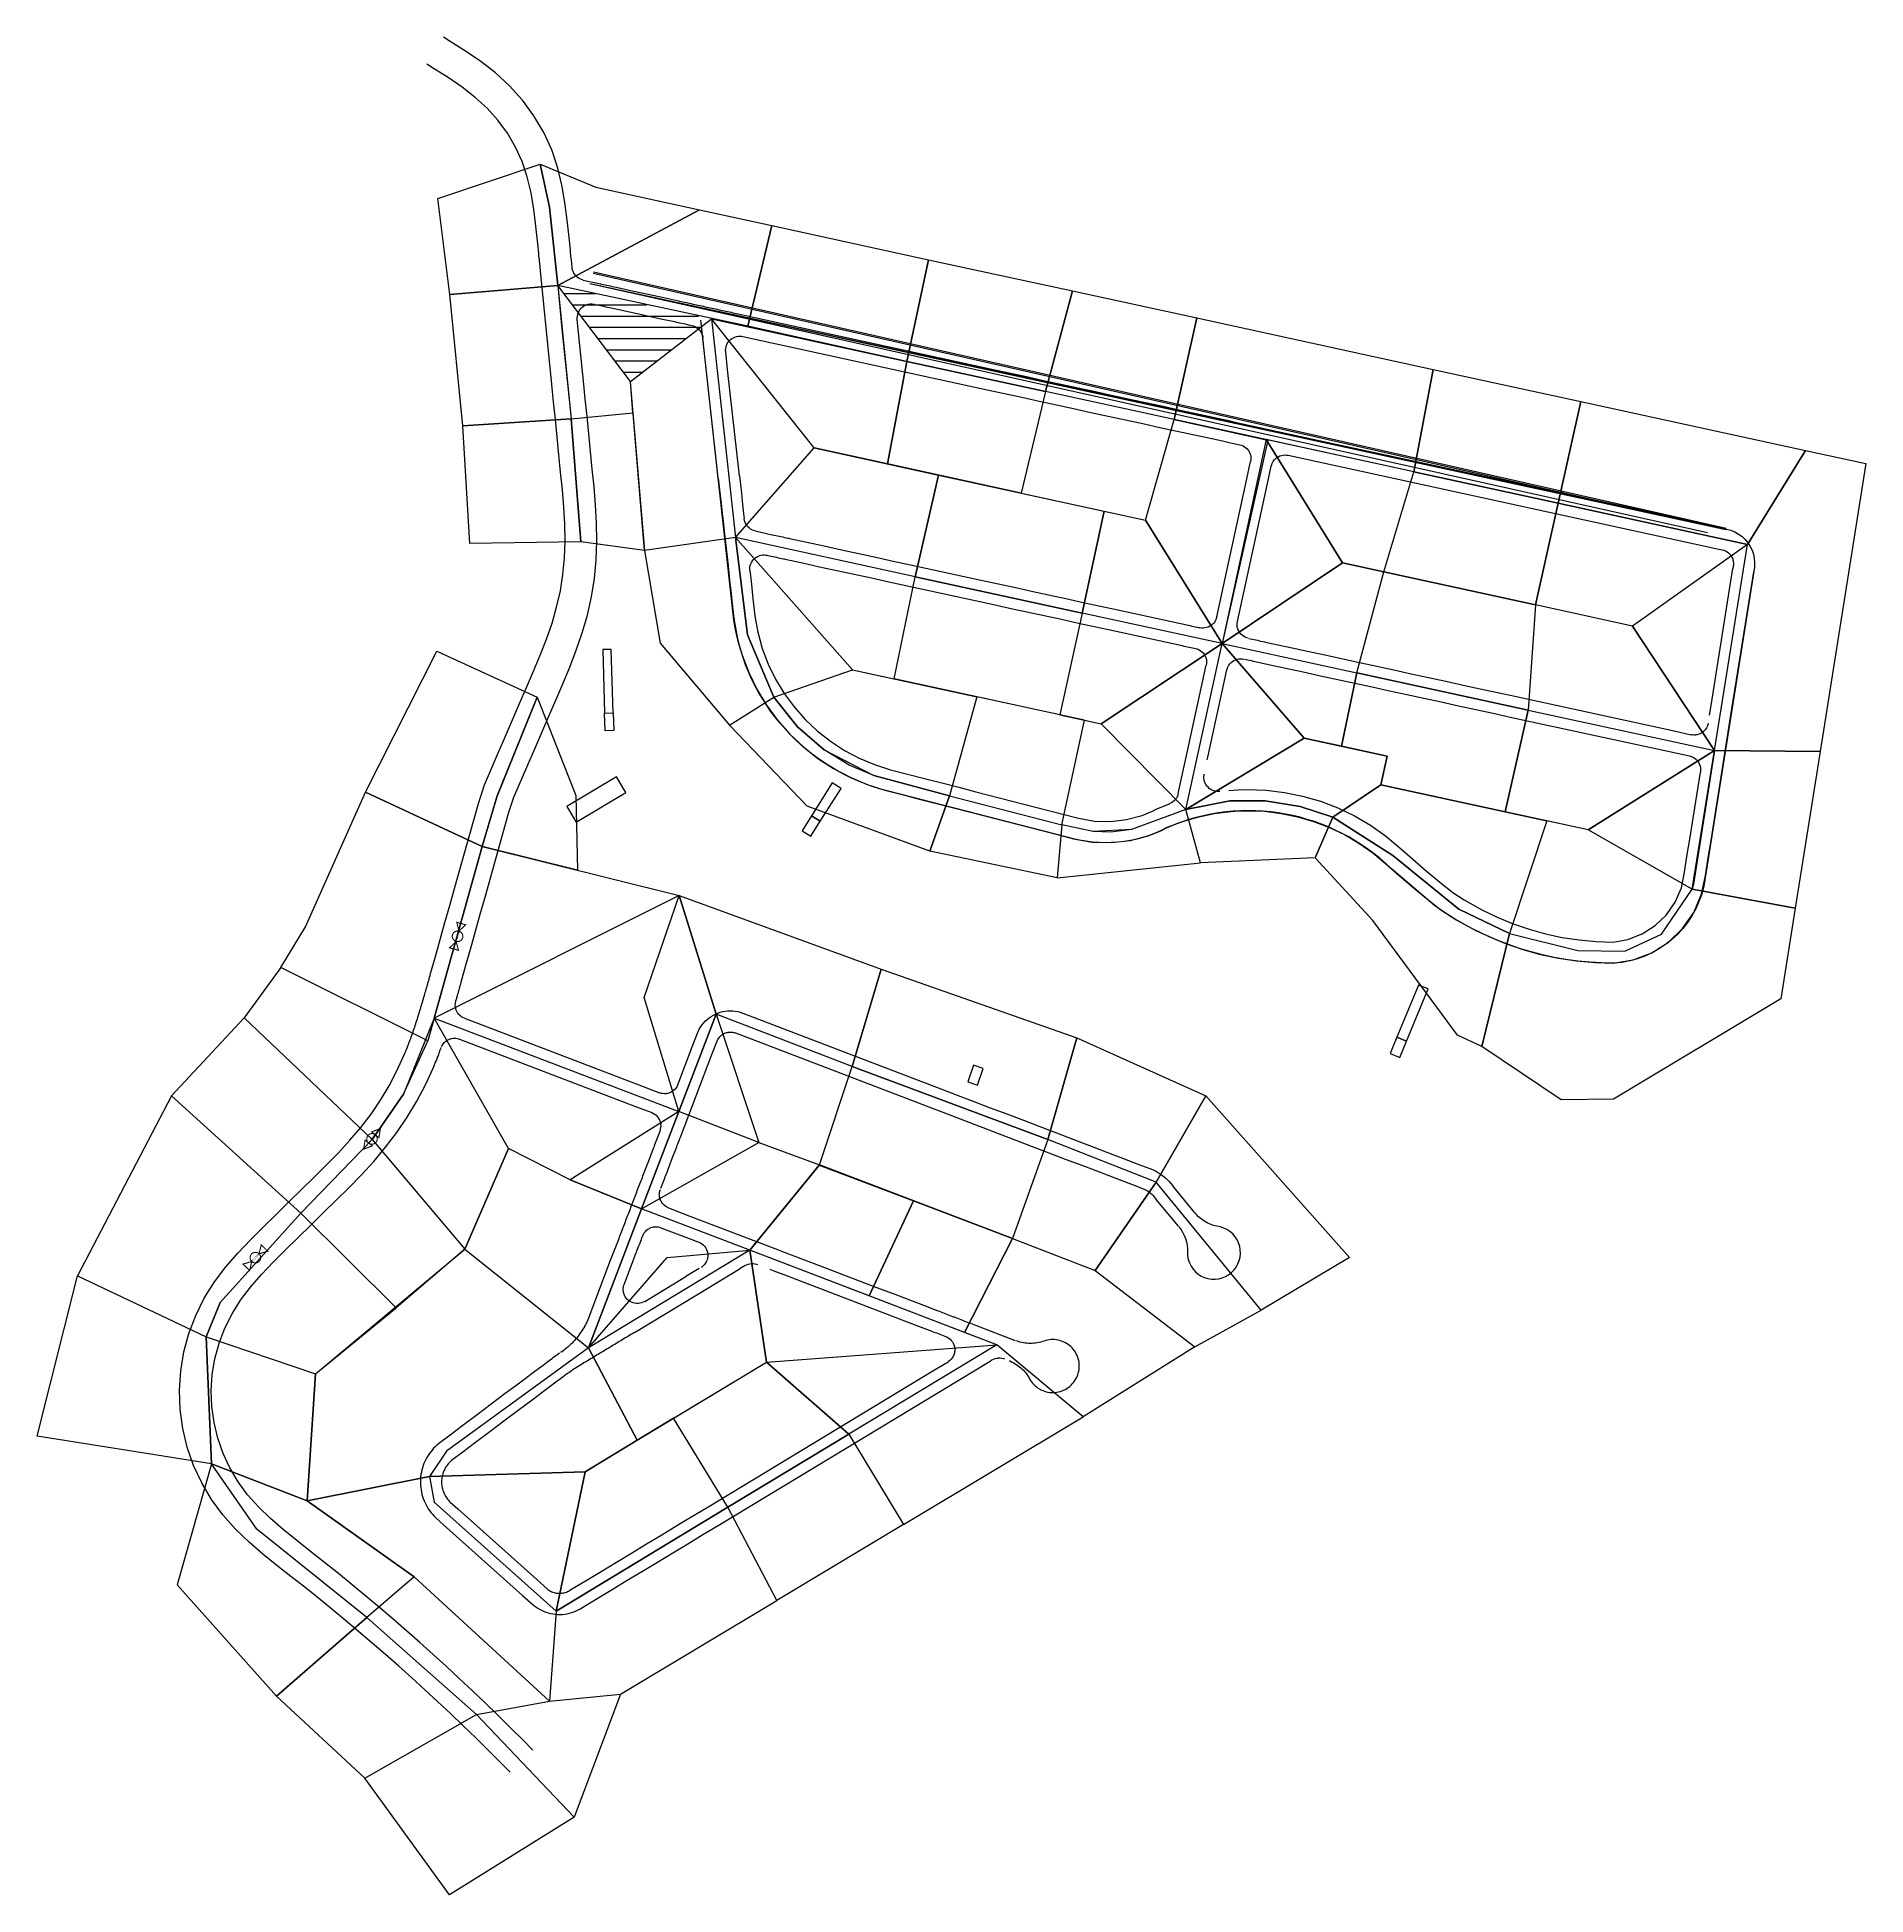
# Model space of a CAD drawing. Header units: metres. Extents: x 670141 to 672337, y 7191728 to 7192607.
# Drawn here: x 670351 to 670869, y 7191728 to 7192254 of the extents above; entities that cross this region are included whole.
import ezdxf
from ezdxf.enums import TextEntityAlignment as Align

# ---------------------------------------------------------------- set-up
doc = ezdxf.new("R2010")
doc.units = ezdxf.units.M
for name, color, linetype in [('D-AREA01', 7, 'Continuous'), ('D-AREA_CONTR', 150, 'Continuous'), ('G-ESTR_SARJETA', 136, 'Continuous'), ('pt_alto_baixo', 7, 'Continuous')]:
    doc.layers.add(name, color=color, linetype=linetype)
doc.styles.get("Standard").update_dxf_attribs({"font": 'arial.ttf'})

# ---------------------------------------------------------------- blocks, each defined once
blk = doc.blocks.new('20100813-SARJETAS')
at = {"layer": 'G-ESTR_SARJETA', "linetype": 'ByBlock'}
for p, q in [((670468.14, 7192252.83, 920.43), (670466.21, 7192254.03, 920.6)), ((670472.44, 7192250.09, 920.05), (670468.14, 7192252.83, 920.43)), ((670476.73, 7192247.15, 919.67), (670472.44, 7192250.09, 920.05)), ((670463.37, 7192245.2, 920.43), (670461.46, 7192246.39, 920.6)), ((670467.51, 7192242.57, 920.05), (670463.37, 7192245.2, 920.43)), ((670480.93, 7192243.9, 919.3), (670476.73, 7192247.15, 919.67)), ((670484.93, 7192240.25, 918.96), (670480.93, 7192243.9, 919.3)), ((670471.46, 7192239.85, 919.67), (670467.51, 7192242.57, 920.05)), ((670475.17, 7192236.98, 919.3), (670471.46, 7192239.85, 919.67)), ((670488.58, 7192236.2, 918.63), (670484.93, 7192240.25, 918.96)), ((670478.56, 7192233.9, 918.96), (670475.17, 7192236.98, 919.3)), ((670481.6, 7192230.53, 918.63), (670478.56, 7192233.9, 918.96)), ((670491.8, 7192231.79, 918.33), (670488.58, 7192236.2, 918.63)), ((670484.28, 7192226.86, 918.33), (670481.6, 7192230.53, 918.63)), ((670494.56, 7192227.08, 918.06), (670491.8, 7192231.79, 918.33)), ((670486.57, 7192222.94, 918.06), (670484.28, 7192226.86, 918.33)), ((670488.45, 7192218.81, 917.8), (670486.57, 7192222.94, 918.06)), ((670496.82, 7192222.12, 917.8), (670494.56, 7192227.08, 918.06)), ((670498.56, 7192216.96, 917.57), (670496.82, 7192222.12, 917.8)), ((670489.9, 7192214.5, 917.57), (670488.45, 7192218.81, 917.8)), ((670499.72, 7192212.15, 917.37), (670498.56, 7192216.96, 917.57)), ((670490.91, 7192210.34, 917.37), (670489.9, 7192214.5, 917.57)), ((670499.81, 7192211.75, 917.36), (670499.72, 7192212.15, 917.37)), ((670500.68, 7192206.57, 917.17), (670499.81, 7192211.75, 917.36)), ((670490.98, 7192209.98, 917.36), (670490.91, 7192210.34, 917.37)), ((670491.77, 7192205.3, 917.17), (670490.98, 7192209.98, 917.36)), ((670501.32, 7192201.47, 917.01), (670500.68, 7192206.57, 917.17)), ((670492.37, 7192200.49, 917.01), (670491.77, 7192205.3, 917.17)), ((670501.83, 7192196.45, 916.87), (670501.32, 7192201.47, 917.01)), ((670492.88, 7192195.55, 916.87), (670492.37, 7192200.49, 917.01)), ((670502.1, 7192193.76, 916.8), (670501.83, 7192196.45, 916.87)), ((670493.15, 7192192.86, 916.8), (670492.88, 7192195.55, 916.87)), ((670493.23, 7192192.07, 916.78), (670493.15, 7192192.86, 916.8)), ((670493.28, 7192191.57, 916.77), (670493.23, 7192192.07, 916.78)), ((670493.33, 7192191.08, 916.76), (670493.28, 7192191.57, 916.77)), ((670493.38, 7192190.58, 916.75), (670493.33, 7192191.08, 916.76)), ((670493.43, 7192190.08, 916.74), (670493.38, 7192190.58, 916.75)), ((670502.18, 7192192.97, 916.78), (670502.1, 7192193.76, 916.8)), ((670502.23, 7192192.47, 916.77), (670502.18, 7192192.97, 916.78)), ((670502.28, 7192191.97, 916.76), (670502.23, 7192192.47, 916.77)), ((670502.33, 7192191.48, 916.75), (670502.28, 7192191.97, 916.76)), ((670502.38, 7192190.98, 916.74), (670502.33, 7192191.48, 916.75)), ((670502.6, 7192188.78, 916.7), (670502.38, 7192190.98, 916.74)), ((670493.65, 7192187.89, 916.7), (670493.43, 7192190.08, 916.74)), ((670496.86, 7192155.75, 916.04), (670493.65, 7192187.89, 916.7)), ((670502.62, 7192188.6, 916.7), (670502.6, 7192188.78, 916.7)), ((670502.72, 7192188.13, 916.7), (670502.62, 7192188.6, 916.7)), ((670502.88, 7192187.67, 916.7), (670502.72, 7192188.13, 916.7)), ((670503.09, 7192187.23, 916.7), (670502.88, 7192187.67, 916.7)), ((670503.27, 7192186.94, 916.7), (670503.09, 7192187.23, 916.7)), ((670503.35, 7192186.83, 916.7), (670503.27, 7192186.94, 916.7)), ((670503.66, 7192186.45, 916.7), (670503.35, 7192186.83, 916.7)), ((670504.01, 7192186.12, 916.7), (670503.66, 7192186.45, 916.7)), ((670504.4, 7192185.83, 916.7), (670504.01, 7192186.12, 916.7)), ((670504.66, 7192185.68, 916.7), (670504.4, 7192185.83, 916.7)), ((670504.82, 7192185.59, 916.7), (670504.66, 7192185.68, 916.7)), ((670505.26, 7192185.41, 916.71), (670504.82, 7192185.59, 916.7)), ((670505.73, 7192185.27, 916.71), (670505.26, 7192185.41, 916.71)), ((670505.73, 7192185.27, 916.71), (670510.18, 7192184.31, 917.13)), ((670510.18, 7192184.31, 917.13), (670510.62, 7192184.21, 917.17)), ((670510.62, 7192184.21, 917.17), (670510.95, 7192184.14, 917.2)), ((670510.95, 7192184.14, 917.2), (670511.43, 7192184.03, 917.25)), ((670511.43, 7192184.03, 917.25), (670511.92, 7192183.93, 917.29)), ((670511.92, 7192183.93, 917.29), (670512.9, 7192183.71, 917.4)), ((670512.9, 7192183.71, 917.4), (670513.39, 7192183.61, 917.46)), ((670513.39, 7192183.61, 917.46), (670513.88, 7192183.5, 917.51)), ((670513.88, 7192183.5, 917.51), (670514.36, 7192183.39, 917.57)), ((670514.36, 7192183.39, 917.57), (670515.06, 7192183.24, 917.66)), ((670515.06, 7192183.24, 917.66), (670518.76, 7192182.44, 918.19)), ((670518.76, 7192182.44, 918.19), (670523.65, 7192181.37, 919.02)), ((670523.65, 7192181.37, 919.02), (670528.53, 7192180.31, 919.89)), ((670528.53, 7192180.31, 919.89), (670532.84, 7192179.37, 920.67)), ((670504.05, 7192174.62, 916.44), (670504.09, 7192175.1, 916.49)), ((670504.07, 7192174.14, 916.39), (670504.05, 7192174.62, 916.44)), ((670504.09, 7192175.1, 916.49), (670504.19, 7192175.58, 916.54)), ((670504.19, 7192175.58, 916.54), (670504.34, 7192176.04, 916.58)), ((670504.34, 7192176.04, 916.58), (670504.55, 7192176.47, 916.63)), ((670504.55, 7192176.47, 916.63), (670504.81, 7192176.88, 916.68)), ((670504.81, 7192176.88, 916.68), (670505.11, 7192177.25, 916.72)), ((670505.11, 7192177.25, 916.72), (670505.18, 7192177.33, 916.73)), ((670505.18, 7192177.33, 916.73), (670505.46, 7192177.59, 916.77)), ((670505.46, 7192177.59, 916.77), (670505.85, 7192177.88, 916.82)), ((670505.85, 7192177.88, 916.82), (670505.98, 7192177.96, 916.83)), ((670505.98, 7192177.96, 916.83), (670506.27, 7192178.12, 916.86)), ((670506.27, 7192178.12, 916.86), (670506.72, 7192178.31, 916.91)), ((670506.72, 7192178.31, 916.91), (670506.84, 7192178.35, 916.92)), ((670506.84, 7192178.35, 916.92), (670507.18, 7192178.44, 916.96)), ((670507.18, 7192178.44, 916.96), (670507.66, 7192178.52, 917)), ((670507.66, 7192178.52, 917), (670508.15, 7192178.53, 917.05)), ((670508.15, 7192178.53, 917.05), (670508.63, 7192178.49, 917.1)), ((670508.63, 7192178.49, 917.1), (670508.9, 7192178.44, 917.13)), ((670509.34, 7192178.35, 917.17), (670509.67, 7192178.28, 917.2)), ((670509.67, 7192178.28, 917.2), (670510.16, 7192178.17, 917.25)), ((670510.16, 7192178.17, 917.25), (670510.65, 7192178.06, 917.29)), ((670510.65, 7192178.06, 917.29), (670511.62, 7192177.85, 917.4)), ((670511.62, 7192177.85, 917.4), (670512.11, 7192177.74, 917.46)), ((670512.11, 7192177.74, 917.46), (670512.6, 7192177.64, 917.51)), ((670512.6, 7192177.64, 917.51), (670513.09, 7192177.53, 917.57)), ((670513.09, 7192177.53, 917.57), (670513.78, 7192177.38, 917.66)), ((670513.78, 7192177.38, 917.66), (670517.49, 7192176.57, 918.19)), ((670517.49, 7192176.57, 918.19), (670522.37, 7192175.51, 919.02)), ((670522.37, 7192175.51, 919.02), (670527.26, 7192174.45, 919.89)), ((670532.84, 7192179.37, 920.67), (670532.93, 7192179.35, 920.69)), ((670532.93, 7192179.35, 920.69), (670533.42, 7192179.24, 920.78)), ((670533.42, 7192179.24, 920.78), (670533.91, 7192179.14, 920.87)), ((670533.91, 7192179.14, 920.87), (670534.4, 7192179.03, 920.96)), ((670534.4, 7192179.03, 920.96), (670534.88, 7192178.92, 921.05)), ((670534.88, 7192178.92, 921.05), (670535.37, 7192178.82, 921.14)), ((670535.37, 7192178.82, 921.14), (670535.86, 7192178.71, 921.23)), ((670535.86, 7192178.71, 921.23), (670536.84, 7192178.5, 921.42)), ((670536.84, 7192178.5, 921.42), (670537.33, 7192178.39, 921.51)), ((670537.33, 7192178.39, 921.51), (670537.82, 7192178.29, 921.6)), ((670537.82, 7192178.29, 921.6), (670538.3, 7192178.18, 921.69)), ((670538.3, 7192178.18, 921.69), (670538.79, 7192178.07, 921.79)), ((670538.79, 7192178.07, 921.79), (670539.28, 7192177.97, 921.88)), ((670539.28, 7192177.97, 921.88), (670539.77, 7192177.86, 921.97)), ((670539.77, 7192177.86, 921.97), (670540.26, 7192177.75, 922.06)), ((670540.26, 7192177.75, 922.06), (670540.75, 7192177.65, 922.16)), ((670540.75, 7192177.65, 922.16), (670541.24, 7192177.54, 922.25)), ((670541.24, 7192177.54, 922.25), (670541.72, 7192177.44, 922.34)), ((670541.72, 7192177.44, 922.34), (670542.21, 7192177.33, 922.44)), ((670542.21, 7192177.33, 922.44), (670542.7, 7192177.22, 922.53)), ((670542.7, 7192177.22, 922.53), (670543.19, 7192177.12, 922.63)), ((670543.19, 7192177.12, 922.63), (670543.68, 7192177.01, 922.72)), ((670543.68, 7192177.01, 922.72), (670544.17, 7192176.9, 922.82)), ((670544.17, 7192176.9, 922.82), (670544.65, 7192176.8, 922.91)), ((670544.65, 7192176.8, 922.91), (670545.14, 7192176.69, 923.01)), ((670545.14, 7192176.69, 923.01), (670545.63, 7192176.58, 923.1)), ((670545.63, 7192176.58, 923.1), (670546.12, 7192176.48, 923.2)), ((670546.12, 7192176.48, 923.2), (670546.61, 7192176.37, 923.29)), ((670546.61, 7192176.37, 923.29), (670547.1, 7192176.26, 923.39)), ((670547.1, 7192176.26, 923.39), (670547.59, 7192176.16, 923.48)), ((670547.59, 7192176.16, 923.48), (670548.07, 7192176.05, 923.58)), ((670548.07, 7192176.05, 923.58), (670548.56, 7192175.95, 923.68)), ((670548.56, 7192175.95, 923.68), (670549.05, 7192175.84, 923.77)), ((670549.05, 7192175.84, 923.77), (670549.54, 7192175.73, 923.87)), ((670549.54, 7192175.73, 923.87), (670552.16, 7192175.16, 924.39)), ((670552.16, 7192175.16, 924.39), (670621.36, 7192160.09, 938.18)), ((670505.82, 7192156.65, 916.04), (670504.07, 7192174.14, 916.39)), ((670527.26, 7192174.45, 919.89), (670531.56, 7192173.51, 920.67)), ((670531.56, 7192173.51, 920.67), (670532.14, 7192173.38, 920.78)), ((670532.14, 7192173.38, 920.78), (670532.63, 7192173.28, 920.87)), ((670532.63, 7192173.28, 920.87), (670533.12, 7192173.17, 920.96)), ((670533.12, 7192173.17, 920.96), (670533.61, 7192173.06, 921.05)), ((670533.61, 7192173.06, 921.05), (670534.1, 7192172.96, 921.14)), ((670534.1, 7192172.96, 921.14), (670534.58, 7192172.85, 921.23)), ((670534.58, 7192172.85, 921.23), (670535.56, 7192172.64, 921.42)), ((670535.56, 7192172.64, 921.42), (670536.05, 7192172.53, 921.51)), ((670536.05, 7192172.53, 921.51), (670536.45, 7192172.44, 921.58)), ((670536.45, 7192172.44, 921.58), (670536.91, 7192172.31, 921.69)), ((670536.91, 7192172.31, 921.69), (670537.36, 7192172.13, 921.8)), ((670537.36, 7192172.13, 921.8), (670537.78, 7192171.89, 921.9)), ((670537.78, 7192171.89, 921.9), (670538.17, 7192171.6, 922.01)), ((670538.17, 7192171.6, 922.01), (670538.52, 7192171.26, 922.12)), ((670538.52, 7192171.26, 922.12), (670538.57, 7192171.21, 922.13)), ((670538.57, 7192171.21, 922.13), (670538.83, 7192170.89, 922.22)), ((670538.83, 7192170.89, 922.22), (670539.09, 7192170.48, 922.33)), ((670539.09, 7192170.48, 922.33), (670539.3, 7192170.05, 922.43)), ((670539.3, 7192170.05, 922.43), (670539.3, 7192170.05, 922.43)), ((670539.3, 7192170.05, 922.43), (670539.45, 7192169.59, 922.54)), ((670539.45, 7192169.59, 922.54), (670539.55, 7192169.12, 922.65)), ((670549.12, 7192169.29, 924.01), (670549.6, 7192169.37, 924.11)), ((670549.6, 7192169.37, 924.11), (670550.09, 7192169.39, 924.22)), ((670550.09, 7192169.39, 924.22), (670550.57, 7192169.36, 924.32)), ((670550.57, 7192169.36, 924.32), (670550.88, 7192169.3, 924.39)), ((670539.55, 7192169.12, 922.65), (670539.57, 7192168.97, 922.68)), ((670540.64, 7192159.32, 922.84), (670539.57, 7192168.97, 922.68)), ((670546.03, 7192165.44, 922.86), (670546.06, 7192165.92, 922.96)), ((670546.05, 7192164.95, 922.76), (670546.03, 7192165.44, 922.86)), ((670546.6, 7192159.98, 922.84), (670546.05, 7192164.95, 922.76)), ((670546.06, 7192165.92, 922.96), (670546.16, 7192166.39, 923.07)), ((670546.16, 7192166.39, 923.07), (670546.31, 7192166.85, 923.17)), ((670546.31, 7192166.85, 923.17), (670546.38, 7192167.02, 923.21)), ((670546.38, 7192167.02, 923.21), (670546.51, 7192167.29, 923.28)), ((670546.51, 7192167.29, 923.28), (670546.76, 7192167.7, 923.38)), ((670546.76, 7192167.7, 923.38), (670546.86, 7192167.83, 923.42)), ((670546.86, 7192167.83, 923.42), (670547.07, 7192168.08, 923.49)), ((670547.07, 7192168.08, 923.49), (670547.35, 7192168.36, 923.57)), ((670547.35, 7192168.36, 923.57), (670547.41, 7192168.42, 923.59)), ((670547.41, 7192168.42, 923.59), (670547.8, 7192168.71, 923.7)), ((670547.8, 7192168.71, 923.7), (670548.22, 7192168.96, 923.8)), ((670548.22, 7192168.96, 923.8), (670548.66, 7192169.15, 923.91)), ((670548.66, 7192169.15, 923.91), (670549.12, 7192169.29, 924.01)), ((670550.88, 7192169.3, 924.39), (670620.08, 7192154.23, 938.18)), ((670543.96, 7192129.25, 923.67), (670540.64, 7192159.32, 923.68)), ((670549.93, 7192129.91, 923.67), (670546.6, 7192159.98, 923.68)), ((670621.36, 7192160.09, 938.18), (670626.24, 7192159.03, 939.15)), ((670626.24, 7192159.03, 939.15), (670631.13, 7192157.96, 940.08)), ((670497.36, 7192150.78, 915.93), (670496.86, 7192155.75, 916.04)), ((670506.32, 7192151.67, 915.93), (670505.82, 7192156.65, 916.04)), ((670620.08, 7192154.23, 938.18), (670624.97, 7192153.16, 939.15)), ((670631.13, 7192157.96, 940.08), (670636.01, 7192156.9, 940.92)), ((670636.01, 7192156.9, 940.92), (670640.9, 7192155.84, 941.69)), ((670640.9, 7192155.84, 941.69), (670645.78, 7192154.77, 942.36)), ((670645.78, 7192154.77, 942.36), (670650.67, 7192153.71, 942.96)), ((670650.67, 7192153.71, 942.96), (670655.56, 7192152.64, 943.47)), ((670497.86, 7192145.8, 915.78), (670497.36, 7192150.78, 915.93)), ((670506.82, 7192146.7, 915.78), (670506.32, 7192151.67, 915.93)), ((670624.97, 7192153.16, 939.15), (670629.85, 7192152.1, 940.08)), ((670629.85, 7192152.1, 940.08), (670634.74, 7192151.04, 940.92)), ((670634.74, 7192151.04, 940.92), (670639.62, 7192149.97, 941.69)), ((670639.62, 7192149.97, 941.69), (670644.51, 7192148.91, 942.36)), ((670644.51, 7192148.91, 942.36), (670649.39, 7192147.84, 942.96)), ((670655.56, 7192152.64, 943.47), (670660.44, 7192151.58, 943.89)), ((670660.44, 7192151.58, 943.89), (670665.33, 7192150.52, 944.23)), ((670665.33, 7192150.52, 944.23), (670670.21, 7192149.45, 944.48)), ((670670.21, 7192149.45, 944.48), (670675.1, 7192148.39, 944.63)), ((670675.1, 7192148.39, 944.63), (670679.98, 7192147.32, 944.68)), ((670498.36, 7192140.83, 915.6), (670497.86, 7192145.8, 915.78)), ((670507.31, 7192141.72, 915.6), (670506.82, 7192146.7, 915.78)), ((670649.39, 7192147.84, 942.96), (670654.28, 7192146.78, 943.47)), ((670654.28, 7192146.78, 943.47), (670659.16, 7192145.72, 943.89)), ((670659.16, 7192145.72, 943.89), (670664.05, 7192144.65, 944.23)), ((670664.05, 7192144.65, 944.23), (670668.93, 7192143.59, 944.48)), ((670668.93, 7192143.59, 944.48), (670673.82, 7192142.52, 944.63)), ((670679.98, 7192147.32, 944.68), (670684.87, 7192146.26, 944.64)), ((670684.87, 7192146.26, 944.64), (670687.9, 7192145.6, 944.57)), ((670687.9, 7192145.6, 944.57), (670689.75, 7192145.2, 944.51)), ((670689.75, 7192145.2, 944.51), (670692.79, 7192144.53, 944.38)), ((670692.79, 7192144.53, 944.38), (670824.43, 7192115.86, 937.98)), ((670498.86, 7192135.85, 915.39), (670498.36, 7192140.83, 915.6)), ((670507.81, 7192136.75, 915.39), (670507.31, 7192141.72, 915.6)), ((670673.82, 7192142.52, 944.63), (670678.71, 7192141.46, 944.68)), ((670678.71, 7192141.46, 944.68), (670683.59, 7192140.4, 944.64)), ((670683.59, 7192140.4, 944.64), (670686.63, 7192139.74, 944.57)), ((670686.63, 7192139.74, 944.57), (670688.48, 7192139.33, 944.51)), ((670688.48, 7192139.33, 944.51), (670691.51, 7192138.67, 944.38)), ((670691.51, 7192138.67, 944.38), (670691.98, 7192138.54, 944.3)), ((670691.98, 7192138.54, 944.3), (670692.43, 7192138.35, 944.22)), ((670692.43, 7192138.35, 944.22), (670692.85, 7192138.11, 944.15)), ((670692.85, 7192138.11, 944.15), (670693.24, 7192137.83, 944.07)), ((670693.24, 7192137.83, 944.07), (670693.59, 7192137.49, 943.99)), ((670499.35, 7192130.88, 915.14), (670498.86, 7192135.85, 915.39)), ((670508.31, 7192131.77, 915.14), (670507.81, 7192136.75, 915.39)), ((670693.51, 7192129.03, 942.61), (670694.57, 7192133.91, 943.37)), ((670693.59, 7192137.49, 943.99), (670693.89, 7192137.12, 943.91)), ((670693.89, 7192137.12, 943.91), (670694.03, 7192136.92, 943.87)), ((670694.03, 7192136.92, 943.87), (670694.16, 7192136.71, 943.83)), ((670694.16, 7192136.71, 943.83), (670694.37, 7192136.28, 943.75)), ((670694.37, 7192136.28, 943.75), (670694.46, 7192136.02, 943.71)), ((670694.46, 7192136.02, 943.71), (670694.52, 7192135.82, 943.68)), ((670694.52, 7192135.82, 943.68), (670694.62, 7192135.34, 943.6)), ((670694.64, 7192134.38, 943.44), (670694.57, 7192133.91, 943.37)), ((670694.62, 7192135.34, 943.6), (670694.66, 7192134.86, 943.52)), ((670694.66, 7192134.76, 943.5), (670694.64, 7192134.38, 943.44)), ((670694.66, 7192134.86, 943.52), (670694.66, 7192134.76, 943.5)), ((670699.37, 7192127.75, 942.61), (670700.43, 7192132.63, 943.37)), ((670700.43, 7192132.63, 943.37), (670700.56, 7192133.1, 943.39)), ((670700.56, 7192133.1, 943.39), (670700.7, 7192133.44, 943.41)), ((670700.7, 7192133.44, 943.41), (670700.75, 7192133.55, 943.42)), ((670700.75, 7192133.55, 943.42), (670700.99, 7192133.97, 943.45)), ((670700.99, 7192133.97, 943.45), (670701.28, 7192134.36, 943.47)), ((670701.28, 7192134.36, 943.47), (670701.41, 7192134.5, 943.48)), ((670701.41, 7192134.5, 943.48), (670701.61, 7192134.71, 943.5)), ((670701.61, 7192134.71, 943.5), (670701.98, 7192135.02, 943.53)), ((670701.98, 7192135.02, 943.53), (670702.18, 7192135.15, 943.54)), ((670702.18, 7192135.15, 943.54), (670702.39, 7192135.28, 943.55)), ((670702.39, 7192135.28, 943.55), (670702.83, 7192135.49, 943.58)), ((670702.83, 7192135.49, 943.58), (670703.29, 7192135.64, 943.61)), ((670703.29, 7192135.64, 943.61), (670703.76, 7192135.74, 943.63)), ((670703.76, 7192135.74, 943.63), (670704.24, 7192135.78, 943.66)), ((670704.24, 7192135.78, 943.66), (670704.73, 7192135.76, 943.69)), ((670704.73, 7192135.76, 943.69), (670705.19, 7192135.69, 943.71)), ((670705.19, 7192135.69, 943.71), (670823.15, 7192110, 937.98)), ((670499.84, 7192125.93, 914.85), (670499.35, 7192130.88, 915.14)), ((670508.8, 7192126.77, 914.85), (670508.31, 7192131.77, 915.14)), ((670543.96, 7192129.25, 923.67), (670544.51, 7192124.28, 923.65)), ((670549.93, 7192129.91, 923.67), (670550.48, 7192124.94, 923.65)), ((670685, 7192089.93, 936.56), (670693.51, 7192129.02, 942.48)), ((670690.86, 7192088.65, 936.56), (670699.37, 7192127.75, 942.48)), ((670693.51, 7192129.02, 942.61), (670693.51, 7192129.03, 942.61)), ((670500.26, 7192121.03, 914.53), (670499.84, 7192125.93, 914.85)), ((670509.23, 7192121.7, 914.53), (670508.8, 7192126.77, 914.85)), ((670544.51, 7192124.28, 923.65), (670544.76, 7192122.04, 923.62)), ((670544.76, 7192122.04, 923.62), (670545.06, 7192119.31, 923.58)), ((670550.48, 7192124.94, 923.65), (670550.72, 7192122.7, 923.62)), ((670550.72, 7192122.7, 923.62), (670551.02, 7192119.97, 923.58)), ((670500.54, 7192116.19, 914.17), (670500.26, 7192121.03, 914.53)), ((670509.54, 7192116.56, 914.17), (670509.23, 7192121.7, 914.53)), ((670545.06, 7192119.31, 923.58), (670545.31, 7192117.07, 923.54)), ((670545.31, 7192117.07, 923.54), (670545.61, 7192114.34, 923.47)), ((670551.02, 7192119.97, 923.58), (670551.27, 7192117.73, 923.54)), ((670551.29, 7192117.59, 923.53), (670551.27, 7192117.73, 923.54)), ((670551.39, 7192117.12, 923.52), (670551.29, 7192117.59, 923.53)), ((670551.54, 7192116.66, 923.51), (670551.39, 7192117.12, 923.52)), ((670500.63, 7192111.4, 913.78), (670500.54, 7192116.19, 914.17)), ((670509.63, 7192111.35, 913.78), (670509.54, 7192116.56, 914.17)), ((670545.61, 7192114.34, 923.47), (670546.16, 7192109.37, 923.32)), ((670551.75, 7192116.22, 923.5), (670551.54, 7192116.66, 923.51)), ((670552.02, 7192115.81, 923.49), (670551.75, 7192116.22, 923.5)), ((670552.28, 7192115.49, 923.49), (670552.02, 7192115.81, 923.49)), ((670552.32, 7192115.44, 923.48), (670552.28, 7192115.49, 923.49)), ((670552.67, 7192115.11, 923.47), (670552.32, 7192115.44, 923.48)), ((670553.06, 7192114.82, 923.47), (670552.67, 7192115.11, 923.47)), ((670553.35, 7192114.65, 923.46), (670553.06, 7192114.82, 923.47)), ((670553.48, 7192114.58, 923.46), (670553.35, 7192114.65, 923.46)), ((670553.93, 7192114.39, 923.45), (670553.48, 7192114.58, 923.46)), ((670554.4, 7192114.26, 923.44), (670553.93, 7192114.39, 923.45)), ((670554.4, 7192114.26, 923.44), (670559.25, 7192113.21, 923.73)), ((670559.25, 7192113.21, 923.73), (670559.28, 7192113.2, 923.73)), ((670559.28, 7192113.2, 923.73), (670559.74, 7192113.1, 923.76)), ((670559.74, 7192113.1, 923.76), (670560.23, 7192112.99, 923.79)), ((670560.23, 7192112.99, 923.79), (670560.72, 7192112.89, 923.82)), ((670560.72, 7192112.89, 923.82), (670561.21, 7192112.78, 923.85)), ((670561.21, 7192112.78, 923.85), (670561.69, 7192112.67, 923.89)), ((670561.69, 7192112.67, 923.89), (670562.18, 7192112.57, 923.92)), ((670562.18, 7192112.57, 923.92), (670562.67, 7192112.46, 923.95)), ((670562.67, 7192112.46, 923.95), (670563.16, 7192112.36, 923.98)), ((670563.16, 7192112.36, 923.98), (670563.65, 7192112.25, 924.02)), ((670563.65, 7192112.25, 924.02), (670563.88, 7192112.2, 924.03)), ((670563.88, 7192112.2, 924.03), (670564.14, 7192112.14, 924.05)), ((670564.14, 7192112.14, 924.05), (670569.02, 7192111.08, 924.42)), ((670824.43, 7192115.86, 937.98), (670828.34, 7192115.01, 937.79)), ((670828.34, 7192115.01, 937.79), (670830.48, 7192114.47, 937.65)), ((670830.48, 7192114.47, 937.65), (670831.59, 7192114, 937.57)), ((670831.59, 7192114, 937.57), (670832.65, 7192113.41, 937.48)), ((670832.65, 7192113.41, 937.48), (670833.62, 7192112.69, 937.39)), ((670833.62, 7192112.69, 937.39), (670834.5, 7192111.85, 937.3)), ((670834.5, 7192111.85, 937.3), (670835.27, 7192110.92, 937.22)), ((670500.01, 7192101.98, 913.03), (670500.47, 7192106.68, 913.4)), ((670500.47, 7192106.68, 913.4), (670500.63, 7192111.4, 913.78)), ((670509.45, 7192106.09, 913.4), (670509.63, 7192111.35, 913.78)), ((670546.16, 7192109.37, 923.32), (670546.71, 7192104.4, 923.12)), ((670553.91, 7192106.18, 923.34), (670554.19, 7192106.46, 923.37)), ((670554.19, 7192106.46, 923.37), (670554.26, 7192106.52, 923.38)), ((670554.26, 7192106.52, 923.38), (670554.64, 7192106.81, 923.42)), ((670554.64, 7192106.81, 923.42), (670554.78, 7192106.9, 923.44)), ((670554.78, 7192106.9, 923.44), (670555.06, 7192107.06, 923.47)), ((670555.06, 7192107.06, 923.47), (670555.5, 7192107.25, 923.51)), ((670555.5, 7192107.25, 923.51), (670555.63, 7192107.29, 923.52)), ((670555.63, 7192107.29, 923.52), (670555.97, 7192107.39, 923.55)), ((670555.97, 7192107.39, 923.55), (670556.44, 7192107.47, 923.6)), ((670556.44, 7192107.47, 923.6), (670556.93, 7192107.49, 923.64)), ((670556.93, 7192107.49, 923.64), (670557.41, 7192107.45, 923.69)), ((670557.41, 7192107.45, 923.69), (670557.72, 7192107.4, 923.72)), ((670557.72, 7192107.4, 923.72), (670557.98, 7192107.34, 923.73)), ((670557.98, 7192107.34, 923.73), (670558.01, 7192107.34, 923.73)), ((670558.01, 7192107.34, 923.73), (670558.46, 7192107.24, 923.76)), ((670558.46, 7192107.24, 923.76), (670558.95, 7192107.13, 923.79)), ((670558.95, 7192107.13, 923.79), (670559.44, 7192107.02, 923.82)), ((670559.44, 7192107.02, 923.82), (670559.93, 7192106.92, 923.85)), ((670559.93, 7192106.92, 923.85), (670560.42, 7192106.81, 923.89)), ((670560.42, 7192106.81, 923.89), (670560.91, 7192106.71, 923.92)), ((670560.91, 7192106.71, 923.92), (670561.4, 7192106.6, 923.95)), ((670561.4, 7192106.6, 923.95), (670561.88, 7192106.49, 923.98)), ((670561.88, 7192106.49, 923.98), (670562.37, 7192106.39, 924.02)), ((670562.37, 7192106.39, 924.02), (670562.61, 7192106.34, 924.03)), ((670562.61, 7192106.34, 924.03), (670562.86, 7192106.28, 924.05)), ((670562.86, 7192106.28, 924.05), (670567.75, 7192105.22, 924.42)), ((670569.02, 7192111.08, 924.42), (670573.91, 7192110.02, 924.83)), ((670573.91, 7192110.02, 924.83), (670578.79, 7192108.95, 925.29)), ((670578.79, 7192108.95, 925.29), (670583.68, 7192107.89, 925.79)), ((670583.68, 7192107.89, 925.79), (670588.57, 7192106.83, 926.34)), ((670588.57, 7192106.83, 926.34), (670593.45, 7192105.76, 926.94)), ((670823.15, 7192110, 937.98), (670827.06, 7192109.15, 937.79)), ((670827.06, 7192109.15, 937.79), (670828.5, 7192108.81, 937.65)), ((670828.04, 7192108.94, 937.74), (670828.5, 7192108.81, 937.65)), ((670828.5, 7192108.81, 937.65), (670828.95, 7192108.62, 937.57)), ((670828.5, 7192108.81, 937.65), (670828.95, 7192108.62, 937.57)), ((670828.95, 7192108.62, 937.57), (670829.37, 7192108.38, 937.48)), ((670828.95, 7192108.62, 937.57), (670829.37, 7192108.38, 937.48)), ((670829.37, 7192108.38, 937.48), (670829.76, 7192108.09, 937.39)), ((670829.37, 7192108.38, 937.48), (670829.76, 7192108.09, 937.39)), ((670829.76, 7192108.09, 937.39), (670830.11, 7192107.76, 937.3)), ((670829.76, 7192108.09, 937.39), (670830.11, 7192107.76, 937.3)), ((670830.11, 7192107.76, 937.3), (670830.42, 7192107.39, 937.22)), ((670830.11, 7192107.76, 937.3), (670830.42, 7192107.39, 937.22)), ((670830.42, 7192107.39, 937.22), (670830.68, 7192106.98, 937.13)), ((670830.42, 7192107.39, 937.22), (670830.49, 7192107.29, 937.19)), ((670830.49, 7192107.29, 937.19), (670830.68, 7192106.98, 937.13)), ((670830.68, 7192106.98, 937.13), (670830.89, 7192106.54, 937.04)), ((670830.68, 7192106.98, 937.13), (670830.89, 7192106.54, 937.04)), ((670830.89, 7192106.54, 937.04), (670831.04, 7192106.08, 936.95)), ((670830.89, 7192106.54, 937.04), (670830.97, 7192106.34, 937)), ((670830.97, 7192106.34, 937), (670831.04, 7192106.08, 936.95)), ((670835.27, 7192110.92, 937.22), (670835.92, 7192109.9, 937.13)), ((670835.92, 7192109.9, 937.13), (670836.44, 7192108.81, 937.04)), ((670836.44, 7192108.81, 937.04), (670836.83, 7192107.66, 936.95)), ((670836.83, 7192107.66, 936.95), (670837.08, 7192106.48, 936.87)), ((670837.08, 7192106.48, 936.87), (670837.18, 7192105.28, 936.78)), ((670499.27, 7192097.32, 912.69), (670500.01, 7192101.98, 913.03)), ((670508.94, 7192100.83, 913.03), (670509.45, 7192106.09, 913.4)), ((670546.71, 7192104.4, 923.12), (670546.93, 7192102.39, 923.03)), ((670546.93, 7192102.39, 923.03), (670547.26, 7192099.43, 922.88)), ((670552.87, 7192103.53, 923.07), (670552.9, 7192104.02, 923.12)), ((670552.89, 7192103.05, 923.03), (670552.87, 7192103.53, 923.07)), ((670552.89, 7192103.05, 923.03), (670553.22, 7192100.09, 922.88)), ((670552.9, 7192104.02, 923.12), (670553, 7192104.49, 923.16)), ((670553, 7192104.49, 923.16), (670553.15, 7192104.95, 923.2)), ((670553.15, 7192104.95, 923.2), (670553.35, 7192105.39, 923.25)), ((670553.35, 7192105.39, 923.25), (670553.61, 7192105.8, 923.29)), ((670553.61, 7192105.8, 923.29), (670553.91, 7192106.18, 923.34)), ((670567.75, 7192105.22, 924.42), (670572.63, 7192104.15, 924.83)), ((670572.63, 7192104.15, 924.83), (670577.52, 7192103.09, 925.29)), ((670577.52, 7192103.09, 925.29), (670582.4, 7192102.03, 925.79)), ((670582.4, 7192102.03, 925.79), (670587.29, 7192100.96, 926.34)), ((670587.29, 7192100.96, 926.34), (670592.17, 7192099.9, 926.94)), ((670593.45, 7192105.76, 926.94), (670598.34, 7192104.7, 927.58)), ((670598.34, 7192104.7, 927.58), (670617.88, 7192100.44, 930.25)), ((670830.35, 7192099.46, 935.69), (670831.02, 7192103.66, 936.5)), ((670831.17, 7192104.64, 936.69), (670831.02, 7192103.66, 936.5)), ((670831.04, 7192106.08, 936.95), (670831.14, 7192105.61, 936.87)), ((670831.04, 7192106.08, 936.95), (670831.11, 7192105.81, 936.9)), ((670831.11, 7192105.81, 936.9), (670831.14, 7192105.61, 936.87)), ((670831.14, 7192105.61, 936.87), (670831.18, 7192105.13, 936.78)), ((670831.14, 7192105.61, 936.87), (670831.18, 7192105.13, 936.78)), ((670831.17, 7192104.64, 936.69), (670831.14, 7192104.4, 936.65)), ((670831.18, 7192105.13, 936.78), (670831.17, 7192104.64, 936.69)), ((670831.18, 7192105.13, 936.78), (670831.17, 7192104.64, 936.69)), ((670836.28, 7192098.52, 935.69), (670836.94, 7192102.72, 936.5)), ((670837.14, 7192104.07, 936.69), (670836.94, 7192102.72, 936.5)), ((670837.18, 7192105.28, 936.78), (670837.14, 7192104.07, 936.69)), ((670498.23, 7192092.72, 912.39), (670499.27, 7192097.32, 912.69)), ((670508.11, 7192095.62, 912.69), (670508.94, 7192100.83, 913.03)), ((670547.26, 7192099.43, 922.88), (670547.48, 7192097.42, 922.77)), ((670547.48, 7192097.42, 922.77), (670547.81, 7192094.46, 922.6)), ((670553.22, 7192100.09, 922.88), (670553.44, 7192098.08, 922.77)), ((670553.44, 7192098.08, 922.77), (670553.77, 7192095.12, 922.6)), ((670592.17, 7192099.9, 926.94), (670597.06, 7192098.84, 927.58)), ((670597.06, 7192098.84, 927.58), (670616.6, 7192094.58, 930.25)), ((670617.88, 7192100.44, 930.25), (670622.76, 7192099.38, 930.9)), ((670622.76, 7192099.38, 930.9), (670627.65, 7192098.32, 931.5)), ((670627.65, 7192098.32, 931.5), (670632.54, 7192097.25, 932.06)), ((670632.54, 7192097.25, 932.06), (670637.42, 7192096.19, 932.58)), ((670637.42, 7192096.19, 932.58), (670642.31, 7192095.13, 933.06)), ((670824.85, 7192064.83, 928.97), (670830.35, 7192099.46, 935.69)), ((670830.77, 7192063.88, 928.97), (670836.28, 7192098.52, 935.69)), ((670496.91, 7192088.17, 912.11), (670498.23, 7192092.72, 912.39)), ((670505.48, 7192085.42, 912.11), (670506.94, 7192090.47, 912.39)), ((670506.94, 7192090.47, 912.39), (670508.11, 7192095.62, 912.69)), ((670547.81, 7192094.46, 922.6), (670548.36, 7192089.49, 922.27)), ((670553.77, 7192095.12, 922.6), (670554.32, 7192090.15, 922.27)), ((670616.6, 7192094.58, 930.25), (670621.49, 7192093.52, 930.9)), ((670621.49, 7192093.52, 930.9), (670626.37, 7192092.45, 931.5)), ((670626.37, 7192092.45, 931.5), (670631.26, 7192091.39, 932.06)), ((670631.26, 7192091.39, 932.06), (670636.14, 7192090.33, 932.58)), ((670642.31, 7192095.13, 933.06), (670647.19, 7192094.06, 933.5)), ((670647.19, 7192094.06, 933.5), (670652.08, 7192093, 933.9)), ((670652.08, 7192093, 933.9), (670656.96, 7192091.94, 934.25)), ((670656.96, 7192091.94, 934.25), (670676.51, 7192087.68, 935.58)), ((670495.33, 7192083.63, 911.86), (670496.91, 7192088.17, 912.11)), ((670503.77, 7192080.5, 911.86), (670505.48, 7192085.42, 912.11)), ((670548.36, 7192089.49, 922.27), (670549.31, 7192084.23, 921.92)), ((670554.32, 7192090.15, 922.27), (670555.15, 7192085.58, 921.92)), ((670555.15, 7192085.58, 921.92), (670555.67, 7192083.52, 921.76)), ((670636.14, 7192090.33, 932.58), (670641.03, 7192089.26, 933.06)), ((670641.03, 7192089.26, 933.06), (670645.92, 7192088.2, 933.5)), ((670645.92, 7192088.2, 933.5), (670650.8, 7192087.14, 933.9)), ((670650.8, 7192087.14, 933.9), (670655.69, 7192086.07, 934.25)), ((670655.69, 7192086.07, 934.25), (670675.23, 7192081.82, 935.58)), ((670676.51, 7192087.68, 935.58), (670676.99, 7192087.58, 935.62)), ((670676.99, 7192087.58, 935.62), (670677.48, 7192087.47, 935.65)), ((670677.48, 7192087.47, 935.65), (670677.97, 7192087.36, 935.68)), ((670677.97, 7192087.36, 935.68), (670678.46, 7192087.26, 935.71)), ((670678.46, 7192087.26, 935.71), (670678.95, 7192087.15, 935.73)), ((670678.95, 7192087.15, 935.73), (670679.44, 7192087.04, 935.76)), ((670679.44, 7192087.04, 935.76), (670679.93, 7192086.94, 935.79)), ((670679.93, 7192086.94, 935.79), (670680.24, 7192086.87, 935.8)), ((670680.7, 7192086.8, 935.86), (670680.24, 7192086.87, 935.8)), ((670680.74, 7192086.79, 935.86), (670680.7, 7192086.8, 935.86)), ((670681.19, 7192086.78, 935.92), (670680.74, 7192086.79, 935.86)), ((670681.67, 7192086.82, 935.97), (670681.19, 7192086.78, 935.92)), ((670682.14, 7192086.92, 936.03), (670681.67, 7192086.82, 935.97)), ((670682.6, 7192087.08, 936.09), (670682.14, 7192086.92, 936.03)), ((670683.04, 7192087.29, 936.15), (670682.6, 7192087.08, 936.09)), ((670683.44, 7192087.55, 936.21), (670683.04, 7192087.29, 936.15)), ((670683.82, 7192087.85, 936.26), (670683.44, 7192087.55, 936.21)), ((670684.02, 7192088.06, 936.3), (670683.82, 7192087.85, 936.26)), ((670684.15, 7192088.21, 936.32), (670684.02, 7192088.06, 936.3)), ((670684.44, 7192088.59, 936.38), (670684.15, 7192088.21, 936.32)), ((670684.68, 7192089.02, 936.44), (670684.44, 7192088.59, 936.38)), ((670684.73, 7192089.12, 936.45), (670684.68, 7192089.02, 936.44)), ((670684.86, 7192089.46, 936.5), (670684.73, 7192089.12, 936.45)), ((670685, 7192089.93, 936.56), (670684.86, 7192089.46, 936.5)), ((670690.77, 7192087.8, 936.47), (670690.79, 7192088.19, 936.51)), ((670690.77, 7192087.7, 936.46), (670690.77, 7192087.8, 936.47)), ((670690.81, 7192087.22, 936.42), (670690.77, 7192087.7, 936.46)), ((670690.79, 7192088.19, 936.51), (670690.86, 7192088.65, 936.56)), ((670690.91, 7192086.75, 936.37), (670690.81, 7192087.22, 936.42)), ((670690.97, 7192086.55, 936.35), (670690.91, 7192086.75, 936.37)), ((670691.06, 7192086.29, 936.32), (670690.97, 7192086.55, 936.35)), ((670691.27, 7192085.85, 936.28), (670691.06, 7192086.29, 936.32)), ((670691.54, 7192085.44, 936.23), (670691.27, 7192085.85, 936.28)), ((670691.84, 7192085.07, 936.18), (670691.54, 7192085.44, 936.23)), ((670493.57, 7192079.11, 911.63), (670495.33, 7192083.63, 911.86)), ((670501.91, 7192075.72, 911.63), (670503.77, 7192080.5, 911.86)), ((670549.31, 7192084.23, 921.92), (670549.89, 7192081.93, 921.76)), ((670549.89, 7192081.93, 921.76), (670550.72, 7192079.15, 921.57)), ((670555.67, 7192083.52, 921.76), (670556.42, 7192081.02, 921.57)), ((670556.42, 7192081.02, 921.57), (670558.1, 7192076.6, 921.22)), ((670675.23, 7192081.82, 935.58), (670675.72, 7192081.71, 935.62)), ((670675.72, 7192081.71, 935.62), (670676.21, 7192081.61, 935.65)), ((670676.21, 7192081.61, 935.65), (670676.7, 7192081.5, 935.68)), ((670676.7, 7192081.5, 935.68), (670677.18, 7192081.39, 935.71)), ((670677.18, 7192081.39, 935.71), (670677.67, 7192081.29, 935.73)), ((670677.67, 7192081.29, 935.73), (670678.16, 7192081.18, 935.76)), ((670678.16, 7192081.18, 935.76), (670678.65, 7192081.07, 935.79)), ((670678.65, 7192081.07, 935.79), (670678.96, 7192081.01, 935.8)), ((670678.96, 7192081.01, 935.8), (670679.37, 7192080.9, 935.76)), ((670679.37, 7192080.9, 935.76), (670679.43, 7192080.88, 935.75)), ((670679.43, 7192080.88, 935.75), (670679.87, 7192080.69, 935.71)), ((670679.87, 7192080.69, 935.71), (670680.29, 7192080.45, 935.66)), ((670680.29, 7192080.45, 935.66), (670680.68, 7192080.16, 935.61)), ((670680.68, 7192080.16, 935.61), (670681.03, 7192079.83, 935.56)), ((670692.19, 7192084.74, 936.14), (670691.84, 7192085.07, 936.18)), ((670692.58, 7192084.45, 936.09), (670692.19, 7192084.74, 936.14)), ((670693, 7192084.21, 936.04), (670692.58, 7192084.45, 936.09)), ((670693.43, 7192084.03, 936), (670693, 7192084.21, 936.04)), ((670693.45, 7192084.02, 935.99), (670693.43, 7192084.03, 936)), ((670693.92, 7192083.89, 935.95), (670693.45, 7192084.02, 935.99)), ((670694.09, 7192083.85, 935.94), (670694.58, 7192083.75, 935.93)), ((670694.58, 7192083.75, 935.93), (670695.07, 7192083.64, 935.91)), ((670695.07, 7192083.64, 935.91), (670695.56, 7192083.53, 935.9)), ((670695.56, 7192083.53, 935.9), (670696.05, 7192083.43, 935.88)), ((670696.05, 7192083.43, 935.88), (670696.54, 7192083.32, 935.86)), ((670696.54, 7192083.32, 935.86), (670697.03, 7192083.22, 935.84)), ((670697.03, 7192083.22, 935.84), (670697.51, 7192083.11, 935.82)), ((670697.51, 7192083.11, 935.82), (670698, 7192083, 935.79)), ((670698, 7192083, 935.79), (670698.49, 7192082.9, 935.77)), ((670698.49, 7192082.9, 935.77), (670698.8, 7192082.83, 935.75)), ((670698.8, 7192082.83, 935.75), (670700.93, 7192082.36, 935.63)), ((670700.93, 7192082.36, 935.63), (670705.82, 7192081.3, 935.25)), ((670705.82, 7192081.3, 935.25), (670710.7, 7192080.24, 934.74)), ((670710.7, 7192080.24, 934.74), (670715.59, 7192079.17, 934.1)), ((670491.67, 7192074.56, 911.44), (670493.57, 7192079.11, 911.63)), ((670499.95, 7192071.03, 911.44), (670501.91, 7192075.72, 911.63)), ((670550.72, 7192079.15, 921.57), (670552.59, 7192074.22, 921.22)), ((670558.1, 7192076.6, 921.22), (670560.17, 7192072.35, 920.87)), ((670676.64, 7192051.56, 930.51), (670682.02, 7192076.25, 935.18)), ((670681.03, 7192079.83, 935.56), (670681.34, 7192079.46, 935.51)), ((670681.34, 7192079.46, 935.51), (670681.6, 7192079.05, 935.47)), ((670681.6, 7192079.05, 935.47), (670681.81, 7192078.61, 935.42)), ((670681.81, 7192078.61, 935.42), (670681.91, 7192078.35, 935.39)), ((670681.91, 7192078.35, 935.39), (670681.97, 7192078.15, 935.37)), ((670681.97, 7192078.15, 935.37), (670682.07, 7192077.68, 935.32)), ((670682.09, 7192076.71, 935.23), (670682.02, 7192076.25, 935.18)), ((670682.07, 7192077.68, 935.32), (670682.11, 7192077.2, 935.28)), ((670682.11, 7192077.1, 935.27), (670682.09, 7192076.71, 935.23)), ((670682.11, 7192077.2, 935.28), (670682.11, 7192077.1, 935.27)), ((670682.51, 7192050.28, 930.51), (670687.88, 7192074.97, 935.18)), ((670687.88, 7192074.97, 935.18), (670688.01, 7192075.44, 935.24)), ((670688.01, 7192075.44, 935.24), (670688.15, 7192075.78, 935.29)), ((670688.15, 7192075.78, 935.29), (670688.2, 7192075.88, 935.3)), ((670688.2, 7192075.88, 935.3), (670688.44, 7192076.3, 935.36)), ((670688.44, 7192076.3, 935.36), (670688.73, 7192076.69, 935.42)), ((670688.73, 7192076.69, 935.42), (670688.86, 7192076.84, 935.44)), ((670688.86, 7192076.84, 935.44), (670689.06, 7192077.04, 935.48)), ((670689.06, 7192077.04, 935.48), (670689.43, 7192077.35, 935.54)), ((670689.43, 7192077.35, 935.54), (670689.84, 7192077.61, 935.59)), ((670689.84, 7192077.61, 935.59), (670690.28, 7192077.82, 935.65)), ((670690.28, 7192077.82, 935.65), (670690.73, 7192077.98, 935.71)), ((670690.73, 7192077.98, 935.71), (670691.21, 7192078.08, 935.77)), ((670691.21, 7192078.08, 935.77), (670691.69, 7192078.12, 935.83)), ((670691.69, 7192078.12, 935.83), (670692.17, 7192078.1, 935.89)), ((670692.17, 7192078.1, 935.89), (670692.22, 7192078.1, 935.9)), ((670692.22, 7192078.1, 935.9), (670692.64, 7192078.03, 935.95)), ((670692.82, 7192077.99, 935.94), (670693.31, 7192077.88, 935.93)), ((670693.31, 7192077.88, 935.93), (670693.79, 7192077.78, 935.91)), ((670693.79, 7192077.78, 935.91), (670694.28, 7192077.67, 935.9)), ((670694.28, 7192077.67, 935.9), (670694.77, 7192077.57, 935.88)), ((670694.77, 7192077.57, 935.88), (670695.26, 7192077.46, 935.86)), ((670695.26, 7192077.46, 935.86), (670695.75, 7192077.35, 935.84)), ((670695.75, 7192077.35, 935.84), (670696.24, 7192077.25, 935.82)), ((670696.24, 7192077.25, 935.82), (670696.73, 7192077.14, 935.79)), ((670696.73, 7192077.14, 935.79), (670697.21, 7192077.03, 935.77)), ((670697.21, 7192077.03, 935.77), (670697.53, 7192076.97, 935.75)), ((670697.53, 7192076.97, 935.75), (670699.66, 7192076.5, 935.63)), ((670699.66, 7192076.5, 935.63), (670704.54, 7192075.44, 935.25)), ((670704.54, 7192075.44, 935.25), (670709.43, 7192074.37, 934.74)), ((670715.59, 7192079.17, 934.1), (670725.36, 7192077.05, 932.69)), ((670725.36, 7192077.05, 932.69), (670730.25, 7192075.98, 931.98)), ((670730.25, 7192075.98, 931.98), (670735.13, 7192074.92, 931.31)), ((670735.13, 7192074.92, 931.31), (670740.02, 7192073.86, 930.71)), ((670487.72, 7192065.4, 911.14), (670489.7, 7192069.99, 911.28)), ((670489.7, 7192069.99, 911.28), (670491.67, 7192074.56, 911.44)), ((670497.96, 7192066.42, 911.28), (670499.95, 7192071.03, 911.44)), ((670552.59, 7192074.22, 921.22), (670554.89, 7192069.49, 920.87)), ((670554.89, 7192069.49, 920.87), (670557.61, 7192064.97, 920.53)), ((670560.17, 7192072.35, 920.87), (670562.61, 7192068.3, 920.53)), ((670709.43, 7192074.37, 934.74), (670714.31, 7192073.31, 934.1)), ((670714.31, 7192073.31, 934.1), (670724.09, 7192071.18, 932.69)), ((670724.09, 7192071.18, 932.69), (670728.97, 7192070.12, 931.98)), ((670728.97, 7192070.12, 931.98), (670733.86, 7192069.06, 931.31)), ((670740.02, 7192073.86, 930.71), (670744.9, 7192072.79, 930.17)), ((670744.9, 7192072.79, 930.17), (670749.79, 7192071.73, 929.7)), ((670749.79, 7192071.73, 929.7), (670754.68, 7192070.67, 929.3)), ((670754.68, 7192070.67, 929.3), (670759.56, 7192069.6, 928.96)), ((670759.56, 7192069.6, 928.96), (670764.45, 7192068.54, 928.69)), ((670485.74, 7192060.81, 911.03), (670487.72, 7192065.4, 911.14)), ((670495.98, 7192061.83, 911.14), (670497.96, 7192066.42, 911.28)), ((670557.61, 7192064.97, 920.53), (670560.73, 7192060.72, 920.19)), ((670562.61, 7192068.3, 920.53), (670565.4, 7192064.48, 920.19)), ((670565.4, 7192064.48, 920.19), (670568.53, 7192060.94, 919.91)), ((670733.86, 7192069.06, 931.31), (670738.74, 7192067.99, 930.71)), ((670738.74, 7192067.99, 930.71), (670743.63, 7192066.93, 930.17)), ((670743.63, 7192066.93, 930.17), (670748.51, 7192065.87, 929.7)), ((670748.51, 7192065.87, 929.7), (670753.4, 7192064.8, 929.3)), ((670753.4, 7192064.8, 929.3), (670758.28, 7192063.74, 928.96)), ((670764.45, 7192068.54, 928.69), (670769.33, 7192067.48, 928.48)), ((670769.33, 7192067.48, 928.48), (670814.37, 7192057.67, 926.89)), ((670824.42, 7192062.16, 928.45), (670824.85, 7192064.83, 928.96)), ((670483.75, 7192056.22, 910.95), (670485.74, 7192060.81, 911.03)), ((670494, 7192057.24, 911.03), (670495.98, 7192061.83, 911.14)), ((670560.73, 7192060.72, 920.19), (670564.21, 7192056.77, 919.91)), ((670568.53, 7192060.94, 919.91), (670571.96, 7192057.69, 919.69)), ((670758.28, 7192063.74, 928.96), (670763.17, 7192062.68, 928.69)), ((670763.17, 7192062.68, 928.69), (670768.06, 7192061.61, 928.48)), ((670768.06, 7192061.61, 928.48), (670813.1, 7192051.81, 926.89)), ((670823.79, 7192058.96, 927.81), (670823.58, 7192058.52, 927.72)), ((670823.96, 7192059.41, 927.91), (670823.79, 7192058.96, 927.81)), ((670824.06, 7192059.89, 928.01), (670823.96, 7192059.41, 927.91)), ((670824.85, 7192026.65, 921.75), (670830.77, 7192063.88, 928.96)), ((670481.77, 7192051.63, 910.9), (670483.75, 7192056.22, 910.95)), ((670492.02, 7192052.65, 910.95), (670494, 7192057.24, 911.03)), ((670564.21, 7192056.77, 919.91), (670568.03, 7192053.15, 919.69)), ((670571.96, 7192057.69, 919.69), (670575.67, 7192054.76, 919.54)), ((670575.67, 7192054.76, 919.54), (670579.63, 7192052.17, 919.45)), ((670814.37, 7192057.67, 926.89), (670819.26, 7192056.61, 926.72)), ((670819.47, 7192056.57, 926.76), (670819.26, 7192056.61, 926.72)), ((670819.95, 7192056.52, 926.86), (670819.47, 7192056.57, 926.76)), ((670820.33, 7192056.52, 926.93), (670819.95, 7192056.52, 926.86)), ((670820.44, 7192056.53, 926.95), (670820.33, 7192056.52, 926.93)), ((670820.91, 7192056.6, 927.05), (670820.44, 7192056.53, 926.95)), ((670821.38, 7192056.72, 927.14), (670820.91, 7192056.6, 927.05)), ((670821.52, 7192056.77, 927.17), (670821.38, 7192056.72, 927.14)), ((670821.83, 7192056.9, 927.24), (670821.52, 7192056.77, 927.17)), ((670822.25, 7192057.14, 927.34), (670821.83, 7192056.9, 927.24)), ((670822.37, 7192057.21, 927.36), (670822.25, 7192057.14, 927.34)), ((670822.65, 7192057.42, 927.43), (670822.37, 7192057.21, 927.36)), ((670823, 7192057.75, 927.53), (670822.65, 7192057.42, 927.43)), ((670823.31, 7192058.12, 927.62), (670823, 7192057.75, 927.53)), ((670823.58, 7192058.52, 927.72), (670823.31, 7192058.12, 927.62)), ((670477.81, 7192042.45, 910.81), (670481.77, 7192051.63, 910.9)), ((670490.03, 7192048.06, 910.9), (670492.02, 7192052.65, 910.95)), ((670568.03, 7192053.15, 919.69), (670572.17, 7192049.88, 919.54)), ((670572.17, 7192049.88, 919.54), (670576.58, 7192047.01, 919.45)), ((670579.63, 7192052.17, 919.45), (670583.81, 7192049.96, 919.42)), ((670583.81, 7192049.96, 919.42), (670588.17, 7192048.13, 919.46)), ((670674.12, 7192039.95, 928.32), (670676.64, 7192051.56, 930.51)), ((670682.33, 7192049.46, 930.36), (670682.51, 7192050.28, 930.51)), ((670813.1, 7192051.81, 926.89), (670818.76, 7192050.58, 926.69)), ((670818.76, 7192050.58, 926.69), (670819.23, 7192050.44, 926.58)), ((670819.23, 7192050.44, 926.58), (670819.36, 7192050.39, 926.55)), ((670819.36, 7192050.39, 926.55), (670819.67, 7192050.26, 926.47)), ((670819.67, 7192050.26, 926.47), (670820.09, 7192050.02, 926.36)), ((670820.09, 7192050.02, 926.36), (670820.48, 7192049.73, 926.25)), ((670820.48, 7192049.73, 926.25), (670820.5, 7192049.71, 926.25)), ((670820.5, 7192049.71, 926.25), (670820.83, 7192049.4, 926.14)), ((670820.83, 7192049.4, 926.14), (670821.14, 7192049.02, 926.03)), ((670821.14, 7192049.02, 926.03), (670821.21, 7192048.92, 926.01)), ((670821.21, 7192048.92, 926.01), (670821.4, 7192048.62, 925.92)), ((670821.4, 7192048.62, 925.92), (670821.61, 7192048.18, 925.81)), ((670486.07, 7192038.88, 910.81), (670490.03, 7192048.06, 910.9)), ((670576.58, 7192047.01, 919.45), (670581.24, 7192044.54, 919.42)), ((670581.24, 7192044.54, 919.42), (670586.09, 7192042.5, 919.46)), ((670588.17, 7192048.13, 919.46), (670592.67, 7192046.69, 919.58)), ((670592.67, 7192046.69, 919.58), (670597.48, 7192045.45, 919.79)), ((670597.48, 7192045.45, 919.79), (670602.32, 7192044.21, 920.1)), ((670602.32, 7192044.21, 920.1), (670607.17, 7192042.96, 920.5)), ((670681.36, 7192044.79, 929.45), (670681.42, 7192045.27, 929.56)), ((670681.36, 7192044.3, 929.33), (670681.36, 7192044.79, 929.45)), ((670681.42, 7192043.82, 929.22), (670681.36, 7192044.3, 929.33)), ((670681.42, 7192045.27, 929.56), (670681.44, 7192045.39, 929.59)), ((670681.53, 7192043.35, 929.1), (670681.42, 7192043.82, 929.22)), ((670681.7, 7192042.9, 928.99), (670681.53, 7192043.35, 929.1)), ((670818.93, 7192027.6, 921.75), (670821.86, 7192046.04, 925.32)), ((670821.61, 7192048.18, 925.81), (670821.77, 7192047.72, 925.71)), ((670821.77, 7192047.72, 925.71), (670821.87, 7192047.25, 925.6)), ((670821.89, 7192046.28, 925.38), (670821.86, 7192046.04, 925.32)), ((670821.87, 7192047.25, 925.6), (670821.91, 7192046.77, 925.49)), ((670821.91, 7192046.77, 925.49), (670821.89, 7192046.28, 925.38)), ((670476.07, 7192037.13, 910.76), (670477.81, 7192042.45, 910.81)), ((670484.74, 7192034.7, 910.76), (670486.07, 7192038.88, 910.81)), ((670586.09, 7192042.5, 919.46), (670591.11, 7192040.9, 919.58)), ((670591.11, 7192040.9, 919.58), (670595.99, 7192039.64, 919.79)), ((670595.99, 7192039.64, 919.79), (670600.83, 7192038.4, 920.1)), ((670600.83, 7192038.4, 920.1), (670605.67, 7192037.15, 920.5)), ((670607.17, 7192042.96, 920.5), (670612.01, 7192041.72, 921)), ((670612.01, 7192041.72, 921), (670616.85, 7192040.48, 921.58)), ((670616.85, 7192040.48, 921.58), (670641.07, 7192034.25, 924.52)), ((670672.94, 7192037.88, 927.93), (670672.56, 7192037.57, 927.86)), ((670673.19, 7192038.14, 927.99), (670672.94, 7192037.88, 927.93)), ((670673.27, 7192038.23, 928.01), (670673.19, 7192038.14, 927.99)), ((670673.56, 7192038.62, 928.09), (670673.27, 7192038.23, 928.01)), ((670673.8, 7192039.04, 928.17), (670673.56, 7192038.62, 928.09)), ((670673.99, 7192039.48, 928.24), (670673.8, 7192039.04, 928.17)), ((670674.01, 7192039.57, 928.26), (670673.99, 7192039.48, 928.24)), ((670674.12, 7192039.95, 928.32), (670674.01, 7192039.57, 928.26)), ((670681.81, 7192042.69, 928.93), (670681.7, 7192042.9, 928.99)), ((670681.81, 7192042.68, 928.93), (670681.81, 7192042.69, 928.93)), ((670681.93, 7192042.47, 928.87), (670681.81, 7192042.68, 928.93)), ((670682.07, 7192042.25, 928.81), (670681.93, 7192042.47, 928.87)), ((670682.2, 7192042.07, 928.76), (670682.07, 7192042.25, 928.81)), ((670682.52, 7192041.72, 928.65), (670682.2, 7192042.07, 928.76)), ((670682.53, 7192041.71, 928.65), (670682.52, 7192041.72, 928.65)), ((670682.89, 7192041.39, 928.53), (670682.53, 7192041.71, 928.65)), ((670683.29, 7192041.12, 928.42), (670682.89, 7192041.39, 928.53)), ((670683.72, 7192040.89, 928.3), (670683.29, 7192041.12, 928.42)), ((670684.17, 7192040.72, 928.19), (670683.72, 7192040.89, 928.3)), ((670684.64, 7192040.61, 928.07), (670684.17, 7192040.72, 928.19)), ((670685.12, 7192040.55, 927.96), (670684.64, 7192040.61, 928.07)), ((670685.6, 7192040.55, 927.85), (670685.12, 7192040.55, 927.96)), ((670685.86, 7192040.57, 927.79), (670685.6, 7192040.55, 927.85)), ((670688.46, 7192040.85, 927.72), (670691.08, 7192041.03, 927.62)), ((670691.08, 7192041.03, 927.62), (670693.7, 7192041.09, 927.5)), ((670693.7, 7192041.09, 927.5), (670698.94, 7192040.9, 927.18)), ((670698.94, 7192040.9, 927.18), (670704.15, 7192040.28, 926.76)), ((670704.15, 7192040.28, 926.76), (670709.29, 7192039.23, 926.23)), ((670709.29, 7192039.23, 926.23), (670714.32, 7192037.76, 925.59)), ((670469.31, 7192013.06, 910.53), (670476.07, 7192037.13, 910.76)), ((670477.98, 7192010.63, 910.53), (670484.74, 7192034.7, 910.76)), ((670605.67, 7192037.15, 920.5), (670610.52, 7192035.91, 921)), ((670610.52, 7192035.91, 921), (670615.36, 7192034.66, 921.58)), ((670615.36, 7192034.66, 921.58), (670639.57, 7192028.44, 924.52)), ((670641.07, 7192034.25, 924.52), (670645.89, 7192032.97, 925.11)), ((670645.89, 7192032.97, 925.11), (670650.38, 7192032.18, 925.7)), ((670659.46, 7192032.58, 926.81), (670663.86, 7192033.77, 927.22)), ((670663.86, 7192033.77, 927.22), (670666.81, 7192034.96, 927.45)), ((670666.81, 7192034.96, 927.45), (670668.04, 7192035.58, 927.53)), ((670668.04, 7192035.58, 927.53), (670671.61, 7192037.05, 927.68)), ((670671.72, 7192037.1, 927.7), (670671.61, 7192037.05, 927.68)), ((670672.16, 7192037.31, 927.78), (670671.72, 7192037.1, 927.7)), ((670672.56, 7192037.57, 927.86), (670672.16, 7192037.31, 927.78)), ((670675.06, 7192031.92, 927.73), (670679.61, 7192033.28, 927.83)), ((670679.61, 7192033.28, 927.83), (670684.26, 7192034.27, 927.83)), ((670684.26, 7192034.27, 927.83), (670686.62, 7192034.62, 927.79)), ((670686.62, 7192034.62, 927.79), (670688.98, 7192034.88, 927.72)), ((670688.98, 7192034.88, 927.72), (670691.35, 7192035.03, 927.62)), ((670691.35, 7192035.03, 927.62), (670693.72, 7192035.09, 927.5)), ((670693.72, 7192035.09, 927.5), (670698.47, 7192034.92, 927.18)), ((670698.47, 7192034.92, 927.18), (670703.19, 7192034.35, 926.76)), ((670703.19, 7192034.35, 926.76), (670707.85, 7192033.4, 926.23)), ((670707.85, 7192033.4, 926.23), (670712.41, 7192032.08, 925.59)), ((670714.32, 7192037.76, 925.59), (670719.22, 7192035.89, 924.95)), ((670719.22, 7192035.89, 924.95), (670723.95, 7192033.62, 924.34)), ((670723.95, 7192033.62, 924.34), (670728.48, 7192030.97, 923.78)), ((670639.57, 7192028.44, 924.52), (670644.42, 7192027.16, 925.11)), ((670650.38, 7192032.18, 925.7), (670654.93, 7192032.05, 926.29)), ((670654.93, 7192032.05, 926.29), (670659.46, 7192032.58, 926.81)), ((670660.59, 7192026.69, 926.81), (670665.84, 7192028.1, 927.22)), ((670665.84, 7192028.1, 927.22), (670669.35, 7192029.53, 927.45)), ((670669.35, 7192029.53, 927.45), (670670.82, 7192030.26, 927.53)), ((670670.82, 7192030.26, 927.53), (670673.71, 7192031.43, 927.68)), ((670673.71, 7192031.43, 927.68), (670675.06, 7192031.92, 927.73)), ((670712.41, 7192032.08, 925.59), (670716.85, 7192030.38, 924.95)), ((670716.85, 7192030.38, 924.95), (670721.14, 7192028.32, 924.34)), ((670721.14, 7192028.32, 924.34), (670725.24, 7192025.92, 923.78)), ((670728.48, 7192030.97, 923.78), (670732.77, 7192027.96, 923.26)), ((670732.77, 7192027.96, 923.26), (670736.81, 7192024.61, 922.78)), ((670818.14, 7192022.66, 920.85), (670818.93, 7192027.6, 921.75)), ((670644.42, 7192027.16, 925.11), (670649.77, 7192026.21, 925.7)), ((670649.77, 7192026.21, 925.7), (670655.2, 7192026.05, 926.29)), ((670655.2, 7192026.05, 926.29), (670660.59, 7192026.69, 926.81)), ((670725.24, 7192025.92, 923.78), (670729.13, 7192023.2, 923.26)), ((670729.13, 7192023.2, 923.26), (670732.78, 7192020.16, 922.78)), ((670736.81, 7192024.61, 922.78), (670740.47, 7192021.35, 922.33)), ((670817.36, 7192017.72, 920.09), (670818.14, 7192022.66, 920.85)), ((670824.07, 7192021.72, 920.85), (670824.85, 7192026.65, 921.75)), ((670732.78, 7192020.16, 922.78), (670736.59, 7192016.78, 922.33)), ((670740.47, 7192021.35, 922.33), (670744.28, 7192018.11, 921.9)), ((670744.28, 7192018.11, 921.9), (670748.09, 7192014.87, 921.5)), ((670816.47, 7192013.25, 919.46), (670817.36, 7192017.72, 920.09)), ((670823.28, 7192016.78, 920.09), (670824.07, 7192021.72, 920.85)), ((670467.96, 7192008.25, 910.48), (670469.31, 7192013.06, 910.53)), ((670736.59, 7192016.78, 922.33), (670740.4, 7192013.54, 921.9)), ((670740.4, 7192013.54, 921.9), (670744.21, 7192010.3, 921.5)), ((670748.09, 7192014.87, 921.5), (670751.76, 7192011.98, 921.13)), ((670751.76, 7192011.98, 921.13), (670754.98, 7192009.89, 920.84)), ((670814.74, 7192009.21, 918.96), (670816.47, 7192013.25, 919.46)), ((670822.19, 7192011.46, 919.46), (670823.28, 7192016.78, 920.09)), ((670466.61, 7192003.43, 910.45), (670467.96, 7192008.25, 910.48)), ((670476.63, 7192005.81, 910.48), (670477.98, 7192010.63, 910.53)), ((670744.21, 7192010.3, 921.5), (670748.38, 7192007.02, 921.13)), ((670748.38, 7192007.02, 921.13), (670751.84, 7192004.78, 920.84)), ((670754.98, 7192009.89, 920.84), (670755.83, 7192009.38, 920.77)), ((670755.83, 7192009.38, 920.77), (670760.04, 7192007.04, 920.41)), ((670760.04, 7192007.04, 920.41), (670764.38, 7192004.94, 920.05)), ((670812.25, 7192005.6, 918.59), (670814.74, 7192009.21, 918.96)), ((670816.82, 7192001.71, 918.59), (670820, 7192006.32, 918.96)), ((670820, 7192006.32, 918.96), (670822.19, 7192011.46, 919.46)), ((670465.26, 7191998.62, 910.45), (670466.61, 7192003.43, 910.45)), ((670475.28, 7192001, 910.45), (670476.63, 7192005.81, 910.48)), ((670751.84, 7192004.78, 920.84), (670752.75, 7192004.23, 920.77)), ((670752.75, 7192004.23, 920.77), (670757.27, 7192001.71, 920.41)), ((670757.27, 7192001.71, 920.41), (670761.94, 7191999.46, 920.05)), ((670764.38, 7192004.94, 920.05), (670768.84, 7192003.11, 919.69)), ((670768.84, 7192003.11, 919.69), (670773.4, 7192001.55, 919.33)), ((670773.4, 7192001.55, 919.33), (670778.04, 7192000.26, 919.01)), ((670805.38, 7192000.2, 918.25), (670809.08, 7192002.56, 918.35)), ((670809.08, 7192002.56, 918.35), (670812.25, 7192005.6, 918.59)), ((670812.79, 7191997.84, 918.35), (670816.82, 7192001.71, 918.59)), ((670463.91, 7191993.81, 910.48), (670465.26, 7191998.62, 910.45)), ((670472.57, 7191991.37, 910.48), (670473.92, 7191996.19, 910.45)), ((670473.92, 7191996.19, 910.45), (670475.28, 7192001, 910.45)), ((670761.94, 7191999.46, 920.05), (670766.73, 7191997.5, 919.69)), ((670766.73, 7191997.5, 919.69), (670771.63, 7191995.82, 919.33)), ((670771.63, 7191995.82, 919.33), (670776.61, 7191994.44, 919.01)), ((670778.04, 7192000.26, 919.01), (670782.76, 7191999.25, 918.75)), ((670782.76, 7191999.25, 918.75), (670787.52, 7191998.53, 918.56)), ((670787.52, 7191998.53, 918.56), (670792.32, 7191998.09, 918.44)), ((670792.32, 7191998.09, 918.44), (670797.14, 7191997.93, 918.36)), ((670797.14, 7191997.93, 918.36), (670801.27, 7191998.64, 918.27)), ((670801.27, 7191998.64, 918.27), (670805.38, 7192000.2, 918.25)), ((670808.07, 7191994.84, 918.25), (670812.79, 7191997.84, 918.35)), ((670462.56, 7191988.99, 910.53), (670463.91, 7191993.81, 910.48)), ((670471.22, 7191986.56, 910.53), (670472.57, 7191991.37, 910.48)), ((670776.61, 7191994.44, 919.01), (670781.68, 7191993.35, 918.75)), ((670781.68, 7191993.35, 918.75), (670786.8, 7191992.57, 918.56)), ((670786.8, 7191992.57, 918.56), (670791.95, 7191992.1, 918.44)), ((670791.95, 7191992.1, 918.44), (670797.13, 7191991.93, 918.36)), ((670797.13, 7191991.93, 918.36), (670802.84, 7191992.84, 918.27)), ((670802.84, 7191992.84, 918.27), (670808.07, 7191994.84, 918.25)), ((670461.48, 7191985.15, 910.59), (670461.55, 7191985.39, 910.59)), ((670461.55, 7191985.39, 910.59), (670461.61, 7191985.63, 910.58)), ((670461.61, 7191985.63, 910.58), (670461.66, 7191985.8, 910.58)), ((670461.66, 7191985.8, 910.58), (670461.75, 7191986.11, 910.58)), ((670461.75, 7191986.11, 910.58), (670461.79, 7191986.27, 910.57)), ((670461.79, 7191986.27, 910.57), (670461.88, 7191986.59, 910.57)), ((670461.88, 7191986.59, 910.57), (670461.9, 7191986.66, 910.57)), ((670461.9, 7191986.66, 910.57), (670462.02, 7191987.07, 910.56)), ((670462.02, 7191987.07, 910.56), (670462.04, 7191987.15, 910.56)), ((670462.04, 7191987.15, 910.56), (670462.12, 7191987.44, 910.55)), ((670462.12, 7191987.44, 910.55), (670462.15, 7191987.55, 910.55)), ((670462.15, 7191987.55, 910.55), (670462.29, 7191988.02, 910.54)), ((670462.29, 7191988.02, 910.54), (670462.4, 7191988.44, 910.54)), ((670462.4, 7191988.44, 910.54), (670462.56, 7191988.99, 910.53)), ((670470.82, 7191985.11, 910.55), (670470.95, 7191985.59, 910.54)), ((670470.95, 7191985.6, 910.54), (670471.07, 7191986.01, 910.54)), ((670470.95, 7191985.59, 910.54), (670470.95, 7191985.6, 910.54)), ((670471.07, 7191986.01, 910.54), (670471.22, 7191986.56, 910.53)), ((670459.97, 7191979.93, 910.71), (670460.11, 7191980.4, 910.7)), ((670460.11, 7191980.4, 910.7), (670460.25, 7191980.87, 910.68)), ((670460.25, 7191980.87, 910.68), (670460.34, 7191981.18, 910.68)), ((670460.34, 7191981.18, 910.68), (670460.38, 7191981.34, 910.67)), ((670460.34, 7191981.18, 910.68), (670460.34, 7191981.18, 910.68)), ((670460.38, 7191981.34, 910.67), (670460.52, 7191981.82, 910.66)), ((670460.52, 7191981.82, 910.66), (670460.66, 7191982.29, 910.65)), ((670460.66, 7191982.29, 910.65), (670460.8, 7191982.77, 910.64)), ((670460.8, 7191982.77, 910.64), (670460.93, 7191983.24, 910.63)), ((670460.93, 7191983.24, 910.63), (670461.04, 7191983.61, 910.62)), ((670461.04, 7191983.61, 910.62), (670461.05, 7191983.65, 910.62)), ((670461.05, 7191983.65, 910.62), (670461.07, 7191983.72, 910.62)), ((670461.07, 7191983.72, 910.62), (670461.17, 7191984.07, 910.61)), ((670461.17, 7191984.07, 910.61), (670461.21, 7191984.19, 910.61)), ((670461.21, 7191984.19, 910.61), (670461.3, 7191984.52, 910.6)), ((670461.3, 7191984.52, 910.6), (670461.34, 7191984.67, 910.6)), ((670461.34, 7191984.67, 910.6), (670461.42, 7191984.94, 910.6)), ((670461.42, 7191984.94, 910.6), (670461.46, 7191985.07, 910.59)), ((670461.46, 7191985.08, 910.59), (670461.48, 7191985.15, 910.59)), ((670461.46, 7191985.07, 910.59), (670461.46, 7191985.08, 910.59)), ((670469.55, 7191980.1, 910.61), (670469.58, 7191980.58, 910.61)), ((670469.58, 7191979.62, 910.6), (670469.55, 7191980.1, 910.61)), ((670469.58, 7191980.58, 910.61), (670469.67, 7191981.06, 910.62)), ((670469.67, 7191981.06, 910.62), (670469.69, 7191981.14, 910.62)), ((670469.7, 7191981.18, 910.62), (670469.72, 7191981.25, 910.62)), ((670469.72, 7191981.25, 910.62), (670469.83, 7191981.6, 910.61)), ((670469.83, 7191981.6, 910.61), (670469.86, 7191981.73, 910.61)), ((670469.86, 7191981.73, 910.61), (670469.96, 7191982.06, 910.6)), ((670469.96, 7191982.06, 910.6), (670470, 7191982.22, 910.6)), ((670470, 7191982.22, 910.6), (670470.08, 7191982.48, 910.6)), ((670470.08, 7191982.48, 910.6), (670470.12, 7191982.62, 910.59)), ((670470.12, 7191982.63, 910.59), (670470.14, 7191982.7, 910.59)), ((670470.12, 7191982.62, 910.59), (670470.12, 7191982.63, 910.59)), ((670470.14, 7191982.7, 910.59), (670470.21, 7191982.95, 910.59)), ((670470.21, 7191982.95, 910.59), (670470.27, 7191983.18, 910.58)), ((670470.27, 7191983.18, 910.58), (670470.32, 7191983.36, 910.58)), ((670470.32, 7191983.36, 910.58), (670470.41, 7191983.67, 910.58)), ((670470.41, 7191983.67, 910.58), (670470.46, 7191983.83, 910.57)), ((670470.46, 7191983.83, 910.57), (670470.55, 7191984.15, 910.57)), ((670470.55, 7191984.15, 910.57), (670470.57, 7191984.22, 910.57)), ((670470.57, 7191984.22, 910.57), (670470.68, 7191984.63, 910.56)), ((670470.68, 7191984.63, 910.56), (670470.7, 7191984.71, 910.56)), ((670470.7, 7191984.71, 910.56), (670470.79, 7191985.01, 910.55)), ((670470.79, 7191985.01, 910.55), (670470.82, 7191985.11, 910.55)), ((670458.21, 7191974.33, 910.87), (670458.36, 7191974.79, 910.86)), ((670458.36, 7191974.79, 910.86), (670458.42, 7191974.95, 910.85)), ((670458.42, 7191974.95, 910.85), (670458.52, 7191975.26, 910.84)), ((670458.52, 7191975.26, 910.84), (670458.67, 7191975.72, 910.83)), ((670458.67, 7191975.72, 910.83), (670458.81, 7191976.18, 910.81)), ((670458.81, 7191976.18, 910.81), (670458.96, 7191976.65, 910.8)), ((670458.96, 7191976.65, 910.8), (670459.05, 7191976.95, 910.79)), ((670459.05, 7191976.95, 910.79), (670459.06, 7191976.95, 910.79)), ((670459.06, 7191976.95, 910.79), (670459.11, 7191977.11, 910.78)), ((670459.11, 7191977.11, 910.78), (670459.25, 7191977.58, 910.77)), ((670459.25, 7191977.58, 910.77), (670459.4, 7191978.05, 910.76)), ((670459.4, 7191978.05, 910.76), (670459.54, 7191978.52, 910.74)), ((670459.54, 7191978.52, 910.74), (670459.68, 7191978.99, 910.73)), ((670459.68, 7191978.99, 910.73), (670459.76, 7191979.25, 910.72)), ((670459.76, 7191979.25, 910.72), (670459.82, 7191979.46, 910.72)), ((670459.82, 7191979.46, 910.72), (670459.97, 7191979.93, 910.71)), ((670469.66, 7191979.14, 910.6), (670469.58, 7191979.62, 910.6)), ((670469.72, 7191978.94, 910.6), (670469.66, 7191979.14, 910.6)), ((670469.8, 7191978.69, 910.59), (670469.72, 7191978.94, 910.6)), ((670469.8, 7191978.68, 910.59), (670469.8, 7191978.69, 910.59)), ((670470, 7191978.23, 910.59), (670469.8, 7191978.68, 910.59)), ((670470.18, 7191977.92, 910.58), (670470, 7191978.23, 910.59)), ((670470.25, 7191977.82, 910.58), (670470.18, 7191977.92, 910.58)), ((670470.55, 7191977.44, 910.58), (670470.25, 7191977.82, 910.58)), ((670470.57, 7191977.41, 910.57), (670470.55, 7191977.44, 910.58)), ((670470.66, 7191977.31, 910.57), (670470.57, 7191977.41, 910.57)), ((670470.89, 7191977.09, 910.57), (670470.66, 7191977.31, 910.57)), ((670470.96, 7191977.03, 910.57), (670470.89, 7191977.09, 910.57)), ((670471.19, 7191976.85, 910.57), (670470.96, 7191977.03, 910.57)), ((670471.27, 7191976.79, 910.56), (670471.19, 7191976.85, 910.57)), ((670471.33, 7191976.75, 910.56), (670471.27, 7191976.79, 910.56)), ((670471.44, 7191976.68, 910.56), (670471.33, 7191976.75, 910.56)), ((670471.51, 7191976.64, 910.56), (670471.44, 7191976.68, 910.56)), ((670471.68, 7191976.54, 910.56), (670471.51, 7191976.64, 910.56)), ((670472.12, 7191976.34, 910.55), (670471.68, 7191976.54, 910.56)), ((670472.12, 7191976.34, 910.55), (670522.67, 7191957.02, 908.1)), ((670539.35, 7191974.42, 907.58), (670539.8, 7191974.98, 907.57)), ((670539.8, 7191974.98, 907.57), (670540.28, 7191975.51, 907.57)), ((670540.28, 7191975.51, 907.57), (670540.81, 7191975.99, 907.57)), ((670540.81, 7191975.99, 907.57), (670541.36, 7191976.44, 907.56)), ((670541.36, 7191976.44, 907.56), (670541.95, 7191976.85, 907.56)), ((670541.95, 7191976.85, 907.56), (670542.56, 7191977.22, 907.56)), ((670542.56, 7191977.22, 907.56), (670543.2, 7191977.54, 907.55)), ((670543.2, 7191977.54, 907.55), (670543.86, 7191977.81, 907.55)), ((670543.86, 7191977.81, 907.55), (670544.53, 7191978.04, 907.55)), ((670544.53, 7191978.04, 907.55), (670545.23, 7191978.22, 907.54)), ((670545.23, 7191978.22, 907.54), (670545.93, 7191978.35, 907.54)), ((670545.93, 7191978.35, 907.54), (670546.64, 7191978.43, 907.54)), ((670546.64, 7191978.43, 907.54), (670547.35, 7191978.45, 907.53)), ((670547.35, 7191978.45, 907.53), (670548.06, 7191978.43, 907.53)), ((670548.06, 7191978.43, 907.53), (670548.78, 7191978.36, 907.53)), ((670548.78, 7191978.36, 907.53), (670549.48, 7191978.23, 907.52)), ((670549.48, 7191978.23, 907.52), (670550.17, 7191978.06, 907.52)), ((670550.17, 7191978.06, 907.52), (670550.85, 7191977.83, 907.52)), ((670550.85, 7191977.83, 907.52), (670550.95, 7191977.8, 907.52)), ((670550.95, 7191977.8, 907.52), (670606.92, 7191956.4, 907.12)), ((670456.44, 7191969.33, 911.05), (670456.6, 7191969.75, 911.04)), ((670456.6, 7191969.75, 911.04), (670456.61, 7191969.78, 911.04)), ((670456.61, 7191969.78, 911.04), (670456.77, 7191970.21, 911.02)), ((670456.77, 7191970.21, 911.02), (670456.78, 7191970.23, 911.02)), ((670456.78, 7191970.23, 911.02), (670456.93, 7191970.65, 911)), ((670456.93, 7191970.65, 911), (670456.94, 7191970.68, 911)), ((670456.94, 7191970.68, 911), (670456.96, 7191970.74, 911)), ((670456.96, 7191970.74, 911), (670457.1, 7191971.11, 910.98)), ((670457.1, 7191971.11, 910.98), (670457.11, 7191971.13, 910.98)), ((670457.11, 7191971.13, 910.98), (670457.27, 7191971.59, 910.97)), ((670457.27, 7191971.59, 910.97), (670457.43, 7191972.04, 910.95)), ((670457.43, 7191972.04, 910.95), (670457.59, 7191972.5, 910.93)), ((670457.59, 7191972.5, 910.93), (670457.67, 7191972.73, 910.93)), ((670457.67, 7191972.73, 910.93), (670457.75, 7191972.96, 910.92)), ((670457.67, 7191972.73, 910.93), (670457.67, 7191972.73, 910.93)), ((670457.75, 7191972.96, 910.92), (670457.9, 7191973.41, 910.9)), ((670457.9, 7191973.41, 910.9), (670458.06, 7191973.87, 910.89)), ((670458.06, 7191973.87, 910.89), (670458.21, 7191974.33, 910.87)), ((670466.44, 7191969.47, 910.86), (670466.49, 7191969.52, 910.86)), ((670466.49, 7191969.52, 910.86), (670466.85, 7191969.84, 910.82)), ((670466.85, 7191969.84, 910.82), (670467.25, 7191970.12, 910.78)), ((670467.25, 7191970.12, 910.78), (670467.29, 7191970.15, 910.78)), ((670467.29, 7191970.15, 910.78), (670467.68, 7191970.35, 910.75)), ((670467.68, 7191970.35, 910.75), (670468.13, 7191970.52, 910.71)), ((670467.68, 7191970.35, 910.75), (670467.68, 7191970.35, 910.75)), ((670468.13, 7191970.52, 910.71), (670468.4, 7191970.59, 910.69)), ((670468.4, 7191970.59, 910.69), (670468.54, 7191970.62, 910.68)), ((670468.54, 7191970.62, 910.68), (670468.6, 7191970.64, 910.68)), ((670468.6, 7191970.64, 910.68), (670468.9, 7191970.68, 910.65)), ((670468.9, 7191970.68, 910.65), (670469.08, 7191970.7, 910.64)), ((670469.08, 7191970.7, 910.64), (670469.17, 7191970.7, 910.63)), ((670469.17, 7191970.7, 910.63), (670469.4, 7191970.7, 910.62)), ((670469.4, 7191970.7, 910.62), (670469.5, 7191970.7, 910.61)), ((670469.5, 7191970.7, 910.61), (670469.56, 7191970.7, 910.61)), ((670469.56, 7191970.7, 910.61), (670469.64, 7191970.69, 910.6)), ((670469.64, 7191970.69, 910.6), (670469.66, 7191970.69, 910.6)), ((670469.66, 7191970.69, 910.6), (670470.04, 7191970.64, 910.57)), ((670470.04, 7191970.64, 910.57), (670470.51, 7191970.52, 910.53)), ((670470.51, 7191970.52, 910.53), (670470.76, 7191970.44, 910.52)), ((670470.76, 7191970.44, 910.52), (670520.52, 7191951.42, 908.1)), ((670536.58, 7191968.22, 907.62), (670538.27, 7191972.58, 907.59)), ((670538.27, 7191972.58, 907.59), (670538.58, 7191973.22, 907.58)), ((670538.58, 7191973.22, 907.58), (670538.95, 7191973.84, 907.58)), ((670538.95, 7191973.84, 907.58), (670539.35, 7191974.42, 907.58)), ((670542.18, 7191966.07, 907.62), (670543.73, 7191970.11, 907.59)), ((670543.73, 7191970.11, 907.59), (670543.86, 7191970.36, 907.58)), ((670543.86, 7191970.36, 907.58), (670544, 7191970.61, 907.58)), ((670544, 7191970.61, 907.58), (670544.17, 7191970.84, 907.58)), ((670544.17, 7191970.84, 907.58), (670544.35, 7191971.07, 907.57)), ((670544.35, 7191971.07, 907.57), (670544.54, 7191971.27, 907.57)), ((670544.54, 7191971.27, 907.57), (670544.75, 7191971.47, 907.57)), ((670544.75, 7191971.47, 907.57), (670544.97, 7191971.65, 907.56)), ((670544.97, 7191971.65, 907.56), (670545.2, 7191971.81, 907.56)), ((670545.2, 7191971.81, 907.56), (670545.45, 7191971.96, 907.56)), ((670545.45, 7191971.96, 907.56), (670545.7, 7191972.09, 907.55)), ((670545.7, 7191972.09, 907.55), (670545.97, 7191972.2, 907.55)), ((670545.97, 7191972.2, 907.55), (670546.24, 7191972.29, 907.55)), ((670546.24, 7191972.29, 907.55), (670546.52, 7191972.36, 907.54)), ((670546.52, 7191972.36, 907.54), (670546.8, 7191972.41, 907.54)), ((670546.8, 7191972.41, 907.54), (670547.08, 7191972.44, 907.54)), ((670547.08, 7191972.44, 907.54), (670547.37, 7191972.45, 907.53)), ((670547.37, 7191972.45, 907.53), (670547.65, 7191972.44, 907.53)), ((670547.65, 7191972.44, 907.53), (670547.94, 7191972.41, 907.53)), ((670547.94, 7191972.41, 907.53), (670548.22, 7191972.36, 907.52)), ((670548.22, 7191972.36, 907.52), (670548.49, 7191972.29, 907.52)), ((670548.49, 7191972.29, 907.52), (670548.76, 7191972.21, 907.52)), ((670548.76, 7191972.21, 907.52), (670548.8, 7191972.19, 907.52)), ((670548.8, 7191972.19, 907.52), (670604.78, 7191950.79, 907.12)), ((670453.04, 7191961.46, 911.35), (670455.02, 7191965.78, 911.19)), ((670455.02, 7191965.78, 911.19), (670455.38, 7191966.64, 911.16)), ((670455.38, 7191966.66, 911.16), (670455.56, 7191967.08, 911.14)), ((670455.38, 7191966.64, 911.16), (670455.38, 7191966.66, 911.16)), ((670455.56, 7191967.08, 911.14), (670455.57, 7191967.1, 911.14)), ((670455.57, 7191967.1, 911.14), (670455.74, 7191967.52, 911.12)), ((670455.74, 7191967.54, 911.12), (670455.91, 7191967.96, 911.11)), ((670455.74, 7191967.52, 911.12), (670455.74, 7191967.54, 911.12)), ((670455.91, 7191967.96, 911.11), (670455.92, 7191967.99, 911.1)), ((670455.92, 7191967.99, 911.1), (670456.09, 7191968.41, 911.09)), ((670456.09, 7191968.41, 911.09), (670456.1, 7191968.43, 911.09)), ((670456.1, 7191968.43, 911.09), (670456.16, 7191968.58, 911.08)), ((670456.16, 7191968.59, 911.08), (670456.26, 7191968.85, 911.07)), ((670456.16, 7191968.58, 911.08), (670456.16, 7191968.59, 911.08)), ((670456.26, 7191968.85, 911.07), (670456.27, 7191968.88, 911.07)), ((670456.27, 7191968.88, 911.07), (670456.43, 7191969.31, 911.05)), ((670456.43, 7191969.31, 911.05), (670456.44, 7191969.33, 911.05)), ((670464.1, 7191964.19, 911.12), (670464.28, 7191964.65, 911.11)), ((670464.28, 7191964.65, 911.11), (670464.29, 7191964.68, 911.1)), ((670464.29, 7191964.68, 911.1), (670464.47, 7191965.14, 911.09)), ((670464.47, 7191965.14, 911.09), (670464.48, 7191965.16, 911.09)), ((670464.48, 7191965.16, 911.09), (670464.55, 7191965.33, 911.08)), ((670464.55, 7191965.33, 911.08), (670464.66, 7191965.62, 911.07)), ((670464.55, 7191965.33, 911.08), (670464.55, 7191965.33, 911.08)), ((670464.66, 7191965.62, 911.07), (670464.67, 7191965.65, 911.07)), ((670464.67, 7191965.65, 911.07), (670464.85, 7191966.11, 911.05)), ((670464.85, 7191966.11, 911.05), (670464.86, 7191966.14, 911.05)), ((670464.86, 7191966.14, 911.05), (670465.03, 7191966.59, 911.04)), ((670465.03, 7191966.59, 911.04), (670465.04, 7191966.62, 911.04)), ((670465.04, 7191966.62, 911.04), (670465.21, 7191967.09, 911.02)), ((670465.21, 7191967.09, 911.02), (670465.22, 7191967.11, 911.02)), ((670465.22, 7191967.11, 911.02), (670465.39, 7191967.57, 911)), ((670465.39, 7191967.57, 911), (670465.4, 7191967.6, 911)), ((670465.4, 7191967.6, 911), (670465.42, 7191967.66, 911)), ((670465.42, 7191967.66, 911), (670465.57, 7191968.06, 910.98)), ((670465.68, 7191968.33, 910.96), (670465.9, 7191968.76, 910.93)), ((670465.9, 7191968.76, 910.93), (670466.17, 7191969.16, 910.89)), ((670466.17, 7191969.16, 910.89), (670466.44, 7191969.47, 910.86)), ((670532.5, 7191957.55, 907.69), (670536.58, 7191968.22, 907.62)), ((670533.26, 7191942.72, 907.78), (670542.18, 7191966.07, 907.62)), ((670450.83, 7191957.26, 911.48), (670453.04, 7191961.46, 911.35)), ((670461.12, 7191957.49, 911.35), (670463.3, 7191962.26, 911.19)), ((670463.3, 7191962.26, 911.19), (670463.7, 7191963.2, 911.16)), ((670463.7, 7191963.23, 911.16), (670463.89, 7191963.68, 911.14)), ((670463.7, 7191963.2, 911.16), (670463.7, 7191963.23, 911.16)), ((670463.89, 7191963.68, 911.14), (670463.9, 7191963.71, 911.14)), ((670463.9, 7191963.71, 911.14), (670464.09, 7191964.17, 911.12)), ((670464.09, 7191964.17, 911.12), (670464.1, 7191964.19, 911.12)), ((670448.38, 7191953.18, 911.57), (670450.83, 7191957.26, 911.48)), ((670458.67, 7191952.84, 911.48), (670461.12, 7191957.49, 911.35)), ((670522.67, 7191957.02, 908.1), (670527.34, 7191955.24, 907.87)), ((670527.79, 7191955.1, 907.76), (670527.34, 7191955.24, 907.79)), ((670528.16, 7191955.02, 907.73), (670527.79, 7191955.1, 907.76)), ((670528.26, 7191955.01, 907.72), (670528.16, 7191955.02, 907.73)), ((670528.74, 7191954.97, 907.69), (670528.26, 7191955.01, 907.72)), ((670529.23, 7191955, 907.69), (670528.74, 7191954.97, 907.69)), ((670529.43, 7191955.03, 907.69), (670529.23, 7191955, 907.69)), ((670529.7, 7191955.09, 907.69), (670529.43, 7191955.03, 907.69)), ((670530.17, 7191955.23, 907.69), (670529.7, 7191955.09, 907.69)), ((670530.4, 7191955.32, 907.69), (670530.17, 7191955.23, 907.69)), ((670530.61, 7191955.43, 907.69), (670530.4, 7191955.32, 907.69)), ((670531.02, 7191955.67, 907.69), (670530.61, 7191955.43, 907.69)), ((670531.41, 7191955.97, 907.69), (670531.02, 7191955.67, 907.69)), ((670531.75, 7191956.31, 907.69), (670531.41, 7191955.97, 907.69)), ((670532.05, 7191956.69, 907.69), (670531.75, 7191956.31, 907.69)), ((670532.3, 7191957.11, 907.69), (670532.05, 7191956.69, 907.69)), ((670532.5, 7191957.55, 907.69), (670532.3, 7191957.11, 907.69)), ((670606.92, 7191956.4, 907.12), (670611.59, 7191954.61, 907.09)), ((670611.59, 7191954.61, 907.09), (670616.26, 7191952.83, 907.09)), ((670442.84, 7191945.47, 911.65), (670445.72, 7191949.25, 911.63)), ((670445.72, 7191949.25, 911.63), (670448.38, 7191953.18, 911.57)), ((670455.97, 7191948.34, 911.57), (670458.67, 7191952.84, 911.48)), ((670520.52, 7191951.42, 908.1), (670525.19, 7191949.63, 907.87)), ((670525.19, 7191949.63, 907.87), (670525.63, 7191949.43, 907.87)), ((670525.63, 7191949.43, 907.87), (670525.95, 7191949.25, 907.87)), ((670525.95, 7191949.25, 907.87), (670526.05, 7191949.18, 907.87)), ((670526.05, 7191949.18, 907.87), (670526.43, 7191948.88, 907.87)), ((670526.77, 7191948.54, 907.87), (670526.43, 7191948.88, 907.87)), ((670527.07, 7191948.16, 907.87), (670526.77, 7191948.54, 907.87)), ((670604.78, 7191950.79, 907.12), (670609.45, 7191949.01, 907.09)), ((670609.45, 7191949.01, 907.09), (670614.12, 7191947.22, 907.09)), ((670616.26, 7191952.83, 907.09), (670620.93, 7191951.04, 907.11)), ((670620.93, 7191951.04, 907.11), (670625.61, 7191949.26, 907.15)), ((670625.61, 7191949.26, 907.15), (670630.28, 7191947.47, 907.21)), ((670439.74, 7191941.81, 911.63), (670442.84, 7191945.47, 911.65)), ((670449.84, 7191939.83, 911.65), (670453.02, 7191944, 911.63)), ((670453.02, 7191944, 911.63), (670455.97, 7191948.34, 911.57)), ((670526.94, 7191943, 907.8), (670527.12, 7191943.46, 907.8)), ((670527.31, 7191947.74, 907.88), (670527.07, 7191948.16, 907.87)), ((670527.12, 7191943.46, 907.8), (670527.3, 7191943.93, 907.79)), ((670527.3, 7191943.93, 907.79), (670527.47, 7191944.4, 907.79)), ((670527.42, 7191947.53, 907.88), (670527.31, 7191947.74, 907.88)), ((670527.51, 7191947.3, 907.88), (670527.42, 7191947.53, 907.88)), ((670527.47, 7191944.4, 907.79), (670527.5, 7191944.47, 907.79)), ((670527.5, 7191944.47, 907.87), (670527.64, 7191944.92, 907.87)), ((670527.65, 7191946.84, 907.88), (670527.51, 7191947.3, 907.88)), ((670527.64, 7191944.92, 907.87), (670527.73, 7191945.39, 907.88)), ((670527.65, 7191946.84, 907.88), (670527.71, 7191946.57, 907.88)), ((670527.65, 7191946.84, 907.88), (670527.74, 7191946.36, 907.88)), ((670527.71, 7191946.57, 907.88), (670527.74, 7191946.36, 907.88)), ((670527.73, 7191945.39, 907.88), (670527.77, 7191945.88, 907.88)), ((670527.77, 7191945.88, 907.88), (670527.74, 7191946.36, 907.88)), ((670614.12, 7191947.22, 907.09), (670618.79, 7191945.44, 907.11)), ((670618.79, 7191945.44, 907.11), (670623.46, 7191943.65, 907.15)), ((670623.46, 7191943.65, 907.15), (670628.13, 7191941.87, 907.21)), ((670630.28, 7191947.47, 907.21), (670634.95, 7191945.69, 907.29)), ((670634.95, 7191945.69, 907.29), (670639.62, 7191943.9, 907.39)), ((670639.62, 7191943.9, 907.39), (670644.29, 7191942.12, 907.52)), ((670433.05, 7191934.73, 911.5), (670436.47, 7191938.24, 911.59)), ((670436.47, 7191938.24, 911.59), (670439.74, 7191941.81, 911.63)), ((670446.48, 7191935.85, 911.63), (670449.84, 7191939.83, 911.65)), ((670524.08, 7191935.52, 907.91), (670525.72, 7191939.8, 907.84)), ((670525.72, 7191939.8, 907.84), (670525.87, 7191940.19, 907.83)), ((670525.87, 7191940.19, 907.83), (670526.05, 7191940.66, 907.83)), ((670526.05, 7191940.66, 907.83), (670526.22, 7191941.13, 907.82)), ((670526.22, 7191941.13, 907.82), (670526.4, 7191941.59, 907.81)), ((670526.4, 7191941.59, 907.81), (670526.58, 7191942.06, 907.81)), ((670526.58, 7191942.06, 907.81), (670526.76, 7191942.53, 907.8)), ((670526.76, 7191942.53, 907.8), (670526.94, 7191943, 907.8)), ((670531.32, 7191937.66, 907.84), (670531.47, 7191938.05, 907.83)), ((670531.47, 7191938.05, 907.83), (670531.65, 7191938.52, 907.83)), ((670531.65, 7191938.52, 907.83), (670531.83, 7191938.99, 907.82)), ((670531.83, 7191938.99, 907.82), (670532.01, 7191939.45, 907.81)), ((670532.01, 7191939.45, 907.81), (670532.19, 7191939.92, 907.81)), ((670532.19, 7191939.92, 907.81), (670532.36, 7191940.39, 907.8)), ((670532.36, 7191940.39, 907.8), (670532.54, 7191940.85, 907.8)), ((670532.54, 7191940.85, 907.8), (670532.72, 7191941.32, 907.8)), ((670532.72, 7191941.32, 907.8), (670532.9, 7191941.79, 907.79)), ((670532.9, 7191941.79, 907.79), (670533.08, 7191942.25, 907.79)), ((670533.08, 7191942.25, 907.79), (670533.11, 7191942.33, 907.79)), ((670533.11, 7191942.33, 907.79), (670533.26, 7191942.72, 907.78)), ((670628.13, 7191941.87, 907.21), (670632.8, 7191940.08, 907.29)), ((670632.8, 7191940.08, 907.29), (670637.47, 7191938.3, 907.39)), ((670637.47, 7191938.3, 907.39), (670642.14, 7191936.51, 907.52)), ((670644.29, 7191942.12, 907.52), (670648.96, 7191940.33, 907.66)), ((670648.96, 7191940.33, 907.66), (670653.63, 7191938.55, 907.82)), ((670653.63, 7191938.55, 907.82), (670658.3, 7191936.76, 908.01)), ((670429.54, 7191931.25, 911.4), (670433.05, 7191934.73, 911.5)), ((670443, 7191932.05, 911.59), (670446.48, 7191935.85, 911.63)), ((670522.83, 7191932.25, 907.98), (670523.01, 7191932.72, 907.97)), ((670523.01, 7191932.72, 907.97), (670523.19, 7191933.19, 907.96)), ((670523.19, 7191933.19, 907.96), (670523.37, 7191933.65, 907.95)), ((670523.37, 7191933.65, 907.95), (670523.55, 7191934.12, 907.94)), ((670523.55, 7191934.12, 907.94), (670523.73, 7191934.59, 907.93)), ((670523.73, 7191934.59, 907.93), (670523.75, 7191934.66, 907.92)), ((670523.75, 7191934.66, 907.92), (670524.08, 7191935.52, 907.91)), ((670529.36, 7191932.52, 907.92), (670529.69, 7191933.38, 907.91)), ((670529.69, 7191933.38, 907.91), (670531.32, 7191937.66, 907.84)), ((670642.14, 7191936.51, 907.52), (670646.82, 7191934.73, 907.66)), ((670646.82, 7191934.73, 907.66), (670651.49, 7191932.94, 907.82)), ((670651.49, 7191932.94, 907.82), (670656.16, 7191931.16, 908.01)), ((670658.3, 7191936.76, 908.01), (670662.97, 7191934.98, 908.21)), ((670662.97, 7191934.98, 908.21), (670666.79, 7191933.51, 908.39)), ((670666.79, 7191933.51, 908.39), (670667.38, 7191933.24, 908.41)), ((670667.38, 7191933.24, 908.41), (670667.96, 7191932.95, 908.43)), ((670667.96, 7191932.95, 908.43), (670668.53, 7191932.62, 908.45)), ((670422.4, 7191924.26, 911.21), (670425.98, 7191927.76, 911.29)), ((670425.98, 7191927.76, 911.29), (670429.54, 7191931.25, 911.4)), ((670435.85, 7191924.83, 911.4), (670439.44, 7191928.39, 911.5)), ((670439.44, 7191928.39, 911.5), (670443, 7191932.05, 911.59)), ((670520.87, 7191927.12, 908.12), (670521.05, 7191927.58, 908.1)), ((670521.05, 7191927.58, 908.1), (670521.23, 7191928.05, 908.09)), ((670521.23, 7191928.05, 908.09), (670521.4, 7191928.52, 908.07)), ((670521.4, 7191928.52, 908.07), (670521.58, 7191928.98, 908.06)), ((670521.58, 7191928.98, 908.06), (670521.76, 7191929.45, 908.05)), ((670521.76, 7191929.45, 908.05), (670521.94, 7191929.92, 908.04)), ((670521.94, 7191929.92, 908.04), (670521.97, 7191929.99, 908.03)), ((670521.97, 7191929.99, 908.03), (670522.12, 7191930.39, 908.02)), ((670522.12, 7191930.39, 908.02), (670522.3, 7191930.85, 908.01)), ((670522.3, 7191930.85, 908.01), (670522.48, 7191931.32, 908)), ((670522.48, 7191931.32, 908), (670522.65, 7191931.79, 907.99)), ((670522.65, 7191931.79, 907.99), (670522.83, 7191932.25, 907.98)), ((670527.43, 7191927.4, 908.05), (670527.57, 7191927.85, 908.03)), ((670527.72, 7191928.24, 908.02), (670527.9, 7191928.71, 908.01)), ((670527.9, 7191928.71, 908.01), (670528.08, 7191929.18, 908)), ((670528.08, 7191929.18, 908), (670528.26, 7191929.64, 907.99)), ((670528.26, 7191929.64, 907.99), (670528.44, 7191930.11, 907.98)), ((670528.44, 7191930.11, 907.98), (670528.62, 7191930.58, 907.97)), ((670528.62, 7191930.58, 907.97), (670528.79, 7191931.05, 907.96)), ((670528.79, 7191931.05, 907.96), (670528.97, 7191931.51, 907.95)), ((670528.97, 7191931.51, 907.95), (670529.15, 7191931.98, 907.94)), ((670529.15, 7191931.98, 907.94), (670529.33, 7191932.45, 907.93)), ((670529.33, 7191932.45, 907.93), (670529.36, 7191932.52, 907.92)), ((670656.16, 7191931.16, 908.01), (670660.83, 7191929.37, 908.21)), ((670660.83, 7191929.37, 908.21), (670664.47, 7191927.97, 908.39)), ((670664.47, 7191927.97, 908.39), (670664.79, 7191927.83, 908.41)), ((670664.79, 7191927.83, 908.41), (670665.1, 7191927.67, 908.43)), ((670665.1, 7191927.67, 908.43), (670665.41, 7191927.5, 908.45)), ((670665.41, 7191927.5, 908.45), (670665.7, 7191927.31, 908.47)), ((670668.53, 7191932.62, 908.45), (670669.07, 7191932.27, 908.47)), ((670669.07, 7191932.27, 908.47), (670669.6, 7191931.89, 908.49)), ((670669.6, 7191931.89, 908.49), (670670.11, 7191931.49, 908.51)), ((670670.11, 7191931.49, 908.51), (670670.6, 7191931.06, 908.54)), ((670670.6, 7191931.06, 908.54), (670671.06, 7191930.61, 908.56)), ((670671.06, 7191930.61, 908.56), (670671.51, 7191930.13, 908.58)), ((670671.51, 7191930.13, 908.58), (670672.53, 7191928.89, 908.64)), ((670678.8, 7191921.27, 909.07), (670672.53, 7191928.89, 908.64)), ((670418.83, 7191920.77, 911.15), (670422.4, 7191924.26, 911.21)), ((670432.27, 7191921.33, 911.29), (670435.85, 7191924.83, 911.4)), ((670518.91, 7191921.98, 908.3), (670519.08, 7191922.45, 908.28)), ((670519.08, 7191922.45, 908.28), (670519.26, 7191922.91, 908.26)), ((670519.26, 7191922.91, 908.26), (670519.44, 7191923.38, 908.24)), ((670519.44, 7191923.38, 908.24), (670519.62, 7191923.85, 908.22)), ((670519.62, 7191923.85, 908.22), (670519.8, 7191924.31, 908.21)), ((670519.8, 7191924.31, 908.21), (670519.98, 7191924.78, 908.19)), ((670519.98, 7191924.78, 908.19), (670520.16, 7191925.25, 908.18)), ((670520.16, 7191925.25, 908.18), (670520.33, 7191925.72, 908.16)), ((670520.33, 7191925.72, 908.16), (670520.51, 7191926.18, 908.14)), ((670520.51, 7191926.18, 908.14), (670520.69, 7191926.65, 908.13)), ((670520.69, 7191926.65, 908.13), (670520.87, 7191927.12, 908.12)), ((670527.31, 7191926.44, 908.09), (670527.34, 7191926.92, 908.07)), ((670527.34, 7191925.96, 908.11), (670527.31, 7191926.44, 908.09)), ((670527.34, 7191926.92, 908.07), (670527.43, 7191927.4, 908.05)), ((670527.42, 7191925.48, 908.13), (670527.34, 7191925.96, 908.11)), ((670527.56, 7191925.02, 908.15), (670527.42, 7191925.48, 908.13)), ((670527.66, 7191924.79, 908.16), (670527.56, 7191925.02, 908.15)), ((670527.76, 7191924.58, 908.17), (670527.66, 7191924.79, 908.16)), ((670528.01, 7191924.16, 908.19), (670527.76, 7191924.58, 908.17)), ((670528.18, 7191923.93, 908.2), (670528.01, 7191924.16, 908.19)), ((670528.31, 7191923.78, 908.21), (670528.18, 7191923.93, 908.2)), ((670528.65, 7191923.43, 908.23), (670528.31, 7191923.78, 908.21)), ((670529.03, 7191923.14, 908.25), (670528.65, 7191923.43, 908.23)), ((670529.12, 7191923.07, 908.25), (670529.03, 7191923.14, 908.25)), ((670529.44, 7191922.88, 908.27), (670529.12, 7191923.07, 908.25)), ((670529.88, 7191922.68, 908.29), (670529.44, 7191922.88, 908.27)), ((670529.88, 7191922.68, 908.29), (670535.92, 7191920.38, 908.46)), ((670665.7, 7191927.31, 908.47), (670665.99, 7191927.11, 908.49)), ((670665.99, 7191927.11, 908.49), (670666.26, 7191926.89, 908.51)), ((670666.26, 7191926.89, 908.51), (670666.52, 7191926.66, 908.54)), ((670666.52, 7191926.66, 908.54), (670666.77, 7191926.41, 908.56)), ((670666.77, 7191926.41, 908.56), (670667.01, 7191926.16, 908.58)), ((670667.01, 7191926.16, 908.58), (670667.9, 7191925.08, 908.64)), ((670674.17, 7191917.46, 909.07), (670667.9, 7191925.08, 908.64)), ((670411.65, 7191913.68, 911.1), (670415.25, 7191917.27, 911.12)), ((670415.25, 7191917.27, 911.12), (670418.83, 7191920.77, 911.15)), ((670425.12, 7191914.33, 911.15), (670428.7, 7191917.83, 911.21)), ((670428.7, 7191917.83, 911.21), (670432.27, 7191921.33, 911.29)), ((670516.97, 7191916.91, 908.53), (670517.12, 7191917.31, 908.51)), ((670517.12, 7191917.31, 908.51), (670517.3, 7191917.78, 908.48)), ((670517.3, 7191917.78, 908.48), (670517.48, 7191918.24, 908.46)), ((670517.48, 7191918.24, 908.46), (670517.66, 7191918.71, 908.44)), ((670517.66, 7191918.71, 908.44), (670517.83, 7191919.18, 908.42)), ((670517.83, 7191919.18, 908.42), (670518.01, 7191919.64, 908.4)), ((670518.01, 7191919.64, 908.4), (670518.19, 7191920.11, 908.37)), ((670518.19, 7191920.11, 908.37), (670518.37, 7191920.58, 908.35)), ((670518.37, 7191920.58, 908.35), (670518.55, 7191921.04, 908.33)), ((670518.55, 7191921.04, 908.33), (670518.73, 7191921.51, 908.31)), ((670518.73, 7191921.51, 908.31), (670518.91, 7191921.98, 908.3)), ((670524.47, 7191916.89, 908.42), (670524.68, 7191916.99, 908.41)), ((670524.68, 7191916.99, 908.41), (670524.91, 7191917.09, 908.4)), ((670524.91, 7191917.09, 908.4), (670525.37, 7191917.23, 908.38)), ((670525.37, 7191917.23, 908.38), (670525.64, 7191917.29, 908.37)), ((670525.64, 7191917.29, 908.37), (670525.85, 7191917.32, 908.36)), ((670525.85, 7191917.32, 908.36), (670526.33, 7191917.34, 908.34)), ((670526.33, 7191917.34, 908.34), (670526.81, 7191917.31, 908.32)), ((670526.81, 7191917.31, 908.32), (670526.91, 7191917.3, 908.32)), ((670526.91, 7191917.3, 908.32), (670527.29, 7191917.22, 908.31)), ((670527.29, 7191917.22, 908.31), (670527.74, 7191917.08, 908.29)), ((670527.74, 7191917.08, 908.29), (670533.77, 7191914.77, 908.46)), ((670535.92, 7191920.38, 908.46), (670560.71, 7191910.9, 909.14)), ((670674.2, 7191917.43, 909.11), (670674.79, 7191916.64, 909.14)), ((670679.13, 7191920.89, 909.07), (670678.83, 7191921.24, 909.07)), ((670679.82, 7191920.18, 909.11), (670679.13, 7191920.89, 909.07)), ((670680.57, 7191919.54, 909.15), (670679.82, 7191920.18, 909.11)), ((670681.38, 7191918.97, 909.18), (670680.57, 7191919.54, 909.15)), ((670682.24, 7191918.47, 909.24), (670681.38, 7191918.97, 909.18)), ((670683.13, 7191918.06, 909.27), (670682.24, 7191918.47, 909.24)), ((670684.06, 7191917.72, 909.29), (670683.13, 7191918.06, 909.27)), ((670685.02, 7191917.47, 909.32), (670684.06, 7191917.72, 909.29)), ((670686.01, 7191917.27, 909.32), (670685.02, 7191917.47, 909.32)), ((670686.97, 7191916.96, 909.37), (670686.01, 7191917.27, 909.32)), ((670687.89, 7191916.52, 909.39), (670686.97, 7191916.96, 909.37)), ((670408.09, 7191909.94, 911.1), (670411.65, 7191913.68, 911.1)), ((670421.55, 7191910.84, 911.12), (670425.12, 7191914.33, 911.15)), ((670513.5, 7191907.85, 909.06), (670515.16, 7191912.17, 908.79)), ((670515.16, 7191912.17, 908.79), (670515.18, 7191912.24, 908.79)), ((670515.18, 7191912.24, 908.79), (670515.34, 7191912.64, 908.76)), ((670515.34, 7191912.64, 908.76), (670515.51, 7191913.1, 908.73)), ((670515.51, 7191913.1, 908.73), (670515.69, 7191913.57, 908.71)), ((670515.69, 7191913.57, 908.71), (670515.87, 7191914.04, 908.68)), ((670515.87, 7191914.04, 908.68), (670516.05, 7191914.51, 908.65)), ((670516.05, 7191914.51, 908.65), (670516.23, 7191914.97, 908.63)), ((670516.23, 7191914.97, 908.63), (670516.41, 7191915.44, 908.6)), ((670516.41, 7191915.44, 908.6), (670516.58, 7191915.91, 908.58)), ((670516.58, 7191915.91, 908.58), (670516.76, 7191916.37, 908.55)), ((670516.76, 7191916.37, 908.55), (670516.94, 7191916.84, 908.53)), ((670516.94, 7191916.84, 908.53), (670516.97, 7191916.91, 908.53)), ((670521.3, 7191911.43, 908.71), (670521.48, 7191911.9, 908.68)), ((670521.48, 7191911.9, 908.68), (670521.65, 7191912.36, 908.65)), ((670521.65, 7191912.36, 908.65), (670521.83, 7191912.83, 908.63)), ((670521.83, 7191912.83, 908.63), (670522.01, 7191913.3, 908.6)), ((670522.01, 7191913.3, 908.6), (670522.19, 7191913.76, 908.58)), ((670522.19, 7191913.76, 908.58), (670522.37, 7191914.23, 908.55)), ((670522.37, 7191914.23, 908.55), (670522.55, 7191914.7, 908.53)), ((670522.55, 7191914.7, 908.53), (670522.57, 7191914.77, 908.53)), ((670522.57, 7191914.77, 908.53), (670522.77, 7191915.21, 908.51)), ((670522.77, 7191915.21, 908.51), (670523.03, 7191915.63, 908.49)), ((670523.03, 7191915.63, 908.49), (670523.33, 7191916.01, 908.47)), ((670523.33, 7191916.01, 908.47), (670523.67, 7191916.35, 908.45)), ((670523.67, 7191916.35, 908.45), (670524.05, 7191916.64, 908.43)), ((670524.05, 7191916.64, 908.43), (670524.47, 7191916.89, 908.42)), ((670533.77, 7191914.77, 908.46), (670538.44, 7191912.99, 908.58)), ((670538.44, 7191912.99, 908.58), (670538.89, 7191912.79, 908.62)), ((670538.89, 7191912.79, 908.62), (670539.3, 7191912.54, 908.65)), ((670539.3, 7191912.54, 908.65), (670539.68, 7191912.24, 908.68)), ((670539.68, 7191912.24, 908.68), (670540.02, 7191911.89, 908.71)), ((670540.02, 7191911.89, 908.71), (670540.32, 7191911.51, 908.74)), ((670674.79, 7191916.64, 909.14), (670675.31, 7191915.8, 909.18)), ((670675.31, 7191915.8, 909.18), (670675.75, 7191914.91, 909.21)), ((670675.75, 7191914.91, 909.21), (670676.11, 7191913.99, 909.24)), ((670676.11, 7191913.99, 909.24), (670676.39, 7191913.04, 909.27)), ((670676.39, 7191913.04, 909.27), (670676.58, 7191912.07, 909.29)), ((670676.58, 7191912.07, 909.29), (670676.68, 7191911.09, 909.32)), ((670688.74, 7191915.96, 909.42), (670687.89, 7191916.52, 909.39)), ((670689.51, 7191915.29, 909.45), (670688.74, 7191915.96, 909.42)), ((670690.18, 7191914.52, 909.51), (670689.51, 7191915.29, 909.45)), ((670690.73, 7191913.67, 909.54), (670690.18, 7191914.52, 909.51)), ((670691.17, 7191912.75, 909.58), (670690.73, 7191913.67, 909.54)), ((670691.48, 7191911.78, 909.65), (670691.17, 7191912.75, 909.58)), ((670691.65, 7191910.77, 909.69), (670691.48, 7191911.78, 909.65)), ((670404.65, 7191905.96, 911.11), (670408.09, 7191909.94, 911.1)), ((670414.74, 7191903.87, 911.1), (670418.07, 7191907.37, 911.1)), ((670418.07, 7191907.37, 911.1), (670421.55, 7191910.84, 911.12)), ((670507.4, 7191891.88, 910.05), (670513.5, 7191907.85, 909.06)), ((670519.11, 7191905.7, 909.06), (670520.76, 7191910.03, 908.79)), ((670520.76, 7191910.03, 908.79), (670520.79, 7191910.1, 908.79)), ((670520.79, 7191910.1, 908.79), (670520.94, 7191910.5, 908.76)), ((670520.94, 7191910.5, 908.76), (670521.12, 7191910.96, 908.73)), ((670521.12, 7191910.96, 908.73), (670521.3, 7191911.43, 908.71)), ((670539.99, 7191906.58, 909.1), (670539.65, 7191906.24, 909.13)), ((670540.29, 7191906.96, 909.06), (670539.99, 7191906.58, 909.1)), ((670540.55, 7191907.37, 909.03), (670540.29, 7191906.96, 909.06)), ((670540.32, 7191911.51, 908.74), (670540.57, 7191911.1, 908.78)), ((670540.75, 7191907.81, 909), (670540.55, 7191907.37, 909.03)), ((670540.57, 7191911.1, 908.78), (670540.76, 7191910.65, 908.81)), ((670540.85, 7191908.12, 908.98), (670540.75, 7191907.81, 909)), ((670540.76, 7191910.65, 908.81), (670540.9, 7191910.19, 908.84)), ((670540.9, 7191908.27, 908.97), (670540.85, 7191908.12, 908.98)), ((670540.9, 7191910.19, 908.84), (670540.99, 7191909.71, 908.87)), ((670540.95, 7191908.51, 908.95), (670540.9, 7191908.27, 908.97)), ((670540.98, 7191908.75, 908.94), (670540.95, 7191908.51, 908.95)), ((670541.01, 7191909.11, 908.91), (670540.98, 7191908.75, 908.94)), ((670540.99, 7191909.71, 908.87), (670541, 7191909.61, 908.88)), ((670541, 7191909.61, 908.88), (670541.02, 7191909.23, 908.9)), ((670541.02, 7191909.23, 908.9), (670541.01, 7191909.11, 908.91)), ((670551.53, 7191906.34, 908.85), (670551.96, 7191906.56, 908.87)), ((670551.96, 7191906.56, 908.87), (670552.41, 7191906.73, 908.9)), ((670552.41, 7191906.73, 908.9), (670552.88, 7191906.85, 908.93)), ((670552.88, 7191906.85, 908.93), (670553.24, 7191906.9, 908.95)), ((670553.24, 7191906.9, 908.95), (670553.36, 7191906.91, 908.95)), ((670553.36, 7191906.91, 908.95), (670553.84, 7191906.91, 908.98)), ((670553.84, 7191906.91, 908.98), (670554.32, 7191906.85, 909)), ((670554.32, 7191906.85, 909), (670554.79, 7191906.73, 909.03)), ((670554.79, 7191906.73, 909.03), (670555.02, 7191906.65, 909.04)), ((670560.71, 7191910.9, 909.14), (670561.17, 7191910.72, 909.15)), ((670561.17, 7191910.72, 909.15), (670561.64, 7191910.54, 909.17)), ((670561.64, 7191910.54, 909.17), (670561.84, 7191910.47, 909.17)), ((670561.84, 7191910.47, 909.17), (670565.38, 7191909.12, 909.28)), ((670565.38, 7191909.12, 909.28), (670570.05, 7191907.33, 909.45)), ((670570.05, 7191907.33, 909.45), (670574.72, 7191905.55, 909.65)), ((670676.68, 7191911.09, 909.32), (670676.7, 7191910.09, 909.35)), ((670676.7, 7191910.09, 909.35), (670676.75, 7191909.08, 909.37)), ((670676.75, 7191909.08, 909.37), (670676.94, 7191908.08, 909.39)), ((670676.94, 7191908.08, 909.39), (670677.27, 7191907.11, 909.44)), ((670677.27, 7191907.11, 909.44), (670677.72, 7191906.2, 909.48)), ((670690.49, 7191905.92, 909.91), (670690.98, 7191906.81, 909.85)), ((670690.98, 7191906.81, 909.85), (670691.35, 7191907.75, 909.82)), ((670691.35, 7191907.75, 909.82), (670691.59, 7191908.74, 909.79)), ((670691.59, 7191908.74, 909.79), (670691.69, 7191909.76, 909.72)), ((670691.69, 7191909.76, 909.72), (670691.65, 7191910.77, 909.69)), ((670398.54, 7191897.12, 911.18), (670401.43, 7191901.71, 911.15)), ((670401.43, 7191901.71, 911.15), (670404.65, 7191905.96, 911.11)), ((670411.63, 7191900.28, 911.11), (670414.74, 7191903.87, 911.1)), ((670517.32, 7191901.03, 909.35), (670519.11, 7191905.7, 909.06)), ((670523.13, 7191896.18, 909.76), (670534.81, 7191903.24, 909.33)), ((670538.51, 7191905.48, 909.2), (670534.81, 7191903.24, 909.33)), ((670537.91, 7191898.11, 909.33), (670550.17, 7191905.52, 908.88)), ((670539.27, 7191905.94, 909.16), (670539.09, 7191905.83, 909.17)), ((670539.65, 7191906.24, 909.13), (670539.27, 7191905.94, 909.16)), ((670551.53, 7191906.34, 908.85), (670550.17, 7191905.52, 908.88)), ((670558.56, 7191905.3, 909.14), (670559.03, 7191905.12, 909.15)), ((670559.03, 7191905.12, 909.15), (670559.5, 7191904.94, 909.17)), ((670559.5, 7191904.94, 909.17), (670559.69, 7191904.86, 909.17)), ((670559.69, 7191904.86, 909.17), (670563.23, 7191903.51, 909.28)), ((670563.23, 7191903.51, 909.28), (670567.9, 7191901.73, 909.45)), ((670567.9, 7191901.73, 909.45), (670572.57, 7191899.94, 909.65)), ((670574.72, 7191905.55, 909.65), (670579.39, 7191903.76, 909.87)), ((670579.39, 7191903.76, 909.87), (670584.06, 7191901.98, 910.12)), ((670584.06, 7191901.98, 910.12), (670588.73, 7191900.19, 910.4)), ((670677.72, 7191906.2, 909.48), (670678.29, 7191905.36, 909.51)), ((670678.29, 7191905.36, 909.51), (670678.98, 7191904.61, 909.54)), ((670678.98, 7191904.61, 909.54), (670679.75, 7191903.95, 909.61)), ((670679.75, 7191903.95, 909.61), (670680.61, 7191903.4, 909.65)), ((670680.61, 7191903.4, 909.65), (670681.54, 7191902.98, 909.69)), ((670681.54, 7191902.98, 909.69), (670682.51, 7191902.68, 909.75)), ((670682.51, 7191902.68, 909.75), (670683.52, 7191902.52, 909.79)), ((670683.52, 7191902.52, 909.79), (670684.53, 7191902.5, 909.82)), ((670684.53, 7191902.5, 909.82), (670685.55, 7191902.62, 909.88)), ((670685.55, 7191902.62, 909.88), (670686.53, 7191902.87, 909.9)), ((670686.53, 7191902.87, 909.9), (670687.48, 7191903.25, 909.93)), ((670687.48, 7191903.25, 909.93), (670688.36, 7191903.75, 909.97)), ((670688.36, 7191903.75, 909.97), (670689.17, 7191904.38, 909.95)), ((670689.17, 7191904.38, 909.95), (670689.88, 7191905.1, 909.93)), ((670689.88, 7191905.1, 909.93), (670690.49, 7191905.92, 909.91)), ((670396.1, 7191892.25, 911.22), (670398.54, 7191897.12, 911.18)), ((670406.38, 7191892.69, 911.18), (670408.82, 7191896.56, 911.15)), ((670408.82, 7191896.56, 911.15), (670411.63, 7191900.28, 911.11)), ((670517.07, 7191899.86, 909.4), (670517.13, 7191900.34, 909.38)), ((670517.07, 7191899.38, 909.42), (670517.07, 7191899.86, 909.4)), ((670517.12, 7191898.9, 909.44), (670517.07, 7191899.38, 909.42)), ((670517.24, 7191898.43, 909.46), (670517.12, 7191898.9, 909.44)), ((670517.13, 7191900.34, 909.38), (670517.25, 7191900.81, 909.36)), ((670517.41, 7191897.98, 909.48), (670517.24, 7191898.43, 909.46)), ((670517.25, 7191900.81, 909.36), (670517.32, 7191901.03, 909.35)), ((670517.63, 7191897.55, 909.5), (670517.41, 7191897.98, 909.48)), ((670517.9, 7191897.15, 909.52), (670517.63, 7191897.55, 909.5)), ((670517.96, 7191897.08, 909.52), (670517.9, 7191897.15, 909.52)), ((670517.96, 7191897.07, 909.52), (670517.96, 7191897.08, 909.52)), ((670518.01, 7191897.01, 909.53), (670517.96, 7191897.07, 909.52)), ((670518.22, 7191896.78, 909.54), (670518.01, 7191897.01, 909.53)), ((670518.23, 7191896.77, 909.54), (670518.22, 7191896.78, 909.54)), ((670518.49, 7191896.54, 909.55), (670518.23, 7191896.77, 909.54)), ((670518.58, 7191896.46, 909.56), (670518.49, 7191896.54, 909.55)), ((670518.98, 7191896.19, 909.58), (670518.58, 7191896.46, 909.56)), ((670519.41, 7191895.96, 909.6), (670518.98, 7191896.19, 909.58)), ((670519.86, 7191895.79, 909.62), (670519.41, 7191895.96, 909.6)), ((670520.22, 7191887.41, 909.98), (670537.91, 7191898.11, 909.33)), ((670522.7, 7191895.96, 909.74), (670522.25, 7191895.79, 909.72)), ((670523.13, 7191896.18, 909.76), (670522.7, 7191895.96, 909.74)), ((670572.57, 7191899.94, 909.65), (670577.25, 7191898.16, 909.87)), ((670577.25, 7191898.16, 909.87), (670581.92, 7191896.37, 910.12)), ((670581.92, 7191896.37, 910.12), (670586.59, 7191894.59, 910.4)), ((670588.73, 7191900.19, 910.4), (670593.4, 7191898.41, 910.7)), ((670593.4, 7191898.41, 910.7), (670598.07, 7191896.62, 911.03)), ((670598.07, 7191896.62, 911.03), (670602.74, 7191894.84, 911.39)), ((670394.16, 7191887.16, 911.26), (670396.1, 7191892.25, 911.22)), ((670404.34, 7191888.63, 911.22), (670406.38, 7191892.69, 911.18)), ((670507.03, 7191890.96, 910.11), (670506.82, 7191890.51, 910.13)), ((670507.22, 7191891.42, 910.08), (670507.03, 7191890.96, 910.11)), ((670507.4, 7191891.88, 910.05), (670507.22, 7191891.42, 910.08)), ((670520.33, 7191895.67, 909.64), (670519.86, 7191895.79, 909.62)), ((670520.81, 7191895.61, 909.66), (670520.33, 7191895.67, 909.64)), ((670521.3, 7191895.61, 909.68), (670520.81, 7191895.61, 909.66)), ((670521.78, 7191895.67, 909.7), (670521.3, 7191895.61, 909.68)), ((670522.25, 7191895.79, 909.72), (670521.78, 7191895.67, 909.7)), ((670586.59, 7191894.59, 910.4), (670591.26, 7191892.8, 910.7)), ((670591.26, 7191892.8, 910.7), (670595.93, 7191891.02, 911.03)), ((670595.93, 7191891.02, 911.03), (670600.6, 7191889.23, 911.39)), ((670602.74, 7191894.84, 911.39), (670605.79, 7191893.67, 911.64)), ((670605.79, 7191893.67, 911.64), (670606.01, 7191893.59, 911.66)), ((670606.01, 7191893.59, 911.66), (670606.48, 7191893.41, 911.7)), ((670606.48, 7191893.41, 911.7), (670606.94, 7191893.23, 911.74)), ((670606.94, 7191893.23, 911.74), (670607.41, 7191893.05, 911.77)), ((670607.41, 7191893.05, 911.77), (670607.88, 7191892.87, 911.81)), ((670607.88, 7191892.87, 911.81), (670608.34, 7191892.69, 911.85)), ((670608.34, 7191892.69, 911.85), (670608.81, 7191892.51, 911.9)), ((670608.81, 7191892.51, 911.9), (670609.28, 7191892.34, 911.94)), ((670609.28, 7191892.34, 911.94), (670609.75, 7191892.16, 911.98)), ((670609.75, 7191892.16, 911.98), (670610.21, 7191891.98, 912.02)), ((670610.21, 7191891.98, 912.02), (670610.46, 7191891.89, 912.04)), ((670610.46, 7191891.89, 912.04), (670610.68, 7191891.8, 912.06)), ((670610.68, 7191891.8, 912.06), (670611.15, 7191891.62, 912.1)), ((670611.15, 7191891.62, 912.1), (670611.61, 7191891.44, 912.14)), ((670611.61, 7191891.44, 912.14), (670612.08, 7191891.26, 912.19)), ((670612.08, 7191891.26, 912.19), (670612.55, 7191891.09, 912.23)), ((670612.55, 7191891.09, 912.23), (670613.01, 7191890.91, 912.27)), ((670613.01, 7191890.91, 912.27), (670613.48, 7191890.73, 912.31)), ((670613.48, 7191890.73, 912.31), (670613.95, 7191890.55, 912.36)), ((670392.74, 7191881.9, 911.3), (670394.16, 7191887.16, 911.26)), ((670402.72, 7191884.38, 911.26), (670404.34, 7191888.63, 911.22)), ((670503.6, 7191885.51, 910.47), (670503.27, 7191885.14, 910.5)), ((670503.89, 7191885.86, 910.45), (670503.6, 7191885.51, 910.47)), ((670503.92, 7191885.89, 910.44), (670503.89, 7191885.86, 910.45)), ((670504.23, 7191886.28, 910.41), (670503.92, 7191885.89, 910.44)), ((670504.53, 7191886.68, 910.39), (670504.23, 7191886.28, 910.41)), ((670504.83, 7191887.08, 910.36), (670504.53, 7191886.68, 910.39)), ((670505.11, 7191887.49, 910.33), (670504.83, 7191887.08, 910.36)), ((670505.38, 7191887.9, 910.3), (670505.11, 7191887.49, 910.33)), ((670505.65, 7191888.32, 910.27), (670505.38, 7191887.9, 910.3)), ((670505.9, 7191888.75, 910.25), (670505.65, 7191888.32, 910.27)), ((670506.07, 7191889.04, 910.23), (670505.9, 7191888.75, 910.25)), ((670506.15, 7191889.18, 910.22), (670506.07, 7191889.04, 910.23)), ((670506.38, 7191889.62, 910.19), (670506.15, 7191889.18, 910.22)), ((670506.61, 7191890.06, 910.16), (670506.38, 7191889.62, 910.19)), ((670506.82, 7191890.51, 910.13), (670506.61, 7191890.06, 910.16)), ((670517.23, 7191885.6, 910.09), (670516.8, 7191885.34, 910.11)), ((670517.65, 7191885.86, 910.08), (670517.23, 7191885.6, 910.09)), ((670518.08, 7191886.12, 910.06), (670517.65, 7191885.86, 910.08)), ((670518.51, 7191886.38, 910.04), (670518.08, 7191886.12, 910.06)), ((670518.94, 7191886.64, 910.03), (670518.51, 7191886.38, 910.04)), ((670519.37, 7191886.9, 910.01), (670518.94, 7191886.64, 910.03)), ((670519.79, 7191887.15, 909.99), (670519.37, 7191886.9, 910.01)), ((670520.22, 7191887.41, 909.98), (670519.79, 7191887.15, 909.99)), ((670600.6, 7191889.23, 911.39), (670603.65, 7191888.07, 911.64)), ((670603.65, 7191888.07, 911.64), (670603.87, 7191887.98, 911.66)), ((670603.87, 7191887.98, 911.66), (670604.33, 7191887.8, 911.7)), ((670604.33, 7191887.8, 911.7), (670604.8, 7191887.62, 911.74)), ((670604.8, 7191887.62, 911.74), (670605.27, 7191887.45, 911.77)), ((670605.27, 7191887.45, 911.77), (670605.74, 7191887.27, 911.81)), ((670605.74, 7191887.27, 911.81), (670606.2, 7191887.09, 911.85)), ((670606.2, 7191887.09, 911.85), (670606.67, 7191886.91, 911.9)), ((670606.67, 7191886.91, 911.9), (670607.14, 7191886.73, 911.94)), ((670607.14, 7191886.73, 911.94), (670607.6, 7191886.55, 911.98)), ((670607.6, 7191886.55, 911.98), (670608.07, 7191886.37, 912.02)), ((670608.07, 7191886.37, 912.02), (670608.32, 7191886.28, 912.04)), ((670608.32, 7191886.28, 912.04), (670608.76, 7191886.08, 912.13)), ((670608.76, 7191886.08, 912.13), (670609.17, 7191885.83, 912.22)), ((670609.17, 7191885.83, 912.22), (670609.55, 7191885.53, 912.3)), ((670609.55, 7191885.53, 912.3), (670609.89, 7191885.19, 912.39)), ((670613.95, 7191890.55, 912.36), (670614.42, 7191890.37, 912.4)), ((670614.42, 7191890.37, 912.4), (670614.88, 7191890.19, 912.44)), ((670614.88, 7191890.19, 912.44), (670615.35, 7191890.02, 912.49)), ((670615.35, 7191890.02, 912.49), (670615.82, 7191889.84, 912.53)), ((670615.82, 7191889.84, 912.53), (670616.28, 7191889.66, 912.58)), ((670616.28, 7191889.66, 912.58), (670616.75, 7191889.48, 912.62)), ((670616.75, 7191889.48, 912.62), (670627.97, 7191885.19, 913.71)), ((670638.11, 7191885.4, 914.45), (670637.6, 7191885.35, 914.45)), ((670638.62, 7191885.42, 914.51), (670638.11, 7191885.4, 914.45)), ((670639.13, 7191885.4, 914.56), (670638.62, 7191885.42, 914.51)), ((670639.63, 7191885.35, 914.6), (670639.13, 7191885.4, 914.56)), ((670391.85, 7191876.53, 911.34), (670392.74, 7191881.9, 911.3)), ((670401.54, 7191879.99, 911.3), (670402.72, 7191884.38, 911.26)), ((670497.08, 7191880.13, 910.92), (670496.91, 7191880, 910.93)), ((670497.32, 7191880.31, 910.91), (670497.08, 7191880.13, 910.92)), ((670497.75, 7191880.62, 910.88), (670497.32, 7191880.31, 910.91)), ((670498.18, 7191880.93, 910.86), (670497.75, 7191880.62, 910.88)), ((670498.61, 7191881.24, 910.83), (670498.18, 7191880.93, 910.86)), ((670499.05, 7191881.54, 910.81), (670498.61, 7191881.24, 910.83)), ((670499.54, 7191881.87, 910.78), (670499.31, 7191881.71, 910.79)), ((670499.95, 7191882.16, 910.75), (670499.54, 7191881.87, 910.78)), ((670500.35, 7191882.45, 910.72), (670499.95, 7191882.16, 910.75)), ((670500.74, 7191882.76, 910.69), (670500.35, 7191882.45, 910.72)), ((670501.12, 7191883.07, 910.67), (670500.74, 7191882.76, 910.69)), ((670501.3, 7191883.23, 910.65), (670501.12, 7191883.07, 910.67)), ((670501.5, 7191883.4, 910.64), (670501.3, 7191883.23, 910.65)), ((670501.87, 7191883.73, 910.61), (670501.5, 7191883.4, 910.64)), ((670502.23, 7191884.07, 910.58), (670501.87, 7191883.73, 910.61)), ((670502.59, 7191884.42, 910.55), (670502.23, 7191884.07, 910.58)), ((670502.93, 7191884.78, 910.53), (670502.59, 7191884.42, 910.55)), ((670503.27, 7191885.14, 910.5), (670502.93, 7191884.78, 910.53)), ((670508.24, 7191880.17, 910.49), (670507.81, 7191879.91, 910.51)), ((670508.67, 7191880.43, 910.47), (670508.24, 7191880.17, 910.49)), ((670509.1, 7191880.69, 910.45), (670508.67, 7191880.43, 910.47)), ((670509.52, 7191880.95, 910.43), (670509.1, 7191880.69, 910.45)), ((670509.95, 7191881.21, 910.41), (670509.52, 7191880.95, 910.43)), ((670510.38, 7191881.46, 910.39), (670509.95, 7191881.21, 910.41)), ((670510.81, 7191881.72, 910.37), (670510.38, 7191881.46, 910.39)), ((670511.24, 7191881.98, 910.35), (670510.81, 7191881.72, 910.37)), ((670511.66, 7191882.24, 910.33), (670511.24, 7191881.98, 910.35)), ((670512.09, 7191882.5, 910.31), (670511.66, 7191882.24, 910.33)), ((670512.52, 7191882.76, 910.29), (670512.09, 7191882.5, 910.31)), ((670512.95, 7191883.02, 910.27), (670512.52, 7191882.76, 910.29)), ((670513.37, 7191883.27, 910.25), (670512.95, 7191883.02, 910.27)), ((670513.8, 7191883.53, 910.24), (670513.37, 7191883.27, 910.25)), ((670514.23, 7191883.79, 910.22), (670513.8, 7191883.53, 910.24)), ((670514.66, 7191884.05, 910.2), (670514.23, 7191883.79, 910.22)), ((670515.09, 7191884.31, 910.18), (670514.66, 7191884.05, 910.2)), ((670515.51, 7191884.57, 910.16), (670515.09, 7191884.31, 910.18)), ((670515.94, 7191884.83, 910.14), (670515.51, 7191884.57, 910.16)), ((670516.37, 7191885.09, 910.13), (670515.94, 7191884.83, 910.14)), ((670516.8, 7191885.34, 910.11), (670516.37, 7191885.09, 910.13)), ((670610.17, 7191880.25, 913.36), (670609.86, 7191879.87, 913.44)), ((670609.89, 7191885.19, 912.39), (670610.19, 7191884.8, 912.48)), ((670610.42, 7191880.66, 913.27), (670610.17, 7191880.25, 913.36)), ((670610.19, 7191884.8, 912.48), (670610.44, 7191884.39, 912.57)), ((670610.62, 7191881.1, 913.18), (670610.42, 7191880.66, 913.27)), ((670610.44, 7191884.39, 912.57), (670610.63, 7191883.95, 912.65)), ((670610.77, 7191881.57, 913.09), (670610.62, 7191881.1, 913.18)), ((670610.63, 7191883.95, 912.65), (670610.78, 7191883.48, 912.74)), ((670610.84, 7191881.93, 913.03), (670610.77, 7191881.57, 913.09)), ((670610.78, 7191883.48, 912.74), (670610.86, 7191883.01, 912.83)), ((670610.86, 7191882.04, 913.01), (670610.84, 7191881.93, 913.03)), ((670610.86, 7191883.01, 912.83), (670610.87, 7191882.9, 912.85)), ((670610.88, 7191882.4, 912.94), (670610.86, 7191882.04, 913.01)), ((670610.87, 7191882.9, 912.85), (670610.89, 7191882.52, 912.92)), ((670610.89, 7191882.52, 912.92), (670610.88, 7191882.4, 912.94)), ((670622.28, 7191880.03, 913.21), (670622.75, 7191880.14, 913.28)), ((670622.75, 7191880.14, 913.28), (670623.11, 7191880.19, 913.34)), ((670623.11, 7191880.19, 913.34), (670623.23, 7191880.2, 913.36)), ((670623.23, 7191880.2, 913.36), (670623.71, 7191880.2, 913.43)), ((670623.71, 7191880.2, 913.43), (670624.19, 7191880.14, 913.51)), ((670624.19, 7191880.14, 913.51), (670624.66, 7191880.02, 913.58)), ((670628.85, 7191884.87, 913.75), (670628.38, 7191885.03, 913.75)), ((670629.32, 7191884.72, 913.84), (670628.85, 7191884.87, 913.75)), ((670629.8, 7191884.6, 913.87), (670629.32, 7191884.72, 913.84)), ((670630.28, 7191884.5, 913.92), (670629.8, 7191884.6, 913.87)), ((670630.77, 7191884.42, 913.96), (670630.28, 7191884.5, 913.92)), ((670631.26, 7191884.36, 914.01), (670630.77, 7191884.42, 913.96)), ((670631.75, 7191884.33, 914.05), (670631.26, 7191884.36, 914.01)), ((670632.25, 7191884.31, 914.05), (670631.75, 7191884.33, 914.05)), ((670632.74, 7191884.32, 914.12), (670632.25, 7191884.31, 914.05)), ((670633.23, 7191884.35, 914.13), (670632.74, 7191884.32, 914.12)), ((670633.72, 7191884.41, 914.19), (670633.23, 7191884.35, 914.13)), ((670634.21, 7191884.48, 914.21), (670633.72, 7191884.41, 914.19)), ((670634.7, 7191884.58, 914.27), (670634.21, 7191884.48, 914.21)), ((670635.18, 7191884.7, 914.29), (670634.7, 7191884.58, 914.27)), ((670635.65, 7191884.84, 914.32), (670635.18, 7191884.7, 914.29)), ((670636.12, 7191885, 914.33), (670635.65, 7191884.84, 914.32)), ((670636.61, 7191885.15, 914.34), (670636.12, 7191885, 914.33)), ((670637.1, 7191885.27, 914.42), (670636.61, 7191885.15, 914.34)), ((670637.6, 7191885.35, 914.45), (670637.1, 7191885.27, 914.42)), ((670640.13, 7191885.26, 914.65), (670639.63, 7191885.35, 914.6)), ((670640.63, 7191885.14, 914.69), (670640.13, 7191885.26, 914.65)), ((670641.11, 7191884.98, 914.7), (670640.63, 7191885.14, 914.69)), ((670641.58, 7191884.8, 914.77), (670641.11, 7191884.98, 914.7)), ((670642.04, 7191884.58, 914.79), (670641.58, 7191884.8, 914.77)), ((670642.49, 7191884.33, 914.86), (670642.04, 7191884.58, 914.79)), ((670642.91, 7191884.05, 914.91), (670642.49, 7191884.33, 914.86)), ((670643.32, 7191883.74, 914.96), (670642.91, 7191884.05, 914.91)), ((670643.7, 7191883.41, 914.97), (670643.32, 7191883.74, 914.96)), ((670644.06, 7191883.05, 915.04), (670643.7, 7191883.41, 914.97)), ((670644.4, 7191882.67, 915.07), (670644.06, 7191883.05, 915.04)), ((670644.71, 7191882.26, 915.14), (670644.4, 7191882.67, 915.07)), ((670644.99, 7191881.84, 915.17), (670644.71, 7191882.26, 915.14)), ((670645.24, 7191881.4, 915.18), (670644.99, 7191881.84, 915.17)), ((670645.46, 7191880.94, 915.26), (670645.24, 7191881.4, 915.18)), ((670645.65, 7191880.46, 915.29), (670645.46, 7191880.94, 915.26)), ((670645.8, 7191879.98, 915.29), (670645.65, 7191880.46, 915.29)), ((670391.5, 7191871.09, 911.38), (670391.85, 7191876.53, 911.34)), ((670400.5, 7191870.96, 911.38), (670400.79, 7191875.5, 911.34)), ((670400.79, 7191875.5, 911.34), (670401.54, 7191879.99, 911.3)), ((670491.71, 7191876.1, 911.27), (670487.7, 7191873.1, 911.55)), ((670495.15, 7191878.68, 911.04), (670491.71, 7191876.1, 911.27)), ((670495.31, 7191878.8, 911.03), (670495.15, 7191878.68, 911.04)), ((670495.71, 7191879.1, 911.01), (670495.31, 7191878.8, 911.03)), ((670496.11, 7191879.4, 910.98), (670495.71, 7191879.1, 911.01)), ((670496.51, 7191879.7, 910.96), (670496.11, 7191879.4, 910.98)), ((670496.91, 7191880, 910.93), (670496.51, 7191879.7, 910.96)), ((670500.11, 7191874.9, 910.96), (670499.71, 7191874.6, 910.98)), ((670500.51, 7191875.2, 910.93), (670500.11, 7191874.9, 910.96)), ((670500.68, 7191875.33, 910.92), (670500.51, 7191875.2, 910.93)), ((670500.89, 7191875.49, 910.91), (670500.68, 7191875.33, 910.92)), ((670501.27, 7191875.76, 910.88), (670500.89, 7191875.49, 910.91)), ((670501.65, 7191876.04, 910.86), (670501.27, 7191875.76, 910.88)), ((670502.04, 7191876.31, 910.83), (670501.65, 7191876.04, 910.86)), ((670502.42, 7191876.58, 910.81), (670502.04, 7191876.31, 910.83)), ((670502.66, 7191876.73, 910.79), (670502.42, 7191876.58, 910.81)), ((670502.81, 7191876.84, 910.78), (670502.66, 7191876.73, 910.79)), ((670503.21, 7191877.1, 910.76), (670502.81, 7191876.84, 910.78)), ((670503.6, 7191877.35, 910.74), (670503.21, 7191877.1, 910.76)), ((670504, 7191877.6, 910.71), (670503.6, 7191877.35, 910.74)), ((670504.4, 7191877.85, 910.69), (670504, 7191877.6, 910.71)), ((670504.56, 7191877.95, 910.68), (670504.4, 7191877.85, 910.69)), ((670504.82, 7191878.1, 910.67), (670504.56, 7191877.95, 910.68)), ((670505.24, 7191878.36, 910.65), (670504.82, 7191878.1, 910.67)), ((670505.67, 7191878.62, 910.62), (670505.24, 7191878.36, 910.65)), ((670506.1, 7191878.88, 910.6), (670505.67, 7191878.62, 910.62)), ((670506.53, 7191879.14, 910.58), (670506.1, 7191878.88, 910.6)), ((670506.96, 7191879.4, 910.56), (670506.53, 7191879.14, 910.58)), ((670507.38, 7191879.65, 910.54), (670506.96, 7191879.4, 910.56)), ((670507.81, 7191879.91, 910.51), (670507.38, 7191879.65, 910.54)), ((670540.8, 7191837.92, 918.21), (670604.68, 7191876.53, 913.94)), ((670604.68, 7191876.53, 913.94), (670608.96, 7191879.12, 913.66)), ((670607.78, 7191871.4, 913.94), (670620.92, 7191879.34, 913.07)), ((670609.14, 7191879.24, 913.62), (670608.96, 7191879.12, 913.66)), ((670609.52, 7191879.53, 913.53), (670609.14, 7191879.24, 913.62)), ((670609.86, 7191879.87, 913.44), (670609.52, 7191879.53, 913.53)), ((670620.92, 7191879.34, 913.07), (670621.4, 7191879.63, 913.06)), ((670621.4, 7191879.63, 913.06), (670621.83, 7191879.85, 913.14)), ((670621.83, 7191879.85, 913.14), (670622.28, 7191880.03, 913.21)), ((670624.66, 7191880.02, 913.58), (670624.9, 7191879.94, 913.62)), ((670626.22, 7191879.44, 913.8), (670626.68, 7191879.25, 913.81)), ((670626.68, 7191879.25, 913.81), (670627.13, 7191879.04, 913.89)), ((670627.13, 7191879.04, 913.89), (670627.57, 7191878.81, 913.9)), ((670627.57, 7191878.81, 913.9), (670628, 7191878.57, 913.98)), ((670628, 7191878.57, 913.98), (670628.41, 7191878.3, 913.98)), ((670628.41, 7191878.3, 913.98), (670628.82, 7191878.02, 914.01)), ((670628.82, 7191878.02, 914.01), (670629.21, 7191877.72, 914.05)), ((670629.21, 7191877.72, 914.05), (670629.59, 7191877.4, 914.09)), ((670629.59, 7191877.4, 914.09), (670629.95, 7191877.06, 914.15)), ((670629.95, 7191877.06, 914.15), (670630.3, 7191876.71, 914.17)), ((670630.3, 7191876.71, 914.17), (670630.63, 7191876.34, 914.23)), ((670630.63, 7191876.34, 914.23), (670630.94, 7191875.96, 914.24)), ((670630.94, 7191875.96, 914.24), (670631.24, 7191875.57, 914.3)), ((670631.24, 7191875.57, 914.3), (670631.52, 7191875.16, 914.3)), ((670631.52, 7191875.16, 914.3), (670631.78, 7191874.74, 914.38)), ((670645.29, 7191874.54, 915.53), (670645.5, 7191875, 915.54)), ((670645.5, 7191875, 915.54), (670645.68, 7191875.47, 915.53)), ((670645.68, 7191875.47, 915.53), (670645.83, 7191875.96, 915.53)), ((670645.93, 7191879.49, 915.36), (670645.8, 7191879.98, 915.29)), ((670645.83, 7191875.96, 915.53), (670645.95, 7191876.46, 915.51)), ((670646.02, 7191878.99, 915.39), (670645.93, 7191879.49, 915.36)), ((670645.95, 7191876.46, 915.51), (670646.03, 7191876.96, 915.48)), ((670646.07, 7191878.48, 915.4), (670646.02, 7191878.99, 915.39)), ((670646.03, 7191876.96, 915.48), (670646.08, 7191877.46, 915.47)), ((670646.09, 7191877.97, 915.44), (670646.07, 7191878.48, 915.4)), ((670646.08, 7191877.46, 915.47), (670646.09, 7191877.97, 915.44)), ((670391.7, 7191865.64, 911.45), (670391.5, 7191871.09, 911.38)), ((670400.67, 7191866.42, 911.45), (670400.5, 7191870.96, 911.38)), ((670483.7, 7191870.1, 911.86), (670479.7, 7191867.1, 912.18)), ((670487.7, 7191873.1, 911.55), (670483.7, 7191870.1, 911.86)), ((670495.3, 7191871.3, 911.27), (670491.3, 7191868.3, 911.55)), ((670498.74, 7191873.88, 911.04), (670495.3, 7191871.3, 911.27)), ((670498.9, 7191874, 911.03), (670498.74, 7191873.88, 911.04)), ((670499.3, 7191874.3, 911.01), (670498.9, 7191874, 911.03)), ((670499.71, 7191874.6, 910.98), (670499.3, 7191874.3, 911.01)), ((670543.9, 7191832.78, 918.21), (670607.78, 7191871.4, 913.94)), ((670631.78, 7191874.74, 914.38), (670632.02, 7191874.31, 914.39)), ((670632.02, 7191874.31, 914.39), (670632.28, 7191873.87, 914.4)), ((670632.28, 7191873.87, 914.4), (670632.57, 7191873.45, 914.45)), ((670632.57, 7191873.45, 914.45), (670632.89, 7191873.05, 914.45)), ((670632.89, 7191873.05, 914.45), (670633.23, 7191872.68, 914.49)), ((670633.23, 7191872.68, 914.49), (670633.6, 7191872.32, 914.54)), ((670633.6, 7191872.32, 914.54), (670633.99, 7191872, 914.61)), ((670633.99, 7191872, 914.61), (670634.4, 7191871.7, 914.62)), ((670634.4, 7191871.7, 914.62), (670634.83, 7191871.43, 914.64)), ((670634.83, 7191871.43, 914.64), (670635.28, 7191871.19, 914.69)), ((670635.28, 7191871.19, 914.69), (670635.74, 7191870.98, 914.74)), ((670635.74, 7191870.98, 914.74), (670636.22, 7191870.8, 914.8)), ((670636.22, 7191870.8, 914.8), (670636.71, 7191870.66, 914.82)), ((670636.71, 7191870.66, 914.82), (670637.21, 7191870.55, 914.89)), ((670637.21, 7191870.55, 914.89), (670637.71, 7191870.47, 914.91)), ((670637.71, 7191870.47, 914.91), (670638.21, 7191870.43, 914.96)), ((670638.21, 7191870.43, 914.96), (670638.72, 7191870.42, 915.01)), ((670638.72, 7191870.42, 915.01), (670639.23, 7191870.45, 915.08)), ((670639.23, 7191870.45, 915.08), (670639.74, 7191870.51, 915.1)), ((670639.74, 7191870.51, 915.1), (670640.24, 7191870.6, 915.13)), ((670640.24, 7191870.6, 915.13), (670640.73, 7191870.73, 915.19)), ((670640.73, 7191870.73, 915.19), (670641.21, 7191870.89, 915.22)), ((670641.21, 7191870.89, 915.22), (670641.68, 7191871.09, 915.26)), ((670641.68, 7191871.09, 915.26), (670642.14, 7191871.31, 915.3)), ((670642.14, 7191871.31, 915.3), (670642.58, 7191871.57, 915.33)), ((670642.58, 7191871.57, 915.33), (670643, 7191871.85, 915.36)), ((670643, 7191871.85, 915.36), (670643.4, 7191872.16, 915.41)), ((670643.4, 7191872.16, 915.41), (670643.78, 7191872.5, 915.43)), ((670643.78, 7191872.5, 915.43), (670644.13, 7191872.87, 915.47)), ((670644.13, 7191872.87, 915.47), (670644.46, 7191873.25, 915.5)), ((670644.46, 7191873.25, 915.5), (670644.77, 7191873.66, 915.5)), ((670644.77, 7191873.66, 915.5), (670645.04, 7191874.09, 915.52)), ((670645.04, 7191874.09, 915.52), (670645.29, 7191874.54, 915.53)), ((670392.44, 7191860.25, 911.55), (670391.7, 7191865.64, 911.45)), ((670401.28, 7191861.91, 911.55), (670400.67, 7191866.42, 911.45)), ((670479.7, 7191867.1, 912.18), (670475.7, 7191864.1, 912.52)), ((670487.3, 7191865.3, 911.86), (670483.3, 7191862.3, 912.18)), ((670491.3, 7191868.3, 911.55), (670487.3, 7191865.3, 911.86)), ((670393.71, 7191854.95, 911.68), (670392.44, 7191860.25, 911.55)), ((670402.34, 7191857.49, 911.68), (670401.28, 7191861.91, 911.55)), ((670471.7, 7191861.1, 912.88), (670467.7, 7191858.1, 913.27)), ((670475.7, 7191864.1, 912.52), (670471.7, 7191861.1, 912.88)), ((670479.3, 7191859.3, 912.52), (670475.3, 7191856.3, 912.88)), ((670483.3, 7191862.3, 912.18), (670479.3, 7191859.3, 912.52)), ((670395.51, 7191849.81, 911.83), (670393.71, 7191854.95, 911.68)), ((670403.84, 7191853.19, 911.83), (670402.34, 7191857.49, 911.68)), ((670463, 7191854.15, 913.7), (670462.59, 7191853.66, 913.73)), ((670463.42, 7191854.63, 913.66), (670463, 7191854.15, 913.7)), ((670463.87, 7191855.08, 913.62), (670463.42, 7191854.63, 913.66)), ((670464.33, 7191855.52, 913.58), (670463.87, 7191855.08, 913.62)), ((670464.82, 7191855.93, 913.54), (670464.33, 7191855.52, 913.58)), ((670467.7, 7191858.1, 913.27), (670464.82, 7191855.93, 913.54)), ((670475.3, 7191856.3, 912.88), (670471.3, 7191853.3, 913.27)), ((670397.81, 7191844.87, 912.02), (670395.51, 7191849.81, 911.83)), ((670405.76, 7191849.07, 912.02), (670403.84, 7191853.19, 911.83)), ((670408.09, 7191845.16, 912.23), (670405.76, 7191849.07, 912.02)), ((670460.26, 7191849.15, 914.05), (670460.09, 7191848.54, 914.09)), ((670460.46, 7191849.76, 914.01), (670460.26, 7191849.15, 914.05)), ((670460.69, 7191850.35, 913.97), (670460.46, 7191849.76, 914.01)), ((670460.94, 7191850.94, 913.93), (670460.69, 7191850.35, 913.97)), ((670461.22, 7191851.51, 913.89), (670460.94, 7191850.94, 913.93)), ((670461.53, 7191852.07, 913.85), (670461.22, 7191851.51, 913.89)), ((670461.86, 7191852.62, 913.81), (670461.53, 7191852.07, 913.85)), ((670462.21, 7191853.15, 913.77), (670461.86, 7191852.62, 913.81)), ((670462.59, 7191853.66, 913.73), (670462.21, 7191853.15, 913.77)), ((670466.55, 7191848.75, 913.89), (670466.39, 7191848.43, 913.93)), ((670466.72, 7191849.07, 913.85), (670466.55, 7191848.75, 913.89)), ((670466.91, 7191849.38, 913.81), (670466.72, 7191849.07, 913.85)), ((670467.11, 7191849.68, 913.77), (670466.91, 7191849.38, 913.81)), ((670467.33, 7191849.97, 913.73), (670467.11, 7191849.68, 913.77)), ((670467.56, 7191850.25, 913.7), (670467.33, 7191849.97, 913.73)), ((670467.8, 7191850.52, 913.66), (670467.56, 7191850.25, 913.7)), ((670468.05, 7191850.78, 913.62), (670467.8, 7191850.52, 913.66)), ((670468.32, 7191851.03, 913.58), (670468.05, 7191850.78, 913.62)), ((670468.59, 7191851.26, 913.54), (670468.32, 7191851.03, 913.58)), ((670471.3, 7191853.3, 913.27), (670468.59, 7191851.26, 913.54)), ((670400.59, 7191840.18, 912.23), (670397.81, 7191844.87, 912.02)), ((670410.79, 7191841.5, 912.47), (670408.09, 7191845.16, 912.23)), ((670459.69, 7191846.02, 914.24), (670459.67, 7191845.39, 914.28)), ((670459.67, 7191845.39, 914.28), (670459.67, 7191844.75, 914.32)), ((670459.67, 7191844.75, 914.32), (670459.7, 7191844.11, 914.36)), ((670459.75, 7191846.66, 914.2), (670459.69, 7191846.02, 914.24)), ((670459.7, 7191844.11, 914.36), (670459.76, 7191843.48, 914.4)), ((670459.83, 7191847.29, 914.17), (670459.75, 7191846.66, 914.2)), ((670459.76, 7191843.48, 914.4), (670459.85, 7191842.85, 914.44)), ((670459.95, 7191847.92, 914.13), (670459.83, 7191847.29, 914.17)), ((670460.09, 7191848.54, 914.09), (670459.95, 7191847.92, 914.13)), ((670465.68, 7191845.63, 914.24), (670465.66, 7191845.27, 914.28)), ((670465.66, 7191845.27, 914.28), (670465.67, 7191844.91, 914.32)), ((670465.67, 7191844.91, 914.32), (670465.68, 7191844.55, 914.36)), ((670465.71, 7191845.99, 914.2), (670465.68, 7191845.63, 914.24)), ((670465.68, 7191844.55, 914.36), (670465.72, 7191844.19, 914.4)), ((670465.76, 7191846.35, 914.17), (670465.71, 7191845.99, 914.2)), ((670465.72, 7191844.19, 914.4), (670465.77, 7191843.83, 914.44)), ((670465.82, 7191846.71, 914.13), (670465.76, 7191846.35, 914.17)), ((670465.77, 7191843.83, 914.44), (670465.84, 7191843.47, 914.48)), ((670465.91, 7191847.06, 914.09), (670465.82, 7191846.71, 914.13)), ((670465.84, 7191843.47, 914.48), (670465.92, 7191843.12, 914.52)), ((670466, 7191847.41, 914.05), (670465.91, 7191847.06, 914.09)), ((670466.12, 7191847.76, 914.01), (670466, 7191847.41, 914.05)), ((670466.24, 7191848.1, 913.97), (670466.12, 7191847.76, 914.01)), ((670466.39, 7191848.43, 913.93), (670466.24, 7191848.1, 913.97)), ((670403.82, 7191835.81, 912.47), (670400.59, 7191840.18, 912.23)), ((670413.87, 7191838.04, 912.74), (670410.79, 7191841.5, 912.47)), ((670459.85, 7191842.85, 914.44), (670459.97, 7191842.22, 914.48)), ((670459.97, 7191842.22, 914.48), (670460.12, 7191841.6, 914.52)), ((670460.12, 7191841.6, 914.52), (670460.29, 7191840.99, 914.56)), ((670460.29, 7191840.99, 914.56), (670460.5, 7191840.38, 914.6)), ((670460.5, 7191840.38, 914.6), (670460.73, 7191839.79, 914.63)), ((670460.73, 7191839.79, 914.63), (670460.98, 7191839.21, 914.67)), ((670460.98, 7191839.21, 914.67), (670461.27, 7191838.63, 914.71)), ((670461.27, 7191838.63, 914.71), (670461.58, 7191838.08, 914.75)), ((670461.58, 7191838.08, 914.75), (670461.91, 7191837.54, 914.79)), ((670465.92, 7191843.12, 914.52), (670466.02, 7191842.77, 914.56)), ((670466.02, 7191842.77, 914.56), (670466.14, 7191842.43, 914.6)), ((670466.14, 7191842.43, 914.6), (670466.27, 7191842.09, 914.63)), ((670466.27, 7191842.09, 914.63), (670466.41, 7191841.76, 914.67)), ((670466.41, 7191841.76, 914.67), (670466.58, 7191841.43, 914.71)), ((670466.58, 7191841.43, 914.71), (670466.75, 7191841.12, 914.75)), ((670466.75, 7191841.12, 914.75), (670466.94, 7191840.81, 914.79)), ((670466.94, 7191840.81, 914.79), (670467.15, 7191840.51, 914.83)), ((670467.15, 7191840.51, 914.83), (670467.37, 7191840.22, 914.87)), ((670467.37, 7191840.22, 914.87), (670467.6, 7191839.94, 914.91)), ((670467.6, 7191839.94, 914.91), (670467.84, 7191839.67, 914.95)), ((670467.84, 7191839.67, 914.95), (670468.1, 7191839.42, 914.99)), ((670468.1, 7191839.42, 914.99), (670470.25, 7191837.48, 915.22)), ((670407.39, 7191831.79, 912.74), (670403.82, 7191835.81, 912.47)), ((670417.25, 7191834.76, 913.04), (670413.87, 7191838.04, 912.74)), ((670420.87, 7191831.61, 913.37), (670417.25, 7191834.76, 913.04)), ((670461.91, 7191837.54, 914.79), (670462.27, 7191837.01, 914.83)), ((670462.27, 7191837.01, 914.83), (670462.66, 7191836.5, 914.87)), ((670462.66, 7191836.5, 914.87), (670463.06, 7191836.01, 914.91)), ((670463.06, 7191836.01, 914.91), (670463.49, 7191835.54, 914.95)), ((670463.49, 7191835.54, 914.95), (670463.94, 7191835.09, 914.99)), ((670463.94, 7191835.09, 914.99), (670466.25, 7191833.01, 915.22)), ((670466.25, 7191833.01, 915.22), (670488.61, 7191813.01, 917.57)), ((670470.25, 7191837.48, 915.22), (670492.61, 7191817.48, 917.57)), ((670532.24, 7191832.75, 918.66), (670536.52, 7191835.33, 918.46)), ((670536.52, 7191835.33, 918.46), (670540.8, 7191837.92, 918.21)), ((670411.18, 7191828.11, 913.04), (670407.39, 7191831.79, 912.74)), ((670415.1, 7191824.7, 913.37), (670411.18, 7191828.11, 913.04)), ((670424.67, 7191828.53, 913.72), (670420.87, 7191831.61, 913.37)), ((670428.57, 7191825.45, 914.1), (670424.67, 7191828.53, 913.72)), ((670519.4, 7191824.99, 918.93), (670523.68, 7191827.57, 918.9)), ((670523.68, 7191827.57, 918.9), (670527.96, 7191830.16, 918.81)), ((670527.96, 7191830.16, 918.81), (670532.24, 7191832.75, 918.66)), ((670531.06, 7191825.03, 918.81), (670535.34, 7191827.61, 918.66)), ((670535.34, 7191827.61, 918.66), (670539.62, 7191830.2, 918.46)), ((670539.62, 7191830.2, 918.46), (670543.9, 7191832.78, 918.21)), ((670419.07, 7191821.48, 913.72), (670415.1, 7191824.7, 913.37)), ((670432.52, 7191822.34, 914.48), (670428.57, 7191825.45, 914.1)), ((670436.46, 7191819.2, 914.85), (670432.52, 7191822.34, 914.48)), ((670510.84, 7191819.81, 918.82), (670515.12, 7191822.4, 918.9)), ((670515.12, 7191822.4, 918.9), (670519.4, 7191824.99, 918.93)), ((670522.5, 7191819.85, 918.93), (670526.78, 7191822.44, 918.9)), ((670526.78, 7191822.44, 918.9), (670531.06, 7191825.03, 918.81)), ((670423.02, 7191818.37, 914.1), (670419.07, 7191821.48, 913.72)), ((670426.93, 7191815.29, 914.48), (670423.02, 7191818.37, 914.1)), ((670440.37, 7191816.02, 915.23), (670436.46, 7191819.2, 914.85)), ((670492.61, 7191817.48, 917.57), (670495.51, 7191814.88, 917.86)), ((670502.28, 7191814.64, 918.49), (670506.56, 7191817.23, 918.68)), ((670506.56, 7191817.23, 918.68), (670510.84, 7191819.81, 918.82)), ((670513.95, 7191814.68, 918.82), (670518.22, 7191817.27, 918.9)), ((670518.22, 7191817.27, 918.9), (670522.5, 7191819.85, 918.93)), ((670430.81, 7191812.19, 914.85), (670426.93, 7191815.29, 914.48)), ((670434.66, 7191809.06, 915.23), (670430.81, 7191812.19, 914.85)), ((670444.25, 7191812.82, 915.61), (670440.37, 7191816.02, 915.23)), ((670448.1, 7191809.58, 915.99), (670444.25, 7191812.82, 915.61)), ((670488.61, 7191813.01, 917.57), (670491.67, 7191810.28, 917.86)), ((670495.51, 7191814.88, 917.86), (670495.77, 7191814.68, 917.9)), ((670495.77, 7191814.68, 917.9), (670496.03, 7191814.5, 917.93)), ((670496.03, 7191814.5, 917.93), (670496.31, 7191814.33, 917.97)), ((670496.31, 7191814.33, 917.97), (670496.6, 7191814.18, 918)), ((670496.6, 7191814.18, 918), (670496.89, 7191814.04, 918.03)), ((670496.89, 7191814.04, 918.03), (670497.19, 7191813.92, 918.06)), ((670497.19, 7191813.92, 918.06), (670497.5, 7191813.83, 918.09)), ((670497.5, 7191813.83, 918.09), (670497.81, 7191813.74, 918.12)), ((670497.81, 7191813.74, 918.12), (670498.13, 7191813.68, 918.15)), ((670498.13, 7191813.68, 918.15), (670498.45, 7191813.64, 918.18)), ((670498.45, 7191813.64, 918.18), (670498.77, 7191813.61, 918.21)), ((670498.77, 7191813.61, 918.21), (670499.1, 7191813.61, 918.24)), ((670499.1, 7191813.61, 918.24), (670499.42, 7191813.62, 918.27)), ((670499.42, 7191813.62, 918.27), (670499.74, 7191813.65, 918.29)), ((670499.74, 7191813.65, 918.29), (670500.06, 7191813.7, 918.32)), ((670500.06, 7191813.7, 918.32), (670500.38, 7191813.77, 918.35)), ((670500.38, 7191813.77, 918.35), (670500.69, 7191813.86, 918.37)), ((670500.69, 7191813.86, 918.37), (670500.99, 7191813.96, 918.4)), ((670500.99, 7191813.96, 918.4), (670501.29, 7191814.09, 918.42)), ((670501.29, 7191814.09, 918.42), (670501.58, 7191814.23, 918.44)), ((670501.58, 7191814.23, 918.44), (670501.87, 7191814.39, 918.47)), ((670501.87, 7191814.39, 918.47), (670502.28, 7191814.64, 918.49)), ((670505.39, 7191809.51, 918.49), (670509.67, 7191812.09, 918.68)), ((670509.67, 7191812.09, 918.68), (670513.95, 7191814.68, 918.82)), ((670438.49, 7191805.9, 915.61), (670434.66, 7191809.06, 915.23)), ((670451.93, 7191806.31, 916.37), (670448.1, 7191809.58, 915.99)), ((670491.67, 7191810.28, 917.86), (670492.2, 7191809.86, 917.9)), ((670492.2, 7191809.86, 917.9), (670492.76, 7191809.47, 917.93)), ((670492.76, 7191809.47, 917.93), (670493.34, 7191809.12, 917.97)), ((670493.34, 7191809.12, 917.97), (670493.93, 7191808.8, 918)), ((670493.93, 7191808.8, 918), (670494.55, 7191808.52, 918.03)), ((670494.55, 7191808.52, 918.03), (670495.18, 7191808.27, 918.06)), ((670495.18, 7191808.27, 918.06), (670495.82, 7191808.07, 918.09)), ((670495.82, 7191808.07, 918.09), (670496.48, 7191807.89, 918.12)), ((670496.48, 7191807.89, 918.12), (670497.14, 7191807.76, 918.15)), ((670497.14, 7191807.76, 918.15), (670497.81, 7191807.67, 918.18)), ((670497.81, 7191807.67, 918.18), (670498.48, 7191807.62, 918.21)), ((670498.48, 7191807.62, 918.21), (670499.16, 7191807.61, 918.24)), ((670499.16, 7191807.61, 918.24), (670499.84, 7191807.63, 918.27)), ((670499.84, 7191807.63, 918.27), (670500.51, 7191807.7, 918.29)), ((670500.51, 7191807.7, 918.29), (670501.18, 7191807.81, 918.32)), ((670501.18, 7191807.81, 918.32), (670501.84, 7191807.95, 918.35)), ((670501.84, 7191807.95, 918.35), (670502.49, 7191808.14, 918.37)), ((670502.49, 7191808.14, 918.37), (670503.13, 7191808.36, 918.4)), ((670503.13, 7191808.36, 918.4), (670503.75, 7191808.62, 918.42)), ((670503.75, 7191808.62, 918.42), (670504.36, 7191808.91, 918.44)), ((670504.36, 7191808.91, 918.44), (670504.95, 7191809.24, 918.47)), ((670504.95, 7191809.24, 918.47), (670505.39, 7191809.51, 918.49)), ((670442.29, 7191802.71, 915.99), (670438.49, 7191805.9, 915.61)), ((670446.07, 7191799.49, 916.37), (670442.29, 7191802.71, 915.99)), ((670455.74, 7191803.01, 916.75), (670451.93, 7191806.31, 916.37)), ((670459.52, 7191799.68, 917.13), (670455.74, 7191803.01, 916.75)), ((670449.82, 7191796.23, 916.75), (670446.07, 7191799.49, 916.37)), ((670453.54, 7191792.95, 917.13), (670449.82, 7191796.23, 916.75)), ((670463.27, 7191796.32, 917.51), (670459.52, 7191799.68, 917.13)), ((670466.99, 7191792.93, 917.88), (670463.27, 7191796.32, 917.51)), ((670457.24, 7191789.64, 917.51), (670453.54, 7191792.95, 917.13)), ((670470.69, 7191789.52, 918.26), (670466.99, 7191792.93, 917.88)), ((670460.91, 7191786.3, 917.88), (670457.24, 7191789.64, 917.51)), ((670464.56, 7191782.93, 918.26), (670460.91, 7191786.3, 917.88)), ((670474.36, 7191786.07, 918.64), (670470.69, 7191789.52, 918.26)), ((670478.01, 7191782.59, 919.02), (670474.36, 7191786.07, 918.64)), ((670468.18, 7191779.53, 918.64), (670464.56, 7191782.93, 918.26)), ((670481.62, 7191779.09, 919.4), (670478.01, 7191782.59, 919.02)), ((670471.77, 7191776.11, 919.02), (670468.18, 7191779.53, 918.64)), ((670475.33, 7191772.65, 919.4), (670471.77, 7191776.11, 919.02)), ((670485.21, 7191775.55, 919.78), (670481.62, 7191779.09, 919.4)), ((670488.77, 7191771.99, 920.16), (670485.21, 7191775.55, 919.78)), ((670478.87, 7191769.17, 919.78), (670475.33, 7191772.65, 919.4)), ((670491.49, 7191769.23, 920.45), (670488.77, 7191771.99, 920.16)), ((670482.38, 7191765.66, 920.16), (670478.87, 7191769.17, 919.78)), ((670485.06, 7191762.94, 920.45), (670482.38, 7191765.66, 920.16))]:
    blk.add_line(p, q, dxfattribs=at)
blk = doc.blocks.new('alin_perf_baixo')
at = {"const_width": 1}
blk.add_lwpolyline([(-12.5, 4.33013), (-12.5, -4.33013), (-5, 0, -1), (5, 0), (12.5, 4.33013), (12.5, -4.33013), (5, 0, -1), (-5, 0)], format="xyb", close=True, dxfattribs=at)
blk.add_attdef('COTA', text='', height=1.8).set_placement((0, 0), align=Align.MIDDLE_CENTER)
blk = doc.blocks.new('alin_perf_alto')
at = {"const_width": 1}
blk.add_lwpolyline([(-12.5, 0), (-5, 4.33013), (-5, 0, 1), (5, 0), (5, 4.33013), (12.5, 0), (5, -4.33013), (5, 0, 1), (-5, 0), (-5, -4.33013)], format="xyb", close=True, dxfattribs=at)
blk.add_attdef('COTA', text='', height=1.8).set_placement((0, 0), align=Align.MIDDLE_CENTER)

msp = doc.modelspace()

# ---------------------------------------------------------------- hatches: boundary and pattern name
at = {"layer": 'D-AREA01'}
h = msp.add_hatch(dxfattribs=at)
h.set_pattern_fill('LINE', color=256, style=0)
h.paths.add_polyline_path([(670519.074, 7192156.556), (670498.582, 7192183.761), (670542.001, 7192174.304)])

# ---------------------------------------------------------------- linework, layer by layer
for points in [[(670508.524, 7192187.244), (670829.01, 7192114.661)], [(670508.524, 7192187.244), (670829.01, 7192114.661)], [(670508.524, 7192187.244), (670829.01, 7192114.661)], [(670508.524, 7192187.244), (670829.01, 7192114.661)], [(670508.524, 7192187.244), (670829.01, 7192114.661)], [(670508.524, 7192187.244), (670829.01, 7192114.661)], [(670508.524, 7192187.244), (670829.01, 7192114.661)], [(670508.524, 7192187.244), (670829.01, 7192114.661)], [(670508.524, 7192187.244), (670829.01, 7192114.661)], [(670508.524, 7192187.244), (670829.01, 7192114.661)], [(670508.524, 7192187.244), (670829.01, 7192114.661)], [(670508.524, 7192187.244), (670829.01, 7192114.661)], [(670508.524, 7192187.244), (670829.01, 7192114.661)], [(670508.524, 7192187.244), (670829.01, 7192114.661)], [(670508.524, 7192187.244), (670829.01, 7192114.661)], [(670508.524, 7192187.244), (670829.01, 7192114.661)], [(670508.524, 7192187.244), (670829.01, 7192114.661)], [(670508.524, 7192187.244), (670829.01, 7192114.661)], [(670508.524, 7192187.244), (670829.01, 7192114.661)], [(670508.524, 7192187.244), (670829.01, 7192114.661)], [(670508.524, 7192187.244), (670829.01, 7192114.661)], [(670508.524, 7192187.244), (670829.01, 7192114.661)], [(670508.524, 7192187.244), (670829.01, 7192114.661)], [(670508.524, 7192187.244), (670829.01, 7192114.661)], [(670508.524, 7192187.244), (670829.01, 7192114.661)], [(670508.524, 7192187.244), (670829.01, 7192114.661)], [(670508.524, 7192187.244), (670829.01, 7192114.661)], [(670508.524, 7192187.244), (670829.01, 7192114.661)], [(670508.524, 7192187.244), (670829.01, 7192114.661)], [(670508.524, 7192187.244), (670829.01, 7192114.661)], [(670508.524, 7192187.244), (670829.01, 7192114.661)], [(670508.524, 7192187.244), (670829.01, 7192114.661)], [(670508.524, 7192187.244), (670829.01, 7192114.661)], [(670508.524, 7192187.244), (670829.01, 7192114.661)], [(670508.524, 7192187.244), (670829.01, 7192114.661)], [(670508.524, 7192187.244), (670829.01, 7192114.661)], [(670508.524, 7192187.244), (670829.01, 7192114.661)], [(670508.524, 7192187.244), (670829.01, 7192114.661)], [(670508.524, 7192187.244), (670829.01, 7192114.661)], [(670508.524, 7192187.244), (670829.01, 7192114.661)], [(670508.524, 7192187.244), (670829.01, 7192114.661)], [(670508.524, 7192187.244), (670829.01, 7192114.661)], [(670508.524, 7192187.244), (670829.01, 7192114.661)], [(670508.524, 7192187.244), (670829.01, 7192114.661)], [(670508.524, 7192187.244), (670829.01, 7192114.661)], [(670508.524, 7192187.244), (670829.01, 7192114.661)], [(670508.524, 7192187.244), (670829.01, 7192114.661)], [(670508.524, 7192187.244), (670829.01, 7192114.661)], [(670508.524, 7192187.244), (670829.01, 7192114.661)], [(670508.524, 7192187.244), (670829.01, 7192114.661)], [(670508.524, 7192187.244), (670829.01, 7192114.661)], [(670508.524, 7192187.244), (670829.01, 7192114.661)], [(670508.524, 7192187.244), (670829.01, 7192114.661)], [(670508.524, 7192187.244), (670829.01, 7192114.661)], [(670508.524, 7192187.244), (670829.01, 7192114.661)], [(670508.524, 7192187.244), (670829.01, 7192114.661)], [(670508.524, 7192187.244), (670829.01, 7192114.661)], [(670508.524, 7192187.244), (670829.01, 7192114.661)], [(670508.524, 7192187.244), (670829.01, 7192114.661)], [(670508.524, 7192187.244), (670829.01, 7192114.661)], [(670508.524, 7192187.244), (670829.01, 7192114.661)], [(670508.524, 7192187.244), (670829.01, 7192114.661)], [(670508.524, 7192187.244), (670829.01, 7192114.661)], [(670508.524, 7192187.244), (670829.01, 7192114.661)], [(670508.524, 7192187.244), (670829.01, 7192114.661)], [(670508.524, 7192187.244), (670829.01, 7192114.661)], [(670508.524, 7192187.244), (670829.01, 7192114.661)], [(670508.524, 7192187.244), (670829.01, 7192114.661)], [(670508.524, 7192187.244), (670829.01, 7192114.661)], [(670508.524, 7192187.244), (670829.01, 7192114.661)], [(670508.524, 7192187.244), (670829.01, 7192114.661)], [(670508.524, 7192187.244), (670829.01, 7192114.661)], [(670508.524, 7192187.244), (670829.01, 7192114.661)], [(670508.524, 7192187.244), (670829.01, 7192114.661)], [(670508.524, 7192187.244), (670829.01, 7192114.661)], [(670508.524, 7192187.244), (670829.01, 7192114.661)], [(670508.524, 7192187.244), (670829.01, 7192114.661)], [(670508.524, 7192187.244), (670829.01, 7192114.661)], [(670508.524, 7192187.244), (670829.01, 7192114.661)], [(670508.524, 7192187.244), (670829.01, 7192114.661)], [(670508.524, 7192187.244), (670829.01, 7192114.661)], [(670508.524, 7192187.244), (670829.01, 7192114.661)], [(670508.524, 7192187.244), (670829.01, 7192114.661)], [(670508.524, 7192187.244), (670829.01, 7192114.661)], [(670508.524, 7192187.244), (670829.01, 7192114.661)], [(670508.524, 7192187.244), (670829.01, 7192114.661)], [(670508.524, 7192187.244), (670829.01, 7192114.661)], [(670508.524, 7192187.244), (670829.01, 7192114.661)], [(670508.524, 7192187.244), (670829.01, 7192114.661)], [(670508.524, 7192187.244), (670829.01, 7192114.661)], [(670508.524, 7192187.244), (670829.01, 7192114.661)], [(670508.524, 7192187.244), (670829.01, 7192114.661)], [(670508.524, 7192187.244), (670829.01, 7192114.661)], [(670508.524, 7192187.244), (670829.01, 7192114.661)], [(670508.524, 7192187.244), (670829.01, 7192114.661)], [(670508.524, 7192187.244), (670829.01, 7192114.661)], [(670508.524, 7192187.244), (670829.01, 7192114.661)], [(670508.524, 7192187.244), (670829.01, 7192114.661)], [(670508.524, 7192187.244), (670829.01, 7192114.661)], [(670508.524, 7192187.244), (670829.01, 7192114.661)], [(670508.524, 7192187.244), (670829.01, 7192114.661)], [(670508.524, 7192187.244), (670829.01, 7192114.661)], [(670508.524, 7192187.244), (670829.01, 7192114.661)], [(670508.524, 7192187.244), (670829.01, 7192114.661)], [(670508.524, 7192187.244), (670829.01, 7192114.661)], [(670508.524, 7192187.244), (670829.01, 7192114.661)], [(670508.524, 7192187.244), (670829.01, 7192114.661)], [(670508.524, 7192187.244), (670829.01, 7192114.661)], [(670508.524, 7192187.244), (670829.01, 7192114.661)], [(670508.524, 7192187.244), (670829.01, 7192114.661)], [(670508.524, 7192187.244), (670829.01, 7192114.661)], [(670508.524, 7192187.244), (670829.01, 7192114.661)], [(670508.524, 7192187.244), (670829.01, 7192114.661)], [(670508.524, 7192187.244), (670829.01, 7192114.661)], [(670508.524, 7192187.244), (670829.01, 7192114.661)], [(670508.524, 7192187.244), (670829.01, 7192114.661)], [(670508.524, 7192187.244), (670829.01, 7192114.661)], [(670508.524, 7192187.244), (670829.01, 7192114.661)], [(670508.524, 7192187.244), (670829.01, 7192114.661)], [(670508.524, 7192187.244), (670829.01, 7192114.661)], [(670508.524, 7192187.244), (670829.01, 7192114.661)], [(670508.524, 7192187.244), (670829.01, 7192114.661)], [(670508.524, 7192187.244), (670829.01, 7192114.661)], [(670508.524, 7192187.244), (670829.01, 7192114.661)], [(670508.524, 7192187.244), (670829.01, 7192114.661)], [(670508.524, 7192187.244), (670829.01, 7192114.661)], [(670508.524, 7192187.244), (670829.01, 7192114.661)], [(670508.524, 7192187.244), (670829.01, 7192114.661)], [(670508.524, 7192187.244), (670829.01, 7192114.661)], [(670508.524, 7192187.244), (670829.01, 7192114.661)], [(670508.524, 7192187.244), (670829.01, 7192114.661)], [(670508.524, 7192187.244), (670829.01, 7192114.661)], [(670508.524, 7192187.244), (670829.01, 7192114.661)], [(670508.524, 7192187.244), (670829.01, 7192114.661)], [(670508.524, 7192187.244), (670829.01, 7192114.661)], [(670508.524, 7192187.244), (670829.01, 7192114.661)], [(670508.524, 7192187.244), (670829.01, 7192114.661)], [(670508.524, 7192187.244), (670829.01, 7192114.661)], [(670508.524, 7192187.244), (670829.01, 7192114.661)], [(670508.524, 7192187.244), (670829.01, 7192114.661)], [(670508.524, 7192187.244), (670829.01, 7192114.661)], [(670508.524, 7192187.244), (670829.01, 7192114.661)], [(670508.524, 7192187.244), (670829.01, 7192114.661)], [(670508.524, 7192187.244), (670829.01, 7192114.661)], [(670508.524, 7192187.244), (670829.01, 7192114.661)], [(670508.524, 7192187.244), (670829.01, 7192114.661)], [(670508.524, 7192187.244), (670829.01, 7192114.661)], [(670508.524, 7192187.244), (670829.01, 7192114.661)], [(670508.524, 7192187.244), (670829.01, 7192114.661)], [(670508.524, 7192187.244), (670829.01, 7192114.661)], [(670508.524, 7192187.244), (670829.01, 7192114.661)], [(670508.524, 7192187.244), (670829.01, 7192114.661)], [(670508.524, 7192187.244), (670829.01, 7192114.661)], [(670508.524, 7192187.244), (670829.01, 7192114.661)], [(670508.524, 7192187.244), (670829.01, 7192114.661)], [(670508.524, 7192187.244), (670829.01, 7192114.661)], [(670508.524, 7192187.244), (670829.01, 7192114.661)], [(670508.524, 7192187.244), (670829.01, 7192114.661)], [(670508.524, 7192187.244), (670829.01, 7192114.661)], [(670508.524, 7192187.244), (670829.01, 7192114.661)], [(670508.524, 7192187.244), (670829.01, 7192114.661)], [(670508.524, 7192187.244), (670829.01, 7192114.661)], [(670508.524, 7192187.244), (670829.01, 7192114.661)], [(670508.524, 7192187.244), (670829.01, 7192114.661)], [(670508.524, 7192187.244), (670829.01, 7192114.661)], [(670508.524, 7192187.244), (670829.01, 7192114.661)], [(670508.524, 7192187.244), (670829.01, 7192114.661)], [(670508.524, 7192187.244), (670829.01, 7192114.661)], [(670508.524, 7192187.244), (670829.01, 7192114.661)], [(670508.524, 7192187.244), (670829.01, 7192114.661)], [(670508.524, 7192187.244), (670829.01, 7192114.661)], [(670508.524, 7192187.244), (670829.01, 7192114.661)], [(670508.524, 7192187.244), (670829.01, 7192114.661)], [(670508.524, 7192187.244), (670829.01, 7192114.661)], [(670508.524, 7192187.244), (670829.01, 7192114.661)], [(670508.524, 7192187.244), (670829.01, 7192114.661)], [(670508.524, 7192187.244), (670829.01, 7192114.661)], [(670508.524, 7192187.244), (670829.01, 7192114.661)], [(670508.524, 7192187.244), (670829.01, 7192114.661)], [(670508.524, 7192187.244), (670829.01, 7192114.661)], [(670508.524, 7192187.244), (670829.01, 7192114.661)], [(670508.524, 7192187.244), (670829.01, 7192114.661)], [(670508.524, 7192187.244), (670829.01, 7192114.661)], [(670508.524, 7192187.244), (670829.01, 7192114.661)], [(670508.524, 7192187.244), (670829.01, 7192114.661)], [(670508.524, 7192187.244), (670829.01, 7192114.661)], [(670508.524, 7192187.244), (670829.01, 7192114.661)], [(670508.524, 7192187.244), (670829.01, 7192114.661)], [(670508.524, 7192187.244), (670829.01, 7192114.661)], [(670508.524, 7192187.244), (670829.01, 7192114.661)], [(670508.524, 7192187.244), (670829.01, 7192114.661)], [(670508.524, 7192187.244), (670829.01, 7192114.661)], [(670508.524, 7192187.244), (670829.01, 7192114.661)], [(670508.524, 7192187.244), (670829.01, 7192114.661)], [(670508.524, 7192187.244), (670829.01, 7192114.661)], [(670508.524, 7192187.244), (670829.01, 7192114.661)], [(670508.524, 7192187.244), (670829.01, 7192114.661)], [(670508.524, 7192187.244), (670829.01, 7192114.661)], [(670508.524, 7192187.244), (670829.01, 7192114.661)], [(670508.524, 7192187.244), (670829.01, 7192114.661)], [(670508.524, 7192187.244), (670829.01, 7192114.661)], [(670508.524, 7192187.244), (670829.01, 7192114.661)], [(670508.524, 7192187.244), (670829.01, 7192114.661)], [(670508.524, 7192187.244), (670829.01, 7192114.661)], [(670508.524, 7192187.244), (670829.01, 7192114.661)], [(670508.524, 7192187.244), (670829.01, 7192114.661)], [(670508.524, 7192187.244), (670829.01, 7192114.661)], [(670508.524, 7192187.244), (670829.01, 7192114.661)], [(670508.524, 7192187.244), (670829.01, 7192114.661)], [(670508.524, 7192187.244), (670829.01, 7192114.661)], [(670508.524, 7192187.244), (670829.01, 7192114.661)], [(670508.524, 7192187.244), (670829.01, 7192114.661)], [(670508.524, 7192187.244), (670829.01, 7192114.661)], [(670508.524, 7192187.244), (670829.01, 7192114.661)], [(670508.524, 7192187.244), (670829.01, 7192114.661)], [(670508.524, 7192187.244), (670829.01, 7192114.661)], [(670508.524, 7192187.244), (670829.01, 7192114.661)], [(670508.524, 7192187.244), (670829.01, 7192114.661)], [(670508.524, 7192187.244), (670829.01, 7192114.661)], [(670508.524, 7192187.244), (670829.01, 7192114.661)], [(670508.524, 7192187.244), (670829.01, 7192114.661)], [(670508.524, 7192187.244), (670829.01, 7192114.661)], [(670508.524, 7192187.244), (670829.01, 7192114.661)], [(670508.524, 7192187.244), (670829.01, 7192114.661)], [(670508.524, 7192187.244), (670829.01, 7192114.661)], [(670508.524, 7192187.244), (670829.01, 7192114.661)], [(670508.524, 7192187.244), (670829.01, 7192114.661)], [(670508.524, 7192187.244), (670829.01, 7192114.661)], [(670508.524, 7192187.244), (670829.01, 7192114.661)], [(670508.524, 7192187.244), (670829.01, 7192114.661)], [(670508.524, 7192187.244), (670829.01, 7192114.661)], [(670508.524, 7192187.244), (670829.01, 7192114.661)], [(670508.524, 7192187.244), (670829.01, 7192114.661)], [(670508.524, 7192187.244), (670829.01, 7192114.661)], [(670508.524, 7192187.244), (670829.01, 7192114.661)], [(670508.524, 7192187.244), (670829.01, 7192114.661)], [(670508.524, 7192187.244), (670829.01, 7192114.661)], [(670508.524, 7192187.244), (670829.01, 7192114.661)], [(670508.524, 7192187.244), (670829.01, 7192114.661)], [(670508.524, 7192187.244), (670829.01, 7192114.661)], [(670508.524, 7192187.244), (670829.01, 7192114.661)], [(670508.524, 7192187.244), (670829.01, 7192114.661)], [(670508.524, 7192187.244), (670829.01, 7192114.661)], [(670508.524, 7192187.244), (670829.01, 7192114.661)], [(670508.524, 7192187.244), (670829.01, 7192114.661)], [(670508.524, 7192187.244), (670829.01, 7192114.661)], [(670508.524, 7192187.244), (670829.01, 7192114.661)], [(670508.524, 7192187.244), (670829.01, 7192114.661)], [(670508.524, 7192187.244), (670829.01, 7192114.661)], [(670508.524, 7192187.244), (670829.01, 7192114.661)], [(670508.524, 7192187.244), (670829.01, 7192114.661)], [(670508.524, 7192187.244), (670829.01, 7192114.661)], [(670508.524, 7192187.244), (670829.01, 7192114.661)], [(670508.524, 7192187.244), (670829.01, 7192114.661)], [(670508.69, 7192187.608), (670829.176, 7192115.025)], [(670508.69, 7192187.608), (670829.176, 7192115.025)], [(670507.649, 7192184.31), (670829.01, 7192114.661)], [(670507.649, 7192184.31), (670829.01, 7192114.661)], [(670507.649, 7192184.31), (670829.01, 7192114.661)], [(670507.649, 7192184.31), (670829.01, 7192114.661)], [(670507.649, 7192184.31), (670829.01, 7192114.661)], [(670507.649, 7192184.31), (670829.01, 7192114.661)], [(670507.649, 7192184.31), (670829.01, 7192114.661)], [(670507.649, 7192184.31), (670829.01, 7192114.661)], [(670507.649, 7192184.31), (670829.01, 7192114.661)], [(670507.649, 7192184.31), (670829.01, 7192114.661)], [(670507.649, 7192184.31), (670829.01, 7192114.661)], [(670507.649, 7192184.31), (670829.01, 7192114.661)], [(670507.649, 7192184.31), (670829.01, 7192114.661)], [(670507.649, 7192184.31), (670829.01, 7192114.661)], [(670507.649, 7192184.31), (670829.01, 7192114.661)], [(670507.649, 7192184.31), (670829.01, 7192114.661)], [(670507.649, 7192184.31), (670829.01, 7192114.661)], [(670507.649, 7192184.31), (670829.01, 7192114.661)], [(670507.649, 7192184.31), (670829.01, 7192114.661)], [(670507.649, 7192184.31), (670829.01, 7192114.661)], [(670507.649, 7192184.31), (670829.01, 7192114.661)], [(670507.649, 7192184.31), (670829.01, 7192114.661)], [(670507.649, 7192184.31), (670829.176, 7192115.025)], [(670507.649, 7192184.31), (670829.176, 7192115.025)], [(670507.649, 7192184.31), (670823.854, 7192113.806)], [(670507.649, 7192184.31), (670823.854, 7192113.806)], [(670507.649, 7192184.31), (670829.01, 7192114.661)], [(670507.649, 7192184.31), (670829.01, 7192114.661)], [(670507.649, 7192184.31), (670829.01, 7192114.661)], [(670507.649, 7192184.31), (670829.01, 7192114.661)]]:
    msp.add_lwpolyline(points)
msp.add_lwpolyline([(670837.139, 7192104.066), (670822.801, 7192013.742, -0.3336703), (670797.324, 7191991.929, -0.1567939), (670746.629, 7192008.244), (670734.441, 7192018.601, 0.3048752), (670670.889, 7192030.294, -0.1977074), (670642.651, 7192027.651), (670591.746, 7192040.733, -0.302798), (670548.405, 7192089.046), (670539.02, 7192173.975)], format="xyb")
msp.add_lwpolyline([(670837.139, 7192104.066), (670822.801, 7192013.742, -0.3336703), (670797.324, 7191991.929, -0.1567939), (670746.629, 7192008.244), (670734.441, 7192018.601, 0.3048752), (670670.889, 7192030.294, -0.1977074), (670642.651, 7192027.651), (670591.746, 7192040.733, -0.302798), (670548.405, 7192089.046), (670539.02, 7192173.975)], format="xyb")
msp.add_lwpolyline([(670837.139, 7192104.066), (670822.801, 7192013.742, -0.3336703), (670797.324, 7191991.929, -0.1567939), (670746.629, 7192008.244), (670734.441, 7192018.601, 0.3048752), (670670.889, 7192030.294, -0.1977074), (670642.651, 7192027.651), (670591.746, 7192040.733, -0.302798), (670548.405, 7192089.046), (670539.02, 7192173.975)], format="xyb")
msp.add_lwpolyline([(670837.139, 7192104.066), (670822.801, 7192013.742, -0.3336703), (670797.324, 7191991.929, -0.1567939), (670746.629, 7192008.244), (670734.441, 7192018.601, 0.3048752), (670670.889, 7192030.294, -0.1977074), (670642.651, 7192027.651), (670591.746, 7192040.733, -0.302798), (670548.405, 7192089.046), (670539.02, 7192173.975)], format="xyb")
msp.add_lwpolyline([(670837.139, 7192104.066), (670822.801, 7192013.742, -0.3336703), (670797.324, 7191991.929, -0.1567939), (670746.629, 7192008.244), (670734.441, 7192018.601, 0.3048752), (670670.889, 7192030.294, -0.1977074), (670642.651, 7192027.651), (670591.746, 7192040.733, -0.302798), (670548.405, 7192089.046), (670539.02, 7192173.975)], format="xyb")
msp.add_lwpolyline([(670837.139, 7192104.066), (670822.801, 7192013.742, -0.3336703), (670797.324, 7191991.929, -0.1567939), (670746.629, 7192008.244), (670734.441, 7192018.601, 0.3048752), (670670.889, 7192030.294, -0.1977074), (670642.651, 7192027.651), (670591.746, 7192040.733, -0.302798), (670548.405, 7192089.046), (670539.02, 7192173.975)], format="xyb")
msp.add_lwpolyline([(670837.139, 7192104.066), (670822.801, 7192013.742, -0.3336703), (670797.324, 7191991.929, -0.1567939), (670746.629, 7192008.244), (670734.441, 7192018.601, 0.3048752), (670670.889, 7192030.294, -0.1977074), (670642.651, 7192027.651), (670591.746, 7192040.733, -0.302798), (670548.405, 7192089.046), (670539.02, 7192173.975)], format="xyb")
msp.add_lwpolyline([(670837.139, 7192104.066), (670822.801, 7192013.742, -0.3336703), (670797.324, 7191991.929, -0.1567939), (670746.629, 7192008.244), (670734.441, 7192018.601, 0.3048752), (670670.889, 7192030.294, -0.1977074), (670642.651, 7192027.651), (670591.746, 7192040.733, -0.302798), (670548.405, 7192089.046), (670539.02, 7192173.975)], format="xyb")
msp.add_lwpolyline([(670837.139, 7192104.066), (670822.801, 7192013.742, -0.3336703), (670797.324, 7191991.929, -0.1567939), (670746.629, 7192008.244), (670734.441, 7192018.601, 0.3048752), (670670.889, 7192030.294, -0.1977074), (670642.651, 7192027.651), (670591.746, 7192040.733, -0.302798), (670548.405, 7192089.046), (670539.02, 7192173.975)], format="xyb")
msp.add_lwpolyline([(670837.139, 7192104.066), (670822.801, 7192013.742, -0.3336703), (670797.324, 7191991.929, -0.1567939), (670746.629, 7192008.244), (670734.441, 7192018.601, 0.3048752), (670670.889, 7192030.294, -0.1977074), (670642.651, 7192027.651), (670591.746, 7192040.733, -0.302798), (670548.405, 7192089.046), (670539.02, 7192173.975)], format="xyb")
msp.add_lwpolyline([(670837.139, 7192104.066), (670822.801, 7192013.742, -0.3336703), (670797.324, 7191991.929, -0.1567939), (670746.629, 7192008.244), (670734.441, 7192018.601, 0.3048752), (670670.889, 7192030.294, -0.1977074), (670642.651, 7192027.651), (670591.746, 7192040.733, -0.302798), (670548.405, 7192089.046), (670539.02, 7192173.975)], format="xyb")
msp.add_lwpolyline([(670837.139, 7192104.066), (670822.801, 7192013.742, -0.3336703), (670797.324, 7191991.929, -0.1567939), (670746.629, 7192008.244), (670734.441, 7192018.601, 0.3048752), (670670.889, 7192030.294, -0.1977074), (670642.651, 7192027.651), (670591.746, 7192040.733, -0.302798), (670548.405, 7192089.046), (670539.02, 7192173.975)], format="xyb")
msp.add_lwpolyline([(670837.139, 7192104.066), (670822.801, 7192013.742, -0.3336703), (670797.324, 7191991.929, -0.1567939), (670746.629, 7192008.244), (670734.441, 7192018.601, 0.3048752), (670670.889, 7192030.294, -0.1977074), (670642.651, 7192027.651), (670591.746, 7192040.733, -0.302798), (670548.405, 7192089.046), (670539.02, 7192173.975)], format="xyb")
msp.add_lwpolyline([(670837.139, 7192104.066), (670822.801, 7192013.742, -0.3336703), (670797.324, 7191991.929, -0.1567939), (670746.629, 7192008.244), (670734.441, 7192018.601, 0.3048752), (670670.889, 7192030.294, -0.1977074), (670642.651, 7192027.651), (670591.746, 7192040.733, -0.302798), (670548.405, 7192089.046), (670539.02, 7192173.975)], format="xyb")
msp.add_lwpolyline([(670837.139, 7192104.066), (670822.801, 7192013.742, -0.3336703), (670797.324, 7191991.929, -0.1567939), (670746.629, 7192008.244), (670734.441, 7192018.601, 0.3048752), (670670.889, 7192030.294, -0.1977074), (670642.651, 7192027.651), (670591.746, 7192040.733, -0.302798), (670548.405, 7192089.046), (670539.02, 7192173.975)], format="xyb")
msp.add_lwpolyline([(670837.139, 7192104.066), (670822.801, 7192013.742, -0.3336703), (670797.324, 7191991.929, -0.1567939), (670746.629, 7192008.244), (670734.441, 7192018.601, 0.3048752), (670670.889, 7192030.294, -0.1977074), (670642.651, 7192027.651), (670591.746, 7192040.733, -0.302798), (670548.405, 7192089.046), (670539.02, 7192173.975)], format="xyb")
msp.add_lwpolyline([(670837.139, 7192104.066), (670822.801, 7192013.742, -0.3336703), (670797.324, 7191991.929, -0.1567939), (670746.629, 7192008.244), (670734.441, 7192018.601, 0.3048752), (670670.889, 7192030.294, -0.1977074), (670642.651, 7192027.651), (670591.746, 7192040.733, -0.302798), (670548.405, 7192089.046), (670539.02, 7192173.975)], format="xyb")
msp.add_lwpolyline([(670837.139, 7192104.066), (670822.801, 7192013.742, -0.3336703), (670797.324, 7191991.929, -0.1567939), (670746.629, 7192008.244), (670734.441, 7192018.601, 0.3048752), (670670.889, 7192030.294, -0.1977074), (670642.651, 7192027.651), (670591.746, 7192040.733, -0.302798), (670548.405, 7192089.046), (670539.02, 7192173.975)], format="xyb")
msp.add_lwpolyline([(670837.139, 7192104.066), (670822.801, 7192013.742, -0.3336703), (670797.324, 7191991.929, -0.1567939), (670746.629, 7192008.244), (670734.441, 7192018.601, 0.3048752), (670670.889, 7192030.294, -0.1977074), (670642.651, 7192027.651), (670591.746, 7192040.733, -0.302798), (670548.405, 7192089.046), (670539.02, 7192173.975)], format="xyb")
msp.add_lwpolyline([(670837.139, 7192104.066), (670822.801, 7192013.742, -0.3336703), (670797.324, 7191991.929, -0.1567939), (670746.629, 7192008.244), (670734.441, 7192018.601, 0.3048752), (670670.889, 7192030.294, -0.1977074), (670642.651, 7192027.651), (670591.746, 7192040.733, -0.302798), (670548.405, 7192089.046), (670539.02, 7192173.975)], format="xyb")
msp.add_lwpolyline([(670837.139, 7192104.066), (670822.801, 7192013.742, -0.3336703), (670797.324, 7191991.929, -0.1567939), (670746.629, 7192008.244), (670734.441, 7192018.601, 0.3048752), (670670.889, 7192030.294, -0.1977074), (670642.651, 7192027.651), (670591.746, 7192040.733, -0.302798), (670548.405, 7192089.046), (670539.02, 7192173.975)], format="xyb")
msp.add_lwpolyline([(670837.139, 7192104.066), (670822.801, 7192013.742, -0.3336703), (670797.324, 7191991.929, -0.1567939), (670746.629, 7192008.244), (670734.441, 7192018.601, 0.3048752), (670670.889, 7192030.294, -0.1977074), (670642.651, 7192027.651), (670591.746, 7192040.733, -0.302798), (670548.405, 7192089.046), (670539.02, 7192173.975)], format="xyb")
msp.add_lwpolyline([(670837.139, 7192104.066), (670822.801, 7192013.742, -0.3336703), (670797.324, 7191991.929, -0.1567939), (670746.629, 7192008.244), (670734.441, 7192018.601, 0.3048752), (670670.889, 7192030.294, -0.1977074), (670642.651, 7192027.651), (670591.746, 7192040.733, -0.302798), (670548.405, 7192089.046), (670539.02, 7192173.975)], format="xyb")
msp.add_lwpolyline([(670837.139, 7192104.066), (670822.801, 7192013.742, -0.3336703), (670797.324, 7191991.929, -0.1567939), (670746.629, 7192008.244), (670734.441, 7192018.601, 0.3048752), (670670.889, 7192030.294, -0.1977074), (670642.651, 7192027.651), (670591.746, 7192040.733, -0.302798), (670548.405, 7192089.046), (670539.02, 7192173.975)], format="xyb")
msp.add_lwpolyline([(670837.139, 7192104.066), (670822.801, 7192013.742, -0.3336703), (670797.324, 7191991.929, -0.1567939), (670746.629, 7192008.244), (670734.441, 7192018.601, 0.3048752), (670670.889, 7192030.294, -0.1977074), (670642.651, 7192027.651), (670591.746, 7192040.733, -0.302798), (670548.405, 7192089.046), (670539.02, 7192173.975)], format="xyb")
at = {"layer": 'D-AREA_CONTR'}
for points in [[(670498.582, 7192183.761), (670467.988, 7192181.151), (670464.563, 7192208.339), (670493.516, 7192218.038), (670496.228, 7192205.937), (670498.582, 7192183.761)], [(670498.582, 7192183.761), (670496.228, 7192205.937), (670493.516, 7192218.038), (670509.268, 7192211.589), (670538.664, 7192205.19)], [(670498.582, 7192183.761), (670538.664, 7192205.19), (670559.095, 7192200.679), (670552.291, 7192172.235)], [(670559.095, 7192200.679), (670603.402, 7192190.985), (670597.352, 7192162.243), (670552.291, 7192172.235)], [(670603.402, 7192190.985), (670644.193, 7192182.218), (670636.533, 7192153.716), (670597.352, 7192162.243)], [(670502.361, 7192146.017), (670471.715, 7192144.034), (670467.988, 7192181.151), (670498.582, 7192183.761), (670502.361, 7192146.017)], [(670502.361, 7192146.017), (670519.817, 7192147.75), (670519.074, 7192156.556), (670498.582, 7192183.761), (670499.601, 7192172.41)], [(670644.193, 7192182.218), (670679.369, 7192174.561), (670672.932, 7192145.788), (670636.533, 7192153.716)], [(670679.369, 7192174.561), (670746.247, 7192160.003), (670740.73, 7192131.022), (670672.932, 7192145.788)], [(670548.843, 7192112.402), (670523.114, 7192108.711), (670519.074, 7192156.556), (670542.001, 7192174.304)], [(670548.843, 7192112.402), (670571.062, 7192137.756), (670542.001, 7192174.304)], [(670571.062, 7192137.756), (670542.001, 7192174.304), (670597.352, 7192162.243), (670591.817, 7192133.238)], [(670591.817, 7192133.238), (670597.352, 7192162.243), (670636.533, 7192153.716), (670629.689, 7192124.994)], [(670746.247, 7192160.003), (670787.983, 7192150.917), (670781.578, 7192122.126), (670740.73, 7192131.022)], [(670629.689, 7192124.994), (670664.865, 7192117.337), (670672.932, 7192145.788), (670636.533, 7192153.716)], [(670787.983, 7192150.917), (670851.533, 7192137.084), (670835.137, 7192110.461), (670781.578, 7192122.126)], [(670471.715, 7192144.034), (670502.361, 7192146.017), (670505.091, 7192111.171), (670473.701, 7192110.681), (670471.715, 7192144.034)], [(670502.361, 7192146.017), (670519.817, 7192147.75), (670523.114, 7192108.711), (670505.091, 7192111.171)], [(670672.932, 7192145.788), (670699.479, 7192140.007), (670686.496, 7192082.437), (670664.865, 7192117.337)], [(670548.843, 7192112.402), (670571.062, 7192137.756), (670606.238, 7192130.099), (670599.676, 7192101.313)], [(670686.496, 7192082.437), (670720.561, 7192105.212), (670698.991, 7192140.113)], [(670698.991, 7192140.113), (670720.561, 7192105.212), (670732.286, 7192102.66), (670740.73, 7192131.022)], [(670851.533, 7192137.084), (670868.647, 7192133.358), (670855.698, 7192051.894), (670825.86, 7192052.1), (670835.137, 7192110.461)], [(670606.238, 7192130.099), (670653.14, 7192119.889), (670646.932, 7192091.05), (670599.676, 7192101.313)], [(670740.73, 7192131.022), (670781.578, 7192122.126), (670775.208, 7192093.317), (670732.286, 7192102.66)], [(670775.208, 7192093.317), (670781.578, 7192122.126), (670835.137, 7192110.461), (670802.639, 7192087.345)], [(670646.932, 7192091.05), (670653.14, 7192119.889), (670664.865, 7192117.337), (670686.496, 7192082.437)], [(670548.843, 7192112.402), (670523.114, 7192108.711), (670527.523, 7192082.466), (670547.129, 7192059.304), (670559.715, 7192067.235), (670552.231, 7192084.901)], [(670548.843, 7192112.402), (670581.963, 7192075.001), (670593.689, 7192072.449), (670599.676, 7192101.313)], [(670548.843, 7192112.402), (670552.231, 7192084.901), (670559.715, 7192067.235), (670581.963, 7192075.001)], [(670835.137, 7192110.461), (670802.639, 7192087.345), (670825.86, 7192052.1)], [(670593.689, 7192072.449), (670599.676, 7192101.313), (670646.932, 7192091.05), (670640.59, 7192062.239)], [(670732.286, 7192102.66), (670720.561, 7192105.212), (670686.496, 7192082.437), (670724.584, 7192074.146)], [(670732.286, 7192102.66), (670775.208, 7192093.317), (670773.145, 7192063.575), (670724.584, 7192074.146), (670732.286, 7192102.66)], [(670640.59, 7192062.239), (670652.316, 7192059.687), (670686.496, 7192082.437), (670646.932, 7192091.05)], [(670775.208, 7192093.317), (670773.145, 7192063.575), (670825.86, 7192052.1), (670802.639, 7192087.345), (670775.208, 7192093.317)], [(670444.147, 7192040.379), (670464.282, 7192080.215), (670492.698, 7192067.235), (670481.282, 7192039.041), (670477.119, 7192024.985)], [(670513.67, 7192080.765), (670511.254, 7192080.693), (670511.796, 7192062.701), (670514.212, 7192062.773)], [(670652.316, 7192059.687), (670676.211, 7192035.428), (670686.496, 7192082.437)], [(670686.496, 7192082.437), (670709.774, 7192055.659), (670676.214, 7192035.443)], [(670686.496, 7192082.437), (670724.584, 7192074.146), (670720.318, 7192053.364), (670709.774, 7192055.659)], [(670559.715, 7192067.235), (670581.963, 7192075.001), (670617.14, 7192067.344), (670609.333, 7192039.311), (670587.956, 7192045.014), (670580.958, 7192048.019), (670573.921, 7192052.321), (670566.368, 7192058.855), (670559.715, 7192067.235)], [(670720.318, 7192053.364), (670724.584, 7192074.146), (670773.145, 7192063.575), (670766.639, 7192034.8), (670731.462, 7192042.458), (670733.225, 7192050.554), (670720.318, 7192053.364)], [(670477.119, 7192024.985), (670481.363, 7192039.33), (670492.698, 7192067.235), (670503.629, 7192039.44), (670504.166, 7192018.232)], [(670603.784, 7192023.68), (670569.129, 7192036.386), (670547.129, 7192059.304), (670559.715, 7192067.235), (670566.368, 7192058.855), (670573.921, 7192052.321), (670587.956, 7192045.014), (670609.333, 7192039.311)], [(670609.333, 7192039.311), (670641.169, 7192031.129), (670647.583, 7192060.717), (670617.14, 7192067.344)], [(670511.796, 7192062.701), (670514.212, 7192062.773), (670514.362, 7192057.776), (670511.947, 7192057.703)], [(670647.583, 7192060.717), (670652.316, 7192059.687), (670676.211, 7192035.428), (670660.885, 7192029.812), (670655.064, 7192029.052), (670650.071, 7192029.197), (670641.169, 7192031.129)], [(670766.639, 7192034.8), (670773.145, 7192063.575), (670825.86, 7192052.1), (670790.089, 7192029.696)], [(670676.214, 7192035.443), (670709.774, 7192055.659), (670733.225, 7192050.554), (670731.462, 7192042.458), (670717.808, 7192033.233), (670708.567, 7192036.316), (670698.706, 7192037.907), (670688.717, 7192037.865)], [(670790.089, 7192029.696), (670825.86, 7192052.1), (670819.853, 7192014.306), (670819.485, 7192012.877), (670790.089, 7192029.696)], [(670825.86, 7192052.1), (670855.698, 7192051.894), (670848.639, 7192007.486), (670819.485, 7192012.877)], [(670501.115, 7192036.299), (670503.75, 7192031.891), (670517.769, 7192040.275), (670515.134, 7192044.682)], [(670420.182, 7191990.761), (670427.163, 7192002.199), (670444.147, 7192040.379), (670477.119, 7192024.985), (670461.763, 7191969.979)], [(670578.695, 7192041.39), (670576.215, 7192042.957), (670570.34, 7192033.656), (670572.821, 7192032.09)], [(670639.845, 7192016.134), (670603.784, 7192023.68), (670609.333, 7192039.311), (670641.169, 7192031.129)], [(670712.859, 7192021.713), (670680.376, 7192020.314), (670676.237, 7192035.438), (670688.717, 7192037.865), (670698.706, 7192037.907), (670708.567, 7192036.316), (670717.808, 7192033.233)], [(670717.808, 7192033.233), (670731.462, 7192042.458), (670766.639, 7192034.8), (670778.364, 7192032.248), (670767.783, 7192000.305), (670753.536, 7192007.261), (670734.794, 7192022.384)], [(670572.821, 7192032.09), (670570.34, 7192033.656), (670567.67, 7192029.429), (670570.151, 7192027.862)], [(670759.959, 7191968.354), (670753.112, 7191971.572), (670729.188, 7192003.99), (670712.859, 7192021.713), (670717.808, 7192033.233), (670734.794, 7192022.384), (670753.536, 7192007.261), (670767.783, 7192000.305)], [(670767.783, 7192000.305), (670787.16, 7191995.549), (670800.446, 7191995.36), (670810.869, 7192000.143), (670819.485, 7192012.877), (670790.089, 7192029.696), (670778.364, 7192032.248)], [(670463.595, 7191976.39), (670477.119, 7192024.985), (670532.863, 7192011.067)], [(670819.485, 7192012.877), (670848.639, 7192007.486), (670844.566, 7191981.86), (670797.244, 7191953.486), (670782.418, 7191953.295), (670759.959, 7191968.354), (670767.783, 7192000.305), (670787.16, 7191995.549), (670800.446, 7191995.36), (670810.869, 7192000.143)], [(670463.595, 7191976.39), (670532.803, 7191949.936), (670522.974, 7191982.225), (670532.863, 7192011.067)], [(670532.803, 7191949.936), (670522.974, 7191982.225), (670532.863, 7192011.067), (670543.348, 7191977.481)], [(670532.863, 7192011.067), (670590.023, 7191990.261), (670581.867, 7191962.736), (670543.348, 7191977.481)], [(670409.809, 7191976.478), (670446.002, 7191942.004), (670454.863, 7191954.876), (670461.763, 7191969.979), (670420.182, 7191990.761)], [(670590.023, 7191990.261), (670645.433, 7191970.765), (670637.187, 7191942.046), (670581.867, 7191962.736)], [(670744.803, 7191984.641), (670742.09, 7191985.759), (670735.991, 7191970.968), (670738.703, 7191969.849)], [(670389.285, 7191954.355), (670409.809, 7191976.478), (670446.002, 7191942.004), (670425.81, 7191921.209)], [(670472.283, 7191910.988), (670484.562, 7191939.461), (670463.595, 7191976.39), (670454.863, 7191954.876), (670446.002, 7191942.004)], [(670463.595, 7191976.39), (670532.803, 7191949.936), (670502.052, 7191930.663), (670484.562, 7191939.461)], [(670532.803, 7191949.936), (670543.348, 7191977.481), (670555.418, 7191941.19)], [(670543.348, 7191977.481), (670555.418, 7191941.19), (670572.571, 7191934.903), (670581.867, 7191962.736)], [(670637.187, 7191942.046), (670645.433, 7191970.765), (670681.875, 7191954.426), (670667.813, 7191929.913)], [(670738.703, 7191969.849), (670735.991, 7191970.968), (670734.084, 7191966.345), (670736.797, 7191965.227)], [(670581.867, 7191962.736), (670637.187, 7191942.046), (670627.221, 7191913.978), (670572.571, 7191934.903)], [(670614.521, 7191958.34), (670617.293, 7191957.379), (670618.93, 7191962.104), (670616.157, 7191963.064)], [(670399.049, 7191886.201), (670403.024, 7191895.908), (670425.81, 7191921.209), (670389.285, 7191954.355), (670362.622, 7191903.406)], [(670667.813, 7191929.913), (670681.875, 7191954.426), (670722.527, 7191908.684), (670697.574, 7191893.722), (670667.813, 7191929.913)], [(670532.803, 7191949.936), (670502.052, 7191930.663), (670522.271, 7191922.381)], [(670522.271, 7191922.381), (670555.418, 7191941.19), (670532.803, 7191949.936)], [(670425.81, 7191921.209), (670446.002, 7191942.004), (670472.283, 7191910.988), (670452.831, 7191894.353)], [(670522.271, 7191922.381), (670502.052, 7191930.663), (670484.562, 7191939.461), (670472.283, 7191910.988), (670507.248, 7191883.077)], [(670552.901, 7191910.673), (670522.271, 7191922.381), (670555.418, 7191941.19), (670572.571, 7191934.903), (670552.901, 7191910.673)], [(670627.221, 7191913.978), (670650.549, 7191904.931), (670667.813, 7191929.913), (670637.187, 7191942.046)], [(670572.467, 7191934.776), (670599.167, 7191924.72), (670586.683, 7191897.761), (670552.901, 7191910.673)], [(670650.549, 7191904.931), (670678.813, 7191883.371), (670697.574, 7191893.722), (670667.813, 7191929.913)], [(670522.271, 7191922.381), (670507.248, 7191883.077), (670529.48, 7191908.62), (670552.901, 7191910.673)], [(670599.167, 7191924.72), (670627.221, 7191913.978), (670613.643, 7191887.456), (670586.683, 7191897.761)], [(670429.974, 7191875.683), (670452.831, 7191894.353), (670425.81, 7191921.209), (670403.024, 7191895.908), (670399.049, 7191886.201)], [(670627.221, 7191913.978), (670650.549, 7191904.931), (670678.813, 7191883.371), (670647.163, 7191863.495), (670622.772, 7191883.966), (670613.643, 7191887.456)], [(670467.026, 7191853.845), (670462.21, 7191846.614), (670427.662, 7191839.759), (670429.974, 7191875.683), (670472.283, 7191910.988), (670507.248, 7191883.077)], [(670507.248, 7191883.077), (670520.982, 7191856.908), (670557.619, 7191879.054), (670552.901, 7191910.673)], [(670507.248, 7191883.077), (670529.48, 7191908.62), (670552.901, 7191910.673)], [(670552.901, 7191910.673), (670557.619, 7191879.054), (670622.772, 7191883.966)], [(670400.615, 7191850.211), (670351.242, 7191858.104), (670362.622, 7191903.406), (670399.049, 7191886.201)], [(670427.662, 7191839.759), (670400.615, 7191850.211), (670399.049, 7191886.201), (670429.974, 7191875.683)], [(670520.982, 7191856.908), (670507.248, 7191883.077), (670467.026, 7191853.845), (670462.21, 7191846.614), (670506.271, 7191848.016)], [(670557.619, 7191879.054), (670622.772, 7191883.966), (670580.858, 7191858.631), (670557.619, 7191879.054)], [(670580.858, 7191858.631), (670596.364, 7191833.035), (670647.163, 7191863.495), (670622.772, 7191883.966)], [(670557.619, 7191879.054), (670580.858, 7191858.631), (670546.626, 7191837.939), (670531.322, 7191863.159)], [(670546.626, 7191837.939), (670531.322, 7191863.159), (670506.271, 7191848.016), (670498.056, 7191808.579)], [(670546.626, 7191837.939), (670580.858, 7191858.631), (670596.364, 7191833.035), (670560.549, 7191811.56)], [(670400.615, 7191850.211), (670390.809, 7191815.995), (670418.951, 7191784.517), (670444.476, 7191806.752), (670413.375, 7191831.737)], [(670400.615, 7191850.211), (670427.662, 7191839.759), (670457.895, 7191818.236), (670444.476, 7191806.752), (670413.375, 7191831.737)], [(670498.056, 7191808.579), (670496.222, 7191783.064), (670457.895, 7191818.236), (670427.662, 7191839.759), (670462.21, 7191846.614), (670463.551, 7191839.379)], [(670506.271, 7191848.016), (670462.21, 7191846.614), (670463.551, 7191839.379), (670498.056, 7191808.579), (670506.271, 7191848.016)], [(670498.056, 7191808.579), (670496.222, 7191783.064), (670516.301, 7191785.028), (670560.549, 7191811.56), (670546.626, 7191837.939)], [(670475.539, 7191779.309), (670496.222, 7191783.064), (670457.895, 7191818.236), (670444.476, 7191806.752)], [(670444.476, 7191806.752), (670418.951, 7191784.517), (670443.937, 7191761.25), (670475.539, 7191779.309)], [(670475.539, 7191779.309), (670496.222, 7191783.064), (670516.301, 7191785.028), (670503.174, 7191750.236)], [(670443.937, 7191761.25), (670475.539, 7191779.309), (670503.174, 7191750.236), (670467.951, 7191728.249)]]:
    msp.add_lwpolyline(points, close=True, dxfattribs=at)
for points in [[(670548.843, 7192112.402), (670571.062, 7192137.756)], [(670680.376, 7192020.314), (670676.237, 7192035.438), (670660.885, 7192029.812), (670650.071, 7192029.197), (670641.169, 7192031.129), (670639.845, 7192016.134), (670680.376, 7192020.314)]]:
    msp.add_lwpolyline(points, dxfattribs=at)

# ---------------------------------------------------------------- block references
msp.add_blockref('20100813-SARJETAS', (0, 0), dxfattribs=at)
at = {"layer": 'pt_alto_baixo'}
for name, p, xscale, yscale, zscale, rotation, values in [('alin_perf_baixo', (670470.196, 7191999.554), 0.3, 0.3, 0.3, 74.31850207414497, {'COTA': '910.560'}), ('alin_perf_alto', (670445.981, 7191942.207), 0.2999999999999999, 0.2999999999999999, 0.2999999999999999, 50.80218027938089, {'COTA': '911.761'}), ('alin_perf_baixo', (670412.989, 7191908.592), 0.3, 0.3, 0.3, 46.48527948804493, {'COTA': '911.209'})]:
    msp.add_blockref(name, p, dxfattribs=dict(at, xscale=xscale, yscale=yscale, zscale=zscale, rotation=rotation)).add_auto_attribs(values)

doc.saveas('drawing.dxf')
